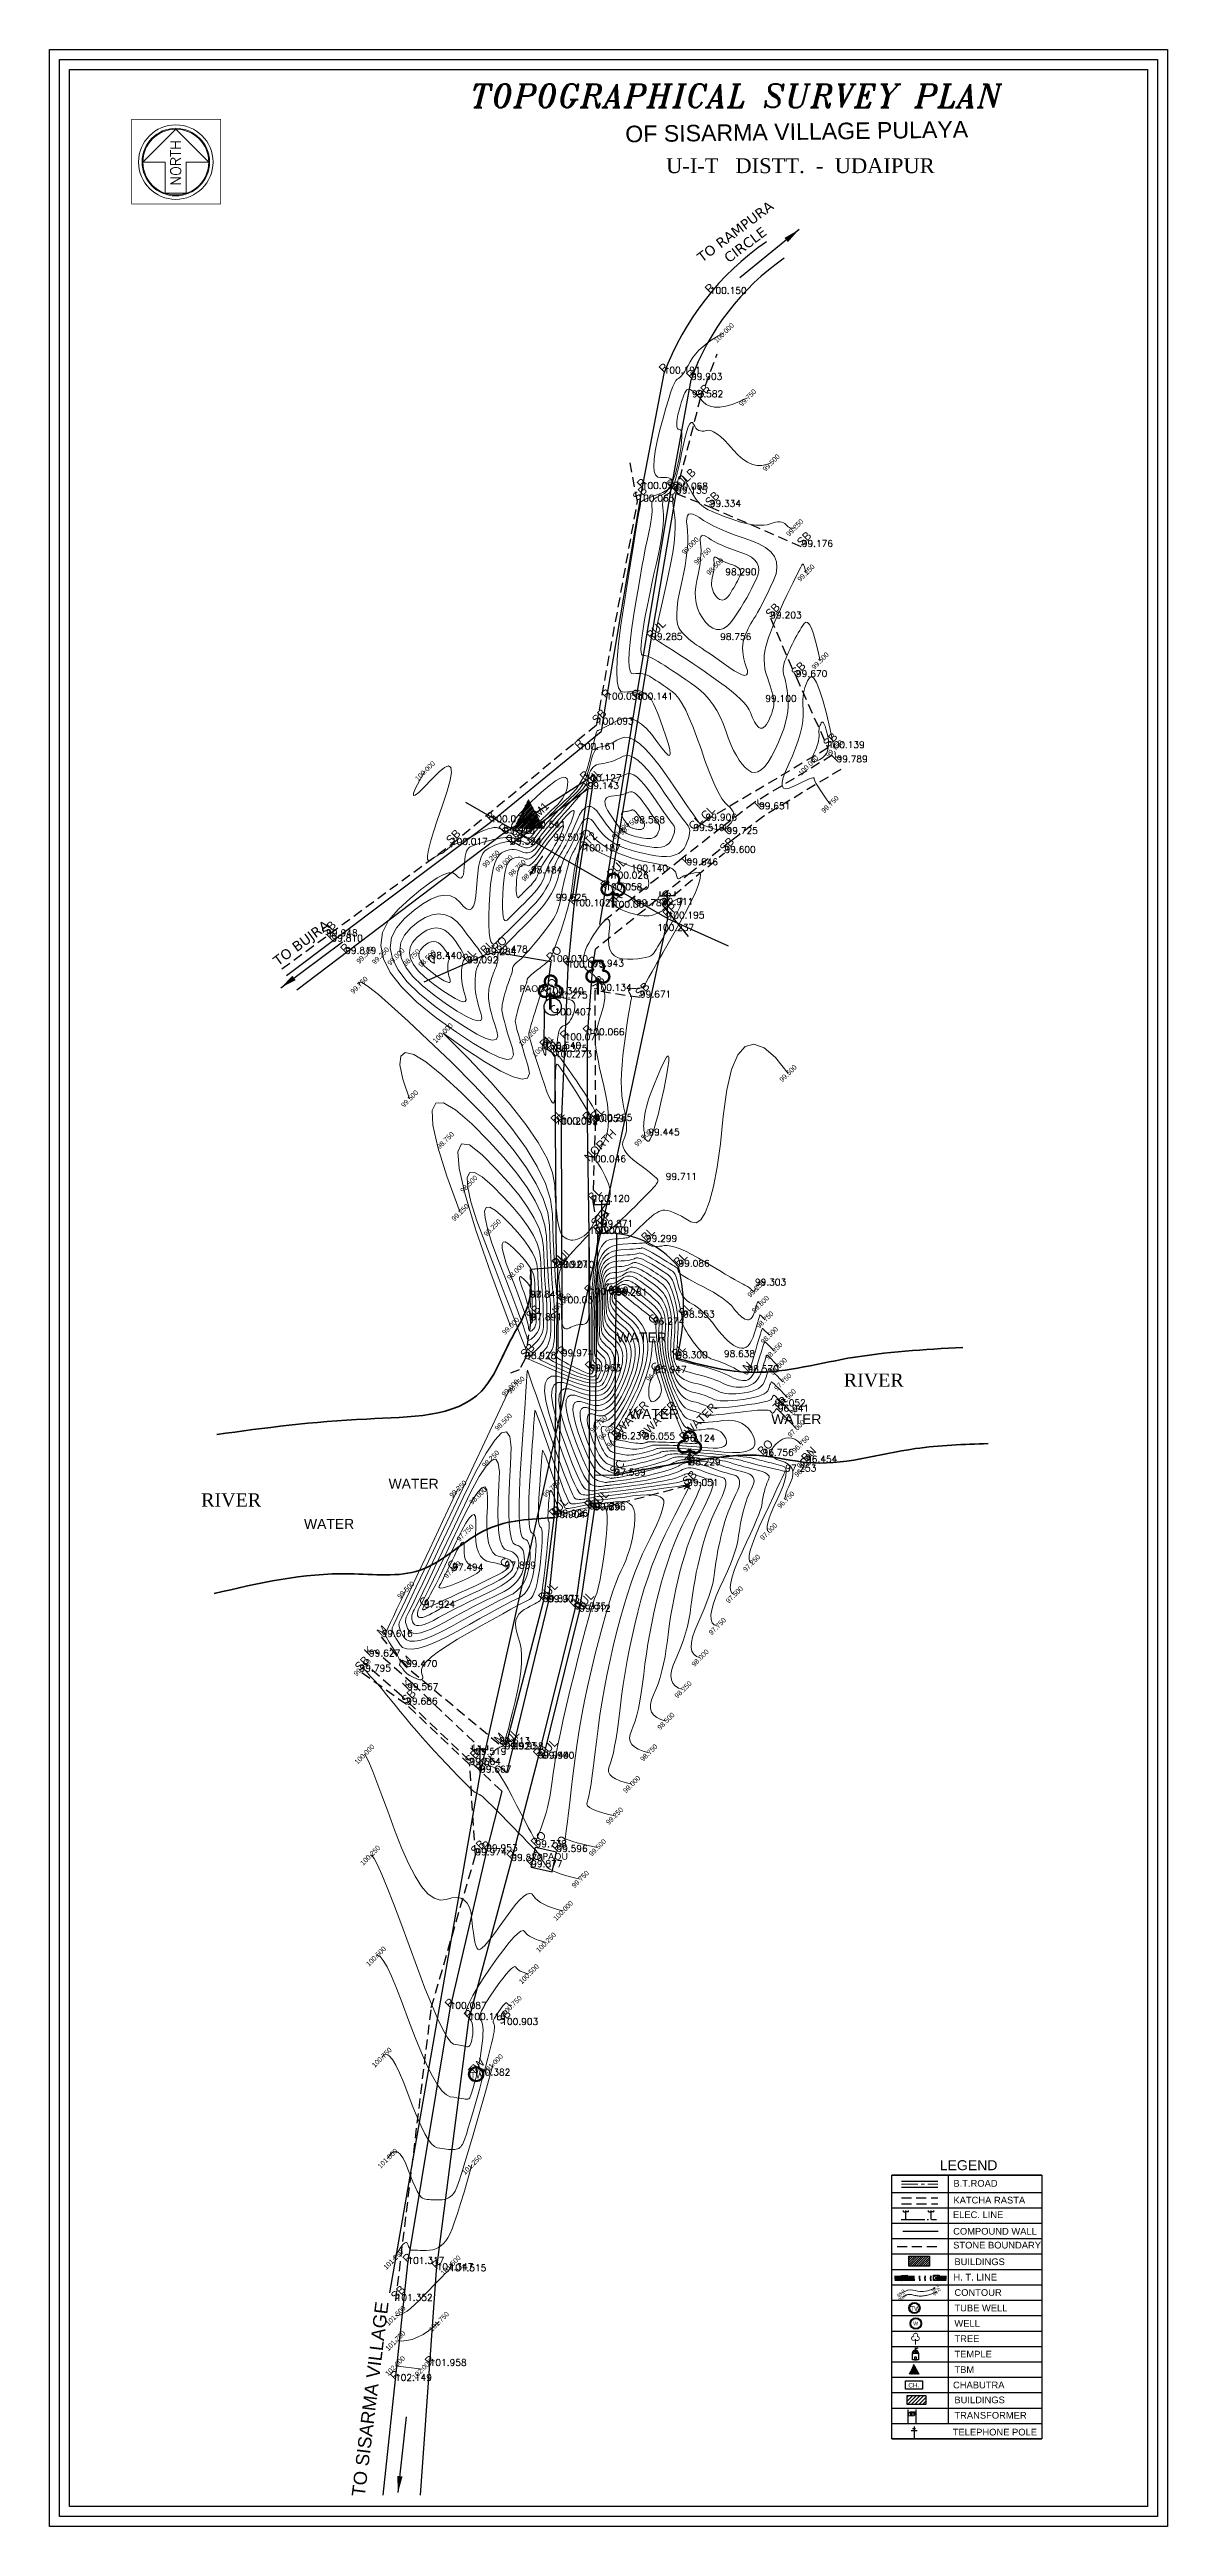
# Model space of a CAD drawing. Extents: x 0 to 10087, y 0 to 10179.
# Drawn here: x 9918.5 to 10087.4, y 9804.7 to 10178.9 of the extents above; entities outside this region: 1.
import ezdxf
from ezdxf.enums import TextEntityAlignment as Align

# ---------------------------------------------------------------- set-up
doc = ezdxf.new("R2010")
doc.units = 0
doc.header["$MEASUREMENT"] = 0
doc.header["$PDMODE"] = 35
doc.header["$PDSIZE"] = 0.5
for name, pattern in [('ACAD_ISO04W100', [30, 24, -3, 0, -3]), ('ACAD_ISO10W100', [18, 12, -3, 0, -3]), ('ACAD_ISO12W100', [21, 12, -3, 0, -3, 0, -3]), ('ACAD_ISO14W100', [24, 12, -3, 0, -3, 0, -3, 0, -3]), ('CENTERX2', [4, 2.5, -0.5, 0.5, -0.5]), ('DASHDOT', [1, 0.5, -0.25, 0, -0.25]), ('DASHED', [0.75, 0.5, -0.25]), ('HIDDEN', [0.375, 0.25, -0.125])]:
    doc.linetypes.add(name, pattern=pattern)
for name, color, linetype in [('2', 1, 'Continuous'), ('4', 3, 'Continuous'), ('Contour_RL', 44, 'Continuous'), ('FRAME', 7, 'Continuous'), ('HATCH', 253, 'Continuous'), ('T_LINE', 7, 'ACAD_ISO12W100'), ('TABLE', 7, 'Continuous'), ('TBM', 32, 'Continuous'), ('TEXT', 7, 'Continuous'), ('TRANSFORMER (DP)', 7, 'Continuous'), ('TREES', 3, 'Continuous'), ('TW', 4, 'Continuous'), ('WELL', 4, 'Continuous')]:
    doc.layers.add(name, color=color, linetype=linetype)
for name, color, linetype, lineweight in [('BT ROAD', 251, 'Continuous', 30), ('BUILDING', 6, 'Continuous', 30), ('compound wall', 4, 'Continuous', 30), ('Contours', 42, 'Continuous', 13), ('DRG', 6, 'Continuous', 30), ('E.P LINE', 5, 'ACAD_ISO04W100', 30), ('EP', 5, 'ACAD_ISO10W100', 30), ('GRASS', 3, 'DASHDOT', 25), ('H-T-LINE', 150, 'ACAD_ISO14W100', 40), ('HT LINE', 4, 'ACAD_ISO10W100', 30), ('KATCHA RASTA', 42, 'HIDDEN', 30), ('ROAD', 250, 'Continuous', 30), ('SB', 1, 'DASHED', 30)]:
    doc.layers.add(name, color=color, linetype=linetype, lineweight=lineweight)
doc.styles.add('A', font='ARIAL.TTF')
doc.styles.add('DUTCH', font='dutch.ttf')
doc.styles.add('ROMANS', font='romans.shx', dxfattribs={"height": 3})
doc.styles.add('style19', font='', dxfattribs={"height": 5})
doc.styles.add('style28', font='italict.shx', dxfattribs={"height": 5})
doc.styles.get('style19').set_extended_font_data('Swis721 Th BT')
doc.dimstyles.get("Standard").update_dxf_attribs({"dimtxt": 0.18, "dimasz": 0.18, "dimexe": 0.18, "dimexo": 0.0625, "dimgap": 0.09, "dimtad": 0, "dimtih": 1, "dimtoh": 1, "dimdec": 4, "dimzin": 0, "dimdsep": 46, "dimtxsty": 'Standard', "dimcen": 0.09, "dimadec": 0, "dimazin": 0, "dimtfac": 1, "dimtdec": 4, "dimtofl": 0, "dimtmove": 0, "dimatfit": 3, "dimfxl": 0, "dimtolj": 1, "dimtzin": 0, "dimarcsym": 0})

msp = doc.modelspace()

# ---------------------------------------------------------------- texts
at = {"layer": '2'}
for s, p in [('R', (10018.23, 10142.04)), ('R', (10011.27, 10130)), ('R', (10015.4, 10129.05)), ('SB', (10016.77, 10126.08)), ('PULB', (10013.15, 10111.86)), ('SB', (10007.3, 10110.67)), ('R', (10007.95, 10112.58)), ('R', (10012.37, 10112.5)), ('SB', (10018.24, 10109.86)), ('SB', (10032.13, 10103.81)), ('SB', (10027.38, 10093.01)), ('PUL', (10009.39, 10089.77)), ('SB', (10031.26, 10084.15)), ('R', (10002.57, 10080.76)), ('R', (10007.11, 10080.73)), ('SB', (10001.16, 10076.99)), ('R', (9998.48, 10073.17)), ('SB', (10036.07, 10073.42)), ('K', (10037.38, 10071.26)), ('R', (9999.32, 10068.4)), ('PUL', (9999.78, 10067.23)), ('R', (9985.11, 10062.23)), ('TBM1', (9990.87, 10061.34)), ('CL', (10015.76, 10060.92)), ('CL', (10017.61, 10062.46)), ('K', (10025.68, 10064.16)), ('SB', (9979.11, 10058.8)), ('R', (9987.07, 10060.48)), ('PUL', (9988.11, 10058.86)), ('ST2', (9999.17, 10057.85)), ('SB', (10020.45, 10057.6)), ('K', (10020.77, 10060.43)), ('PUL', (10003.43, 10053.72)), ('K', (10014.74, 10055.7)), ('R', (10002.45, 10051.93)), ('SB', (10011.01, 10049.71)), ('R', (9997.66, 10049.53)), ('TR', (10003.6, 10049.3)), ('K', (10007.08, 10049.55)), ('EP', (10011.85, 10047.67)), ('SB', (9960.29, 10044.98)), ('R', (9961.08, 10044.2)), ('PO', (9986, 10042.53)), ('R', (9963.13, 10042.34)), ('BL', (9981.56, 10040.92)), ('BL', (9984.29, 10042.17)), ('PO', (9994.26, 10041.09)), ('R', (9996.75, 10040.27)), ('R', (10000.53, 10040.39)), ('PO', (9993.61, 10036.21)), ('C', (9994.19, 10035.6)), ('SB', (10000.86, 10036.75)), ('SB', (10007.68, 10035.71)), ('C', (9994.76, 10033.07)), ('BL', (9993.22, 10027.97)), ('BL', (9994.15, 10027.54)), ('R', (9996.3, 10029.26)), ('R', (9999.77, 10030.03)), ('BL', (9994.85, 10026.69)), ('BL', (9994.91, 10016.55)), ('R', (9995.75, 10016.57)), ('R', (9999.73, 10016.95)), ('BL', (10000.95, 10017.1)), ('NORTH', (10000, 10010.87)), ('BL', (10000.54, 10004.84)), ('   ST1', (10000, 10000)), ('EP', (10001.93, 10001.06)), ('BL', (10001.32, 10000.05)), ('BL', (10008.58, 9998.81)), ('BL', (9995.07, 9994.94)), ('PUL', (9995.22, 9994.88)), ('BL', (10013.5, 9995.06)), ('R', (9999.99, 9990.83)), ('G', (10002.92, 9991.02)), ('G', (10004.08, 9990.72)), ('SB', (9991.18, 9986.97)), ('R', (9995.87, 9989.54)), ('BL', (10014.23, 9987.4)), ('G', (10009.64, 9986.31)), ('SB', (9990.33, 9981.15)), ('R', (9995.9, 9981.52)), ('R', (10000.09, 9979.29)), ('G', (10010.01, 9979.03)), ('BL', (10013.21, 9981.23)), ('N', (10023.92, 9979.1)), ('BWATER', (10004.03, 9968.98)), ('BWATER', (10008.27, 9968.96)), ('BWATER', (10014.33, 9968.65)), ('TR', (10028.51, 9973.16)), ('SC', (10003.84, 9963.53)), ('TR', (10015.16, 9965.05)), ('BO', (10026.2, 9966.49)), ('BN', (10032.78, 9965.48)), ('SB', (10014.83, 9961.95)), ('PUL', (9994.66, 9957.12)), ('R', (9995.11, 9957.32)), ('R', (10000.02, 9958.4)), ('PUL', (10000.78, 9958.29)), ('G', (9979.3, 9949.14)), ('G', (9987.24, 9949.44)), ('PUL', (9993.05, 9944.42)), ('G', (9975.04, 9943.58)), ('R', (9993.79, 9944.38)), ('R', (9997.86, 9943.29)), ('PUL', (9998.52, 9942.94)), ('M', (9968.63, 9939.13)), ('SB', (9965.32, 9933.91)), ('K', (9966.73, 9936.18)), ('M', (9972.34, 9934.58)), ('K', (9972.51, 9931.1)), ('SB', (9972.37, 9928.92)), ('M', (9986.36, 9922.93)), ('PUL', (9987.25, 9922.17)), ('SB', (9981.94, 9919.79)), ('K', (9982.78, 9921.33)), ('EP', (9983.53, 9918.65)), ('R', (9988.41, 9922.14)), ('R', (9992.27, 9920.78)), ('PUL', (9993.04, 9920.73)), ('PO', (9991.91, 9907.34)), ('SB', (9982.82, 9906.14)), ('R', (9984.46, 9906.75)), ('R', (9988.25, 9905.31)), ('PO', (9991.25, 9904.34)), ('PO', (9995.06, 9906.64)), ('R', (9978.92, 9882.95)), ('R', (9981.8, 9881.25)), ('SB', (9986.72, 9880.5)), ('TW', (9982.51, 9872.86)), ('R', (9972.54, 9844.42)), ('R', (9976.94, 9843.46)), ('SB', (9970.77, 9838.83)), ('R', (9970.66, 9826.72)), ('R', (9975.91, 9828.98))]:
    msp.add_text(s, height=1.25, rotation=45, dxfattribs=at).set_placement(p)
at = {"layer": '4', "style": 'ROMANS'}
for s, p in [('100.150', (10018.23, 10142.04)), ('100.191', (10011.27, 10130)), ('99.903', (10015.4, 10129.05)), ('99.582', (10015.53, 10126.42)), ('100.065', (10007.3, 10110.67)), ('100.052', (10007.95, 10112.58)), ('100.068', (10012.37, 10112.5)), ('99.135', (10013.15, 10111.86)), ('99.334', (10018.24, 10109.86)), ('99.176', (10032.13, 10103.81)), ('98.290', (10020.57, 10099.52)), ('99.203', (10027.38, 10093.01)), ('99.285', (10009.39, 10089.77)), ('98.756', (10019.79, 10089.74)), ('100.058', (10002.57, 10080.76)), ('100.141', (10007.11, 10080.73)), ('99.670', (10031.26, 10084.15)), ('100.093', (10001.16, 10076.99)), ('99.100', (10026.62, 10080.41)), ('100.161', (9998.48, 10073.17)), ('100.139', (10036.07, 10073.42)), ('99.789', (10037.38, 10071.26)), ('100.127', (9999.32, 10068.4)), ('99.143', (9999.78, 10067.23)), ('100.028', (9985.11, 10062.23)), ('98.568', (10006.73, 10062.08)), ('99.906', (10017.61, 10062.46)), ('99.651', (10025.68, 10064.16)), ('100.017', (9979.11, 10058.8)), ('99.910', (9987.07, 10060.48)), ('99.324', (9988.11, 10058.86)), ('100.541', (9990.87, 10061.34)), ('98.507', (9994.57, 10059.45)), ('99.519', (10015.76, 10060.92)), ('99.725', (10020.77, 10060.43)), ('98.484', (9991.21, 10054.53)), ('100.187', (9999.17, 10057.85)), ('100.140', (10006.33, 10054.75)), ('99.646', (10014.74, 10055.7)), ('99.600', (10020.45, 10057.6)), ('100.058', (10002.45, 10051.93)), ('100.026', (10003.43, 10053.72)), ('99.625', (9994.96, 10050.36)), ('100.102', (9997.66, 10049.53)), ('100.001', (10003.6, 10049.3)), ('99.784', (10007.08, 10049.55)), ('99.911', (10011.01, 10049.71)), ('100.195', (10011.85, 10047.67)), ('99.948', (9960.29, 10044.98)), ('99.810', (9961.08, 10044.2)), ('100.237', (10010.29, 10045.79)), ('99.819', (9963.13, 10042.34)), ('98.440', (9976.05, 10041.59)), ('99.092', (9981.56, 10040.92)), ('99.284', (9984.29, 10042.17)), ('99.478', (9986, 10042.53)), ('100.030', (9994.26, 10041.09)), ('100.073', (9996.75, 10040.27)), ('99.943', (10000.53, 10040.39)), ('100.340', (9993.61, 10036.21)), ('100.134', (10000.86, 10036.75)), ('99.671', (10007.68, 10035.71)), ('100.275', (9994.19, 10035.6)), ('100.407', (9994.76, 10033.07)), ('100.071', (9996.3, 10029.26)), ('100.066', (9999.77, 10030.03)), ('100.540', (9993.22, 10027.97)), ('100.375', (9994.15, 10027.54)), ('100.273', (9994.85, 10026.69)), ('100.059', (9999.73, 10016.95)), ('100.285', (10000.95, 10017.1)), ('100.209', (9994.91, 10016.55)), ('100.042', (9995.75, 10016.57)), ('99.445', (10008.95, 10014.9)), ('100.046', (10000, 10010.87)), ('99.711', (10011.57, 10008.2)), ('100.120', (10000.54, 10004.84)), ('100.000', (10000, 10000)), ('99.779', (10001.32, 10000.05)), ('99.871', (10001.93, 10001.06)), ('99.299', (10008.58, 9998.81)), ('99.927', (9995.07, 9994.94)), ('100.010', (9995.22, 9994.88)), ('99.086', (10013.5, 9995.06)), ('100.024', (9999.99, 9990.83)), ('97.077', (10002.92, 9991.02)), ('99.303', (10025.05, 9992.23)), ('97.849', (9991.04, 9990.38)), ('100.031', (9995.87, 9989.54)), ('96.281', (10004.08, 9990.72)), ('98.553', (10014.23, 9987.4)), ('97.891', (9991.18, 9986.97)), ('96.274', (10009.64, 9986.31)), ('98.928', (9990.33, 9981.15)), ('99.974', (9995.9, 9981.52)), ('98.300', (10013.21, 9981.23)), ('98.638', (10020.36, 9981.41)), ('99.963', (10000.09, 9979.29)), ('95.947', (10010.01, 9979.03)), ('98.570', (10023.92, 9979.1)), ('97.052', (10028.01, 9973.99)), ('96.941', (10028.51, 9973.16)), ('96.237', (10004.03, 9968.98)), ('96.055', (10008.27, 9968.96)), ('96.124', (10014.33, 9968.65)), ('98.229', (10015.16, 9965.05)), ('96.756', (10026.2, 9966.49)), ('96.454', (10032.78, 9965.48)), ('97.559', (10003.84, 9963.53)), ('99.051', (10014.83, 9961.95)), ('97.253', (10029.62, 9964.12)), ('99.904', (9994.66, 9957.12)), ('99.926', (9995.11, 9957.32)), ('99.926', (10000.02, 9958.4)), ('99.896', (10000.78, 9958.29)), ('97.494', (9979.3, 9949.14)), ('97.859', (9987.24, 9949.44)), ('97.924', (9975.04, 9943.58)), ('99.837', (9993.05, 9944.42)), ('99.903', (9993.79, 9944.38)), ('99.935', (9997.86, 9943.29)), ('99.912', (9998.52, 9942.94)), ('99.616', (9968.63, 9939.13)), ('99.627', (9966.73, 9936.18)), ('99.795', (9965.32, 9933.91)), ('99.470', (9972.34, 9934.58)), ('99.567', (9972.51, 9931.1)), ('99.686', (9972.37, 9928.92)), ('99.664', (9981.94, 9919.79)), ('99.519', (9982.78, 9921.33)), ('99.613', (9986.36, 9922.93)), ('99.923', (9987.25, 9922.17)), ('99.958', (9988.41, 9922.14)), ('99.944', (9992.27, 9920.78)), ('99.900', (9993.04, 9920.73)), ('99.667', (9983.53, 9918.65)), ('99.974', (9982.82, 9906.14)), ('99.953', (9984.46, 9906.75)), ('99.870', (9988.25, 9905.31)), ('99.738', (9991.91, 9907.34)), ('99.596', (9995.06, 9906.64)), ('99.877', (9991.25, 9904.34)), ('100.087', (9978.92, 9882.95)), ('100.116', (9981.8, 9881.25)), ('100.903', (9986.72, 9880.5)), ('100.382', (9982.51, 9872.86)), ('101.317', (9972.54, 9844.42)), ('101.347', (9976.94, 9843.46)), ('101.515', (9978.89, 9843.28)), ('101.352', (9970.77, 9838.83)), ('102.149', (9970.66, 9826.72)), ('101.958', (9975.91, 9828.98)), ('0.000', (0, 0))]:
    msp.add_text(s, height=1, dxfattribs=at).set_placement(p)
at = {"layer": 'BUILDING', "color": 7, "style": 'A'}
msp.add_text('CH.', height=0.675, dxfattribs=at).set_placement((10048.23, 9825.72))
at = {"layer": 'Contour_RL', "color": 122, "linetype": 'Continuous'}
for s, p in [('100.000', (10020.37, 10136.15)), ('99.750', (10023.94, 10126.34)), ('99.500', (10027.5, 10116.52)), ('99.250', (10031.07, 10106.71)), ('99.000', (10015.26, 10103.98)), ('98.750', (10017.13, 10102.41)), ('98.500', (10019, 10100.84)), ('99.250', (10032.76, 10099.88)), ('99.500', (10034.9, 10086.6)), ('99.750', (10037.04, 10073.33)), ('100.000', (9975.2, 10069.96)), ('100.000', (10033.11, 10070.78)), ('98.750', (10005.88, 10061.6)), ('99.750', (10036.39, 10064.92)), ('100.250', (9990.21, 10060.75)), ('100.500', (9990.77, 10061.25)), ('99.000', (10004.71, 10060.95)), ('99.250', (9985.16, 10056.66)), ('99.000', (9987.14, 10055.97)), ('98.750', (9989.11, 10055.27)), ('98.500', (9991.08, 10054.58)), ('99.500', (9966.12, 10042.16)), ('99.250', (9968.46, 10042.03)), ('99.000', (9970.8, 10041.89)), ('98.750', (9973.14, 10041.76)), ('98.500', (9975.49, 10041.62)), ('99.750', (9965.23, 10037.6)), ('100.000', (9977.88, 10030.37)), ('100.000', (9977.89, 10030.36)), ('100.250', (9990.85, 10029.85)), ('100.500', (9992.9, 10028.23)), ('99.500', (10030.05, 10024.26)), ('99.500', (9972.86, 10020.43)), ('98.750', (9978.27, 10014.14)), ('99.500', (10008.13, 10014.53)), ('98.500', (9981.82, 10007.55)), ('99.250', (9980.5, 10003.26)), ('98.250', (9985.36, 10000.95)), ('98.000', (9988.9, 9994.36)), ('99.250', (10025.2, 9991.74)), ('100.000', (9995.8, 9989.55)), ('100.000', (9995.8, 9989.55)), ('99.000', (10025.88, 9989.39)), ('98.750', (10026.55, 9987.04)), ('99.000', (9988.13, 9986.09)), ('98.500', (10027.23, 9984.69)), ('98.250', (10027.91, 9982.34)), ('98.000', (10028.59, 9980)), ('99.000', (9988.06, 9976.75)), ('98.750', (9988.96, 9977.18)), ('96.000', (10009.88, 9979.03)), ('97.750', (10029.26, 9977.65)), ('97.500', (10029.94, 9975.3)), ('97.250', (10030.62, 9972.95)), ('98.500', (9987.03, 9971.59)), ('96.750', (10001.42, 9971.3)), ('96.500', (10002.69, 9970.17)), ('96.250', (10003.97, 9969.04)), ('97.000', (10031.3, 9970.61)), ('96.750', (10031.98, 9968.26)), ('98.250', (9985.11, 9966.01)), ('96.500', (10032.3, 9964.6)), ('96.500', (10032.66, 9965.91)), ('99.250', (9980.17, 9961.48)), ('99.750', (9994.27, 9961.52)), ('98.000', (9983.19, 9960.43)), ('96.750', (10029.72, 9959.83)), ('97.750', (9981.26, 9954.85)), ('97.000', (10027.13, 9955.05)), ('97.250', (10024.54, 9950.27)), ('99.500', (9972.29, 9946.21)), ('97.500', (9979.34, 9949.27)), ('97.500', (10021.95, 9945.5)), ('97.750', (10019.36, 9940.73)), ('99.750', (9965.7, 9934.52)), ('98.000', (10016.77, 9935.95)), ('98.250', (10014.19, 9931.17)), ('98.500', (10011.6, 9926.4)), ('100.000', (9966.04, 9921.39)), ('98.750', (10009.01, 9921.62)), ('99.000', (10006.42, 9916.85)), ('99.250', (10003.83, 9912.07)), ('100.250', (9966.91, 9906.12)), ('99.500', (10001.25, 9907.3)), ('99.750', (9998.66, 9902.52)), ('100.000', (9996.07, 9897.75)), ('100.500', (9967.79, 9890.86)), ('100.250', (9993.48, 9892.97)), ('100.500', (9990.89, 9888.2)), ('100.750', (9988.31, 9883.42)), ('100.750', (9968.66, 9875.59)), ('101.000', (9985.48, 9874.6)), ('101.000', (9969.54, 9860.32)), ('101.250', (9982.28, 9859.39)), ('101.250', (9970.41, 9845.06)), ('101.500', (9979.08, 9844.19)), ('101.500', (9970.75, 9836.58)), ('101.750', (9977.31, 9835.69)), ('101.750', (9970.72, 9832.78)), ('102.000', (9970.68, 9828.99)), ('102.000', (9974.75, 9828.48))]:
    msp.add_text(s, height=0.75, rotation=45, dxfattribs=at).set_placement(p, align=Align.MIDDLE_CENTER)
at = {"layer": 'Contours', "color": 122, "linetype": 'Continuous'}
for s, p in [('98.0', (10047.08, 9839.94)), ('99.0', (10047.34, 9839.36)), ('98.0', (10052.3, 9840.76)), ('99.0', (10052.52, 9840.17))]:
    msp.add_text(s, height=0.506, rotation=45, dxfattribs=at).set_placement(p, align=Align.MIDDLE_CENTER)
at = {"layer": 'FRAME', "style": 'A'}
for s, height, rotation, p in [(' OF SISARMA VILLAGE PULAYA', 2.5, 0.8191, (10004.5, 10164.91)), (' TO SISARMA VILLAGE', 2, 82.9768, (9965.98, 9808.36))]:
    msp.add_text(s, height=height, rotation=rotation, dxfattribs=at).set_placement(p)
for s, height, p in [('WATER', 1.5, (10004.15, 9983.62)), ('WATER', 1.5, (10006.01, 9972.06)), ('WATER', 1.5, (10027.52, 9971.27)), ('WATER', 1.5, (9969.69, 9961.51)), ('WATER', 1.5, (9956.91, 9955.44)), ('LEGEND', 1.519, (10052.97, 9858.54)), ('B.T.ROAD', 1.012, (10055.04, 9856.05)), ('KATCHA RASTA', 1.0125, (10055.04, 9853.52)), ('COMPOUND WALL', 1.0125, (10055, 9848.81)), ('ELEC. LINE', 1.012, (10054.96, 9851.31)), ('STONE BOUNDARY', 1.0125, (10055, 9846.72)), ('H. T. LINE', 1.012, (10055.04, 9841.88)), ('BUILDINGS', 1.012, (10055.19, 9844.21)), ('CONTOUR', 1.012, (10055.19, 9839.56)), ('WELL', 1.012, (10055.19, 9834.9)), ('TUBE WELL', 1.012, (10055.19, 9837.23)), ('TREE', 1.012, (10055.19, 9832.58)), ('TEMPLE', 1.012, (10055.19, 9830.25)), ('TBM', 1.012, (10055.19, 9827.92)), ('CHABUTRA', 1.012, (10054.98, 9825.59)), ('BUILDINGS', 1.012, (10055.19, 9823.34)), ('TRANSFORMER', 1.0125, (10055.19, 9821.01)), ('TELEPHONE POLE', 1.0125, (10054.94, 9818.47))]:
    msp.add_text(s, height=height, dxfattribs=at).set_placement(p)
at = {"layer": 'SB', "ltscale": 3}
msp.add_text('SB', height=1, dxfattribs=at).set_placement((9991.04, 9990.38))
at = {"layer": 'TABLE', "style": 'ROMANS'}
msp.add_text('NORTH', height=1.559, rotation=90, dxfattribs=at).set_placement((9937.52, 10161.82), align=Align.MIDDLE)
at = {"layer": 'TBM', "style": 'style19'}
for height, p in [(0.907, (9989.65, 10062.01)), (0.306, (10048.7, 9827.99))]:
    msp.add_text('TBM', height=height, dxfattribs=at).set_placement(p)
at = {"layer": 'TEXT', "color": 7, "style": 'style28'}
msp.add_text('TOPOGRAPHICAL SURVEY PLAN', height=3.5, dxfattribs=at).set_placement((9981.98, 10170.21))
at = {"layer": 'TEXT', "color": 7, "lineweight": 9, "style": 'DUTCH'}
msp.add_text('U-I-T   DISTT.  -  UDAIPUR', height=2.25, dxfattribs=at).set_placement((10011.62, 10160.27))
at = {"layer": 'TEXT', "linetype": 'Continuous', "insert": (10021.63, 10152.05), "char_height": 1.5, "width": 18.1022, "attachment_point": 2, "rotation": 37.007}
msp.add_mtext('{\\fVerdana|b0|i0|c0|p34;\\C0;TO RAMPURA \\PCIRCLE}', dxfattribs=at)
at = {"layer": 'TEXT', "insert": (9952.08, 10041.64), "char_height": 1.5, "width": 10.6327, "attachment_point": 1, "rotation": 36.5451}
msp.add_mtext('{\\fVerdana|b0|i0|c0|p34;TO BUJRA}', dxfattribs=at)
at = {"layer": 'TEXT', "linetype": 'Continuous', "char_height": 1, "width": 1.0037, "attachment_point": 1}
for insert in [(9989.47, 10037.57), (9992.96, 9906.46)]:
    msp.add_mtext('{\\fVerdana|b0|i0|c0|p34;PAOU}', dxfattribs=dict(at, insert=insert))
at = {"layer": 'TEXT', "char_height": 2, "width": 10.6327, "attachment_point": 1}
for insert in [(10038.47, 9978.91), (9941.37, 9960.81)]:
    msp.add_mtext('{\\fTimes New Roman|b0|i0|c0|p18;RIVER}', dxfattribs=dict(at, insert=insert))

# ---------------------------------------------------------------- blocks, each defined once
blk = doc.blocks.new('EP')
at = {"layer": 'EP', "linetype": 'Continuous'}
for p, q in [((-1.43, 4.24), (-1.43, 5.08)), ((0, 4.24), (0, 5.08)), ((1.43, 4.24), (1.43, 5.08)), ((-1.43, 4.24), (0, 4.24)), ((0, 0), (0, 4.24)), ((1.43, 4.24), (0, 4.24))]:
    blk.add_line(p, q, dxfattribs=at)
blk = doc.blocks.new('TW')
at = {"layer": 'TW'}
for radius in [2.01, 1.73]:
    blk.add_circle((0.01, 0.01), radius, dxfattribs=at)
at = {"layer": 'TW', "style": 'style19'}
blk.add_text('TW', height=1.68, dxfattribs=at).set_placement((-1.53, -1.1))
blk = doc.blocks.new('W')
at = {"layer": 'WELL'}
for radius in [2.3, 2]:
    blk.add_circle((0, 0), radius, dxfattribs=at)
at = {"layer": 'WELL', "color": 7}
blk.add_text('W', height=1.5, dxfattribs=at).set_placement((-0.04, -0.78), align=Align.CENTER)
blk = doc.blocks.new('TRANSFORMER (DP)')
at = {"layer": 'TRANSFORMER (DP)', "lineweight": 9}
for p, q in [((-0.08, 2.89), (-0.07, 0)), ((-0.01, 2.89), (0, 0)), ((1.7, 2.89), (1.7, 0)), ((1.76, 2.89), (1.77, 0.01))]:
    blk.add_line(p, q, dxfattribs=at)
at = {"layer": 'TRANSFORMER (DP)', "lineweight": 30}
for p, q in [((-0.08, 2.89), (-0.01, 2.89)), ((1.7, 2.89), (1.76, 2.89))]:
    blk.add_line(p, q, dxfattribs=at)
at = {"layer": 'TRANSFORMER (DP)', "lineweight": 15}
for p, q in [((0.14, 1.85), (-0.07, 1.85)), ((0.14, 1.82), (-0.07, 1.81)), ((0.14, 2.18), (0.42, 2.41)), ((0.14, 2.18), (1.21, 2.19)), ((0.14, 2.18), (0.14, 1.52)), ((0.14, 1.52), (1.21, 1.53)), ((0.42, 2.41), (1.49, 2.41)), ((0.48, 2.19), (0.48, 1.52)), ((0.54, 2.19), (0.54, 1.52)), ((0.6, 2.19), (0.6, 1.53)), ((0.65, 2.19), (0.66, 1.53)), ((0.7, 2.19), (0.71, 1.53)), ((0.76, 2.19), (0.76, 1.53)), ((0.82, 2.19), (0.82, 1.53)), ((0.87, 2.19), (0.87, 1.53)), ((1.21, 2.19), (1.49, 2.41)), ((1.21, 1.53), (1.21, 2.19)), ((1.21, 1.53), (1.49, 1.75)), ((1.39, 1.86), (1.77, 1.86)), ((1.39, 1.82), (1.77, 1.82)), ((1.49, 1.75), (1.49, 2.41))]:
    blk.add_line(p, q, dxfattribs=at)
blk = doc.blocks.new('TP')
at = {"layer": 'T_LINE', "color": 0, "linetype": 'Continuous'}
for p, q in [((-1.3, 3.2), (1.3, 3.2)), ((-0.7, 4.1), (0.6, 4.1)), ((0, 5.1), (0, 0))]:
    blk.add_line(p, q, dxfattribs=at)
blk = doc.blocks.new('HT')
at = {"layer": 'HT LINE', "linetype": 'Continuous'}
blk.add_lwpolyline([(-1.8, 1.7), (1.8, 1.7), (1.8, -1.7), (-1.8, -1.7)], close=True, dxfattribs=at)
for points in [[(-1.8, 1.7), (1.8, -1.7)], [(1.8, 1.7), (-1.8, -1.7)]]:
    blk.add_lwpolyline(points, dxfattribs=at)

# ---------------------------------------------------------------- hatches: boundary and pattern name
at = {"layer": 'DRG', "lineweight": 13}
h = msp.add_hatch(dxfattribs=at)
h.set_pattern_fill('ANSI31', color=256, scale=1.898438, style=0)
h.set_pattern_definition([(45, (8750.37505, 8581.90383), (-0.167799754, 0.167799754), [])])
h.paths.add_polyline_path([(10048.31, 9845.54), (10051.43, 9845.54), (10051.43, 9844.03), (10048.31, 9844.03)])
at = {"layer": 'HATCH'}
h = msp.add_hatch(dxfattribs=at)
h.set_pattern_fill('ANSI31', color=256, scale=3.217619, style=0)
h.set_pattern_definition([(45, (9810.39423, 9889.18184), (-0.28440006, 0.28440006), [])])
h.paths.add_polyline_path([(10048.05, 9824.5), (10050.87, 9824.5), (10050.87, 9823.14), (10048.05, 9823.14)])
at = {"layer": 'TBM'}
h = msp.add_hatch(dxfattribs=at)
h.set_pattern_fill('ANSI31', color=1, scale=1.511708, style=0)
h.set_pattern_definition([(45, (2399.75747, 2370.95507), (-0.1336173758, 0.1336173758), [])])
h.paths.add_polyline_path([(9988.6, 10061.25), (9993.19, 10061.25), (9990.82, 10065.69)])
h.paths.add_polyline_path([(9989.42, 10061.78), (9992.25, 10061.78), (9992.25, 10063.14), (9989.42, 10063.14)], flags=24)
h = msp.add_hatch(dxfattribs=at)
h.set_pattern_fill('ANSI31', color=1, scale=0.510201, style=0)
h.set_pattern_definition([(45, (7487.109915, 7232.26312), (-0.0450958643, 0.0450958643), [])])
h.paths.add_polyline_path([(10048.34, 9827.74), (10049.89, 9827.74), (10049.09, 9829.23)])
h.paths.add_polyline_path([(10048.62, 9827.92), (10049.58, 9827.92), (10049.58, 9828.38), (10048.62, 9828.38)], flags=24)

# ---------------------------------------------------------------- linework, layer by layer
at = {"layer": '2', "linetype": 'Continuous'}
msp.add_lwpolyline([(10011.01, 10049.71), (10014.95, 10044.93)], dxfattribs=at)
at = {"layer": 'BT ROAD', "linetype": 'Continuous'}
for points in [[(10001.59, 10046.74), (10002.45, 10051.93), (10007.11, 10080.73), (10012.37, 10112.5), (10015.4, 10129.05)], [(10011.27, 10130), (10007.95, 10112.58), (10002.57, 10080.76), (10001.8, 10075.89)], [(9985.11, 10062.23), (10001.8, 10075.89)], [(9987.07, 10060.48), (10000.77, 10069.34)], [(10000.77, 10069.34), (9997.66, 10049.53), (9996.75, 10040.27), (9996.3, 10029.26), (9995.75, 10016.57), (9995.87, 9989.54), (9995.9, 9981.52), (9995.11, 9957.32), (9993.79, 9944.38), (9988.41, 9922.14), (9987.5, 9918.57)], [(9954.24, 10039.07), (9985.11, 10062.23)], [(9987.07, 10060.48), (9955.83, 10036.81)], [(9974.52, 9809.47), (9976.94, 9843.46), (9981.8, 9881.25), (9988.25, 9905.31), (9992.27, 9920.78), (9997.86, 9943.29), (10000.02, 9958.4), (10000.09, 9979.29), (9999.99, 9990.83), (10000, 10000), (9999.73, 10016.95), (9999.77, 10030.03), (10000.53, 10040.39), (10000.97, 10043.05)], [(9986.79, 9915.8), (9984.46, 9906.75), (9978.92, 9882.95), (9972.54, 9844.42), (9968.83, 9809.44)]]:
    msp.add_lwpolyline(points, dxfattribs=at)
at = {"layer": 'BT ROAD', "color": 252, "linetype": 'CENTERX2', "lineweight": 9}
msp.add_lwpolyline([(10047.18, 9856.44), (10052.69, 9856.44)], dxfattribs=at)
at = {"layer": 'BT ROAD', "linetype": 'Continuous'}
for centre, radius, start, end in [((10050.9, 10115.14), 42.32, 124.7582, 159.4414), ((10050.72, 10116.52), 37.48, 124.5179, 160.4742)]:
    msp.add_arc(centre, radius, start, end, dxfattribs=at)
at = {"layer": 'BUILDING', "linetype": 'Continuous'}
for points in [[(10003.43, 10053.72), (10009.39, 10089.77), (10013.15, 10111.86)], [(9988.11, 10058.86), (9999.78, 10067.23), (9997.43, 10050.63)], [(9993.54, 10035.23), (9993.61, 10036.21), (9994.26, 10041.09), (9986, 10042.53), (9984.29, 10042.17), (9981.56, 10040.92), (9975.02, 10038.04)], [(9993.22, 10027.97), (9993.26, 10033.89)], [(9995.07, 9994.94), (9994.91, 10016.55), (9994.85, 10026.69)], [(9993.04, 9920.73), (9998.52, 9942.94), (10000.78, 9958.29), (10001.32, 10000.05)], [(10003.84, 9963.53), (10004.16, 10000.03)], [(9995.22, 9994.88), (9994.66, 9957.12), (9993.05, 9944.42), (9987.25, 9922.17)], [(9995.07, 9994.94), (9991.14, 9994.63)], [(9995.07, 9994.94), (9994.82, 9994.92)], [(10003.84, 9963.53), (10000.85, 9963.57)], [(9991.25, 9904.34), (9991.91, 9907.34)], [(9991.91, 9907.34), (9995.06, 9906.64)], [(9994.41, 9903.63), (9995.06, 9906.64)], [(9991.25, 9904.35), (9994.41, 9903.64)]]:
    msp.add_lwpolyline(points, dxfattribs=at)
at = {"layer": 'BUILDING', "color": 30}
for points in [[(10048.85, 9830.9), (10049.76, 9830.9), (10049.76, 9829.9), (10048.85, 9829.9)], [(10049.16, 9829.9), (10049.44, 9829.9), (10049.44, 9830.3), (10049.16, 9830.3)]]:
    msp.add_lwpolyline(points, close=True, dxfattribs=at)
for points in [[(10049.31, 9831.33), (10049.31, 9831.72), (10049.64, 9831.64), (10049.31, 9831.57)], [(10049.31, 9831.32), (10049.31, 9830.9)]]:
    msp.add_lwpolyline(points, dxfattribs=at)
at = {"layer": 'BUILDING'}
for points in [[(10047.82, 9826.72), (10050.36, 9826.72), (10050.36, 9825.49), (10047.82, 9825.49)], [(10048.05, 9824.5), (10050.87, 9824.5), (10050.87, 9823.14), (10048.05, 9823.14)]]:
    msp.add_lwpolyline(points, close=True, dxfattribs=at)
at = {"layer": 'BUILDING', "linetype": 'Continuous'}
msp.add_circle((9994.48, 10034.33), 1.3, dxfattribs=at)
for centre, radius, start, end in [((9992.71, 10025.65), 2.38, 25.9125, 77.5962), ((10002.65, 9985.96), 14.15, 39.991, 95.4235), ((9987.25, 9988.68), 27.01, 343.9851, 13.6623)]:
    msp.add_arc(centre, radius, start, end, dxfattribs=at)
at = {"layer": 'BUILDING', "color": 30}
for centre, radius, start, end in [((10049.3, 9830.88), 0.471, 347.3159, 196.4881), ((10049.31, 9830.95), 0.378, 88.8257, 186.8928), ((10049.33, 9831.02), 0.306, 94.7039, 201.0258), ((10049.62, 9831), 0.446, 133.1061, 192.652), ((10049.32, 9831.04), 0.285, 332.8068, 91.4635), ((10049.33, 9830.95), 0.37, 352.9199, 92.4722), ((10049.23, 9831.05), 0.285, 329.9835, 72.8892)]:
    msp.add_arc(centre, radius, start, end, dxfattribs=at)
at = {"layer": 'compound wall', "linetype": 'Continuous', "lineweight": 30}
msp.add_lwpolyline([(10047.41, 9849.34), (10052.73, 9849.34)], dxfattribs=at)
at = {"layer": 'Contours', "color": 122, "linetype": 'Continuous'}
for points in [[(9975.2, 10069.96), (9974.34, 10068.46), (9973.76, 10067.33), (9973.47, 10066.6), (9973.45, 10066.24), (9973.71, 10066.27), (9974.26, 10066.69), (9975.08, 10067.49), (9976.19, 10068.67), (9977.31, 10069.82), (9978.16, 10070.49), (9978.76, 10070.7), (9979.09, 10070.45), (9979.17, 10069.73), (9978.98, 10068.55), (9978.54, 10066.9), (9977.83, 10064.78), (9977.07, 10062.6), (9976.46, 10060.74), (9976.01, 10059.22), (9975.71, 10058.02), (9975.56, 10057.14), (9975.57, 10056.6), (9975.73, 10056.38), (9976.05, 10056.5), (9976.42, 10056.75), (9976.75, 10056.97), (9977.02, 10057.15), (9977.25, 10057.3), (9977.43, 10057.4), (9977.56, 10057.47), (9977.65, 10057.5), (9977.68, 10057.49), (9977.71, 10057.48), (9977.75, 10057.48), (9977.81, 10057.51), (9977.89, 10057.57), (9977.99, 10057.64), (9978.11, 10057.74), (9978.25, 10057.86), (9978.41, 10058), (9978.57, 10058.14), (9978.71, 10058.26), (9978.83, 10058.36), (9978.93, 10058.43), (9979.01, 10058.49), (9979.08, 10058.52), (9979.13, 10058.53), (9979.15, 10058.51), (9979.17, 10058.49), (9979.19, 10058.48), (9979.2, 10058.47), (9979.21, 10058.48), (9979.22, 10058.49), (9979.23, 10058.51), (9979.24, 10058.54), (9979.24, 10058.58), (9979.24, 10058.62), (9979.24, 10058.66), (9979.25, 10058.69), (9979.25, 10058.71), (9979.26, 10058.74), (9979.27, 10058.75), (9979.28, 10058.77), (9979.29, 10058.78), (9979.31, 10058.78), (9979.34, 10058.79), (9979.39, 10058.81), (9979.45, 10058.83), (9979.53, 10058.85), (9979.62, 10058.87), (9979.73, 10058.9), (9979.85, 10058.93), (9980.02, 10058.99), (9980.24, 10059.08), (9980.54, 10059.21), (9980.9, 10059.38), (9981.32, 10059.58), (9981.81, 10059.83), (9982.36, 10060.12), (9982.98, 10060.44), (9983.6, 10060.75), (9984.18, 10061.01), (9984.71, 10061.19), (9985.18, 10061.32), (9985.61, 10061.39), (9985.99, 10061.39), (9986.32, 10061.33), (9986.6, 10061.21), (9986.85, 10061.06), (9987.11, 10060.93), (9987.36, 10060.81), (9987.61, 10060.71), (9987.87, 10060.62), (9988.12, 10060.54), (9988.37, 10060.47), (9988.63, 10060.42), (9988.88, 10060.37), (9989.11, 10060.32), (9989.34, 10060.26), (9989.55, 10060.2), (9989.76, 10060.13), (9989.95, 10060.05), (9990.13, 10059.98), (9990.3, 10059.89), (9990.46, 10059.82), (9990.61, 10059.78), (9990.76, 10059.77), (9990.9, 10059.8), (9991.04, 10059.85), (9991.17, 10059.93), (9991.29, 10060.05), (9991.4, 10060.19), (9991.53, 10060.37), (9991.68, 10060.56), (9991.85, 10060.78), (9992.05, 10061.02), (9992.27, 10061.29), (9992.52, 10061.58), (9992.79, 10061.89), (9993.08, 10062.23), (9993.41, 10062.59), (9993.78, 10062.98), (9994.19, 10063.4), (9994.64, 10063.85), (9995.13, 10064.33), (9995.66, 10064.83), (9996.23, 10065.37), (9996.85, 10065.93), (9997.45, 10066.54), (9998.01, 10067.19), (9998.51, 10067.89), (9998.95, 10068.64), (9999.35, 10069.44), (9999.69, 10070.29), (9999.97, 10071.19), (10000.2, 10072.14), (10000.4, 10073.05), (10000.58, 10073.84), (10000.74, 10074.51), (10000.88, 10075.06), (10001, 10075.49), (10001.11, 10075.8), (10001.19, 10075.99), (10001.26, 10076.05), (10001.36, 10076.08), (10001.54, 10076.16), (10001.8, 10076.28), (10002.14, 10076.45), (10002.55, 10076.66), (10003.05, 10076.92), (10003.63, 10077.22), (10004.29, 10077.57), (10004.99, 10077.85), (10005.7, 10077.93), (10006.43, 10077.83), (10007.17, 10077.53), (10007.92, 10077.04), (10008.68, 10076.36), (10009.46, 10075.48), (10010.24, 10074.42), (10010.96, 10073.41), (10011.51, 10072.72), (10011.92, 10072.35), (10012.16, 10072.3), (10012.25, 10072.56), (10012.18, 10073.13), (10011.96, 10074.02), (10011.58, 10075.23), (10011.14, 10076.52), (10010.74, 10077.65), (10010.37, 10078.62), (10010.04, 10079.44), (10009.74, 10080.11), (10009.48, 10080.62), (10009.26, 10080.97), (10009.07, 10081.17), (10008.91, 10081.29), (10008.75, 10081.4), (10008.6, 10081.5), (10008.45, 10081.6), (10008.31, 10081.7), (10008.18, 10081.78), (10008.06, 10081.86), (10007.94, 10081.94), (10007.8, 10082), (10007.6, 10082.04), (10007.35, 10082.06), (10007.05, 10082.05), (10006.69, 10082.03), (10006.27, 10081.98), (10005.8, 10081.92), (10005.28, 10081.83), (10004.8, 10081.95), (10004.45, 10082.52), (10004.25, 10083.52), (10004.18, 10084.97), (10004.25, 10086.86), (10004.45, 10089.19), (10004.79, 10091.97), (10005.27, 10095.18), (10005.79, 10098.42), (10006.25, 10101.24), (10006.64, 10103.65), (10006.96, 10105.66), (10007.22, 10107.26), (10007.42, 10108.45), (10007.56, 10109.23), (10007.63, 10109.6), (10007.66, 10109.76), (10007.69, 10109.91), (10007.72, 10110.04), (10007.73, 10110.16), (10007.75, 10110.27), (10007.75, 10110.36), (10007.75, 10110.44), (10007.74, 10110.51), (10007.77, 10110.58), (10007.88, 10110.67), (10008.05, 10110.78), (10008.31, 10110.91), (10008.63, 10111.05), (10009.04, 10111.22), (10009.51, 10111.4), (10010.07, 10111.61), (10010.62, 10111.82), (10011.11, 10112.04), (10011.53, 10112.26), (10011.89, 10112.49), (10012.17, 10112.72), (10012.39, 10112.96), (10012.54, 10113.21), (10012.62, 10113.45), (10012.63, 10113.68), (10012.58, 10113.88), (10012.45, 10114.04), (10012.26, 10114.16), (10012, 10114.24), (10011.67, 10114.29), (10011.27, 10114.3), (10010.8, 10114.28), (10010.36, 10114.36), (10010.04, 10114.67), (10009.84, 10115.21), (10009.77, 10116), (10009.82, 10117.02), (10009.99, 10118.27), (10010.28, 10119.76), (10010.7, 10121.49), (10011.16, 10123.23), (10011.58, 10124.74), (10011.96, 10126.03), (10012.31, 10127.09), (10012.61, 10127.93), (10012.88, 10128.55), (10013.11, 10128.95), (10013.31, 10129.12), (10013.49, 10129.22), (10013.69, 10129.38), (10013.91, 10129.61), (10014.14, 10129.9), (10014.4, 10130.27), (10014.67, 10130.7), (10014.95, 10131.19), (10015.26, 10131.76), (10015.61, 10132.35), (10016.05, 10132.93), (10016.56, 10133.5), (10017.16, 10134.05), (10017.84, 10134.6), (10018.6, 10135.13), (10019.45, 10135.64), (10020.37, 10136.15)], [(10023.94, 10126.34), (10022.73, 10125.76), (10021.63, 10125.33), (10020.63, 10125.04), (10019.74, 10124.89), (10018.95, 10124.9), (10018.26, 10125.04), (10017.67, 10125.33), (10017.19, 10125.77), (10016.77, 10126.24), (10016.4, 10126.64), (10016.06, 10126.98), (10015.75, 10127.24), (10015.49, 10127.43), (10015.26, 10127.56), (10015.06, 10127.62), (10014.91, 10127.6), (10014.77, 10127.51), (10014.62, 10127.33), (10014.46, 10127.07), (10014.3, 10126.71), (10014.13, 10126.28), (10013.96, 10125.75), (10013.78, 10125.14), (10013.59, 10124.44), (10013.42, 10123.75), (10013.3, 10123.15), (10013.24, 10122.64), (10013.22, 10122.23), (10013.25, 10121.92), (10013.33, 10121.7), (10013.45, 10121.57), (10013.63, 10121.54), (10013.81, 10121.48), (10013.93, 10121.28), (10014, 10120.93), (10014.01, 10120.43), (10013.97, 10119.78), (10013.88, 10118.98), (10013.74, 10118.04), (10013.54, 10116.95), (10013.3, 10115.84), (10013.04, 10114.87), (10012.75, 10114.02), (10012.44, 10113.3), (10012.11, 10112.7), (10011.75, 10112.24), (10011.36, 10111.89), (10010.96, 10111.68), (10010.57, 10111.52), (10010.23, 10111.34), (10009.96, 10111.14), (10009.74, 10110.93), (10009.59, 10110.7), (10009.49, 10110.44), (10009.45, 10110.17), (10009.47, 10109.89), (10009.5, 10109.56), (10009.5, 10109.16), (10009.47, 10108.7), (10009.42, 10108.18), (10009.33, 10107.6), (10009.22, 10106.95), (10009.07, 10106.24), (10008.9, 10105.46), (10008.7, 10104.57), (10008.48, 10103.49), (10008.24, 10102.24), (10007.97, 10100.8), (10007.69, 10099.19), (10007.39, 10097.4), (10007.06, 10095.44), (10006.71, 10093.29), (10006.4, 10091.2), (10006.18, 10089.4), (10006.05, 10087.88), (10006, 10086.65), (10006.05, 10085.71), (10006.18, 10085.05), (10006.4, 10084.69), (10006.72, 10084.61), (10007.07, 10084.65), (10007.42, 10084.67), (10007.77, 10084.65), (10008.11, 10084.6), (10008.44, 10084.52), (10008.77, 10084.4), (10009.1, 10084.25), (10009.42, 10084.07), (10009.74, 10083.86), (10010.09, 10083.64), (10010.45, 10083.4), (10010.84, 10083.14), (10011.24, 10082.87), (10011.66, 10082.58), (10012.1, 10082.27), (10012.56, 10081.94), (10013.04, 10081.52), (10013.54, 10080.9), (10014.05, 10080.1), (10014.58, 10079.11), (10015.13, 10077.93), (10015.7, 10076.57), (10016.29, 10075.01), (10016.9, 10073.27), (10017.5, 10071.53), (10018.07, 10069.99), (10018.62, 10068.63), (10019.14, 10067.46), (10019.64, 10066.49), (10020.1, 10065.71), (10020.54, 10065.12), (10020.95, 10064.72), (10021.31, 10064.41), (10021.58, 10064.1), (10021.77, 10063.78), (10021.87, 10063.46), (10021.89, 10063.13), (10021.83, 10062.79), (10021.68, 10062.45), (10021.44, 10062.11), (10021.16, 10061.79), (10020.85, 10061.53), (10020.53, 10061.34), (10020.18, 10061.2), (10019.82, 10061.13), (10019.43, 10061.12), (10019.03, 10061.17), (10018.6, 10061.28), (10018.19, 10061.41), (10017.83, 10061.54), (10017.51, 10061.66), (10017.24, 10061.77), (10017.01, 10061.87), (10016.83, 10061.96), (10016.69, 10062.05), (10016.61, 10062.13), (10016.47, 10062.3), (10016.2, 10062.68), (10015.79, 10063.26), (10015.24, 10064.05), (10014.56, 10065.05), (10013.74, 10066.25), (10012.78, 10067.65), (10011.68, 10069.26), (10010.55, 10070.84), (10009.49, 10072.17), (10008.51, 10073.25), (10007.6, 10074.08), (10006.77, 10074.65), (10006.01, 10074.98), (10005.32, 10075.05), (10004.71, 10074.87), (10004.16, 10074.58), (10003.65, 10074.32), (10003.19, 10074.1), (10002.77, 10073.92), (10002.39, 10073.77), (10002.06, 10073.66), (10001.78, 10073.59), (10001.54, 10073.55), (10001.32, 10073.49), (10001.12, 10073.34), (10000.92, 10073.11), (10000.73, 10072.8), (10000.56, 10072.4), (10000.39, 10071.92), (10000.23, 10071.35), (10000.08, 10070.71), (9999.91, 10070.04), (9999.71, 10069.4), (9999.47, 10068.8), (9999.19, 10068.23), (9998.88, 10067.7), (9998.52, 10067.2), (9998.13, 10066.74), (9997.7, 10066.31), (9997.25, 10065.89), (9996.8, 10065.47), (9996.35, 10065.03), (9995.91, 10064.57), (9995.46, 10064.11), (9995.01, 10063.63), (9994.56, 10063.14), (9994.11, 10062.64), (9993.67, 10062.15), (9993.28, 10061.69), (9992.92, 10061.27), (9992.59, 10060.88), (9992.3, 10060.52), (9992.05, 10060.2), (9991.83, 10059.91), (9991.65, 10059.66), (9991.48, 10059.45), (9991.3, 10059.28), (9991.12, 10059.16), (9990.92, 10059.08), (9990.71, 10059.05), (9990.5, 10059.06), (9990.27, 10059.12), (9990.04, 10059.22), (9989.8, 10059.34), (9989.56, 10059.45), (9989.33, 10059.55), (9989.1, 10059.64), (9988.87, 10059.72), (9988.65, 10059.78), (9988.43, 10059.84), (9988.22, 10059.88), (9987.98, 10059.91), (9987.69, 10059.91), (9987.36, 10059.89), (9986.97, 10059.85), (9986.54, 10059.78), (9986.07, 10059.69), (9985.54, 10059.57), (9984.97, 10059.43), (9984.4, 10059.28), (9983.88, 10059.14), (9983.42, 10059.01), (9983.01, 10058.88), (9982.65, 10058.76), (9982.35, 10058.64), (9982.1, 10058.54), (9981.9, 10058.44), (9981.74, 10058.31), (9981.59, 10058.1), (9981.47, 10057.83), (9981.36, 10057.49), (9981.27, 10057.07), (9981.2, 10056.58), (9981.14, 10056.03), (9981.11, 10055.4), (9981.06, 10054.8), (9980.99, 10054.33), (9980.87, 10054), (9980.73, 10053.8), (9980.54, 10053.73), (9980.33, 10053.79), (9980.08, 10053.99), (9979.8, 10054.31), (9979.4, 10054.57), (9978.81, 10054.58), (9978.02, 10054.31), (9977.04, 10053.79), (9975.87, 10053.01), (9974.5, 10051.97), (9972.94, 10050.66), (9971.18, 10049.09), (9969.65, 10047.35), (9968.76, 10045.52), (9968.51, 10043.6), (9968.91, 10041.59), (9969.94, 10039.49), (9971.62, 10037.31), (9973.94, 10035.04), (9976.9, 10032.67), (9979.95, 10030.5), (9982.53, 10028.78), (9984.66, 10027.51), (9986.33, 10026.71), (9987.54, 10026.36), (9988.28, 10026.48), (9988.57, 10027.04), (9988.39, 10028.07), (9988.01, 10029.26), (9987.68, 10030.33), (9987.4, 10031.27), (9987.18, 10032.08), (9987.01, 10032.77), (9986.89, 10033.33), (9986.82, 10033.76), (9986.81, 10034.07), (9986.83, 10034.32), (9986.86, 10034.6), (9986.91, 10034.9), (9986.98, 10035.22), (9987.06, 10035.56), (9987.15, 10035.93), (9987.26, 10036.32), (9987.39, 10036.74), (9987.51, 10037.14), (9987.63, 10037.51), (9987.74, 10037.85), (9987.84, 10038.15), (9987.94, 10038.41), (9988.02, 10038.64), (9988.09, 10038.83), (9988.16, 10038.99), (9988.22, 10039.12), (9988.27, 10039.26), (9988.31, 10039.39), (9988.35, 10039.53), (9988.37, 10039.66), (9988.39, 10039.79), (9988.4, 10039.91), (9988.41, 10040.04), (9988.42, 10040.16), (9988.46, 10040.3), (9988.52, 10040.43), (9988.61, 10040.57), (9988.73, 10040.72), (9988.88, 10040.87), (9989.04, 10041.02), (9989.24, 10041.18), (9989.47, 10041.37), (9989.75, 10041.64), (9990.08, 10041.97), (9990.45, 10042.37), (9990.87, 10042.84), (9991.34, 10043.38), (9991.85, 10043.99), (9992.41, 10044.66), (9992.96, 10045.35), (9993.46, 10045.99), (9993.9, 10046.58), (9994.28, 10047.12), (9994.6, 10047.62), (9994.86, 10048.07), (9995.06, 10048.47), (9995.21, 10048.83), (9995.32, 10049.15), (9995.41, 10049.46), (9995.5, 10049.76), (9995.58, 10050.05), (9995.65, 10050.33), (9995.7, 10050.59), (9995.75, 10050.85), (9995.78, 10051.09), (9995.82, 10051.35), (9995.87, 10051.66), (9995.94, 10052.01), (9996.02, 10052.42), (9996.12, 10052.87), (9996.23, 10053.37), (9996.36, 10053.92), (9996.51, 10054.51), (9996.66, 10055.11), (9996.8, 10055.64), (9996.94, 10056.12), (9997.08, 10056.54), (9997.2, 10056.9), (9997.32, 10057.2), (9997.44, 10057.45), (9997.55, 10057.63), (9997.66, 10057.81), (9997.78, 10058.02), (9997.91, 10058.27), (9998.05, 10058.55), (9998.19, 10058.86), (9998.35, 10059.21), (9998.52, 10059.6), (9998.7, 10060.02), (9998.88, 10060.41), (9999.07, 10060.7), (9999.26, 10060.89), (9999.46, 10060.99), (9999.67, 10060.99), (9999.88, 10060.88), (10000.09, 10060.68), (10000.32, 10060.38), (10000.57, 10060.04), (10000.87, 10059.7), (10001.23, 10059.37), (10001.64, 10059.04), (10002.1, 10058.72), (10002.62, 10058.4), (10003.19, 10058.09), (10003.82, 10057.78), (10004.48, 10057.49), (10005.17, 10057.22), (10005.87, 10056.97), (10006.6, 10056.74), (10007.34, 10056.53), (10008.11, 10056.34), (10008.89, 10056.18), (10009.7, 10056.03), (10010.47, 10055.89), (10011.14, 10055.73), (10011.71, 10055.56), (10012.19, 10055.37), (10012.57, 10055.16), (10012.85, 10054.93), (10013.04, 10054.69), (10013.12, 10054.42), (10013.17, 10054.18), (10013.22, 10053.98), (10013.28, 10053.83), (10013.35, 10053.72), (10013.43, 10053.66), (10013.52, 10053.65), (10013.62, 10053.68), (10013.73, 10053.76), (10013.87, 10053.87), (10014.06, 10053.97), (10014.3, 10054.08), (10014.59, 10054.19), (10014.93, 10054.3), (10015.31, 10054.41), (10015.75, 10054.53), (10016.24, 10054.64), (10016.64, 10054.61), (10016.82, 10054.29), (10016.78, 10053.68), (10016.52, 10052.79), (10016.04, 10051.6), (10015.35, 10050.12), (10014.43, 10048.36), (10013.29, 10046.31), (10012.12, 10044.24), (10011.11, 10042.45), (10010.24, 10040.92), (10009.52, 10039.66), (10008.96, 10038.67), (10008.55, 10037.95), (10008.29, 10037.5), (10008.18, 10037.31), (10008.13, 10037.27), (10008.04, 10037.22), (10007.93, 10037.19), (10007.77, 10037.16), (10007.59, 10037.13), (10007.37, 10037.11), (10007.11, 10037.1), (10006.83, 10037.09), (10006.55, 10037.08), (10006.32, 10037.04), (10006.15, 10036.99), (10006.02, 10036.93), (10005.95, 10036.84), (10005.94, 10036.74), (10005.97, 10036.62), (10006.06, 10036.48), (10006.16, 10036.33), (10006.25, 10036.18), (10006.31, 10036.02), (10006.35, 10035.87), (10006.37, 10035.71), (10006.37, 10035.55), (10006.35, 10035.39), (10006.31, 10035.23), (10006.25, 10034.98), (10006.17, 10034.56), (10006.07, 10033.97), (10005.95, 10033.21), (10005.81, 10032.27), (10005.65, 10031.17), (10005.47, 10029.9), (10005.27, 10028.45), (10005.09, 10026.97), (10004.96, 10025.57), (10004.88, 10024.26), (10004.85, 10023.03), (10004.87, 10021.9), (10004.95, 10020.85), (10005.07, 10019.89), (10005.25, 10019.02), (10005.42, 10018.22), (10005.55, 10017.48), (10005.62, 10016.79), (10005.64, 10016.17), (10005.62, 10015.61), (10005.54, 10015.11), (10005.41, 10014.66), (10005.23, 10014.28), (10005.08, 10013.91), (10005.05, 10013.52), (10005.14, 10013.11), (10005.34, 10012.67), (10005.66, 10012.21), (10006.09, 10011.72), (10006.65, 10011.22), (10007.32, 10010.68), (10008, 10010.17), (10008.6, 10009.72), (10009.11, 10009.32), (10009.53, 10008.98), (10009.87, 10008.7), (10010.12, 10008.47), (10010.29, 10008.31), (10010.37, 10008.2), (10010.39, 10008.11), (10010.39, 10008.02), (10010.37, 10007.91), (10010.32, 10007.78), (10010.24, 10007.65), (10010.14, 10007.5), (10010.02, 10007.34), (10009.87, 10007.17), (10009.67, 10006.96), (10009.4, 10006.68), (10009.06, 10006.33), (10008.65, 10005.91), (10008.16, 10005.41), (10007.61, 10004.85), (10006.98, 10004.22), (10006.28, 10003.52), (10005.58, 10002.83), (10004.94, 10002.22), (10004.38, 10001.69), (10003.88, 10001.24), (10003.44, 10000.88), (10003.08, 10000.6), (10002.78, 10000.4), (10002.55, 10000.28), (10002.36, 10000.21), (10002.19, 10000.15), (10002.04, 10000.09), (10001.9, 10000.05), (10001.78, 10000.01), (10001.69, 9999.99), (10001.61, 9999.97), (10001.55, 9999.96), (10001.49, 9999.89), (10001.42, 9999.67), (10001.34, 9999.32), (10001.25, 9998.82), (10001.15, 9998.18), (10001.05, 9997.39), (10000.93, 9996.47), (10000.8, 9995.4), (10000.67, 9994.25), (10000.56, 9993.07), (10000.47, 9991.87), (10000.4, 9990.65), (10000.34, 9989.4), (10000.31, 9988.12), (10000.28, 9986.83), (10000.28, 9985.5), (10000.29, 9984.25), (10000.29, 9983.16), (10000.29, 9982.23), (10000.3, 9981.47), (10000.3, 9980.87), (10000.3, 9980.43), (10000.31, 9980.16), (10000.31, 9980.05), (10000.32, 9980.03), (10000.33, 9980), (10000.34, 9979.97), (10000.36, 9979.94), (10000.38, 9979.92), (10000.41, 9979.89), (10000.44, 9979.85), (10000.48, 9979.82), (10000.52, 9979.79), (10000.55, 9979.75), (10000.58, 9979.72), (10000.6, 9979.67), (10000.61, 9979.63), (10000.62, 9979.59), (10000.63, 9979.54), (10000.63, 9979.49), (10000.62, 9979.43), (10000.61, 9979.38), (10000.6, 9979.32), (10000.58, 9979.26), (10000.56, 9979.19), (10000.53, 9979.13), (10000.5, 9979.06), (10000.47, 9978.99), (10000.41, 9978.93), (10000.33, 9978.89), (10000.22, 9978.88), (10000.07, 9978.89), (9999.9, 9978.93), (9999.7, 9978.99), (9999.46, 9979.08), (9999.2, 9979.19), (9998.91, 9979.31), (9998.6, 9979.45), (9998.28, 9979.61), (9997.94, 9979.77), (9997.58, 9979.95), (9997.2, 9980.14), (9996.81, 9980.34), (9996.4, 9980.56), (9996.01, 9980.77), (9995.68, 9980.96), (9995.42, 9981.14), (9995.22, 9981.3), (9995.08, 9981.45), (9995.01, 9981.57), (9995, 9981.68), (9995.05, 9981.77), (9995.13, 9981.91), (9995.2, 9982.14), (9995.25, 9982.48), (9995.29, 9982.91), (9995.32, 9983.45), (9995.33, 9984.08), (9995.33, 9984.82), (9995.32, 9985.66), (9995.31, 9986.49), (9995.29, 9987.22), (9995.28, 9987.85), (9995.27, 9988.37), (9995.26, 9988.79), (9995.25, 9989.11), (9995.25, 9989.32), (9995.25, 9989.43), (9995.24, 9989.52), (9995.23, 9989.68), (9995.21, 9989.91), (9995.18, 9990.21), (9995.14, 9990.58), (9995.1, 9991.01), (9995.05, 9991.52), (9994.99, 9992.1), (9994.92, 9992.81), (9994.85, 9993.7), (9994.79, 9994.78), (9994.72, 9996.05), (9994.65, 9997.51), (9994.58, 9999.15), (9994.51, 10000.99), (9994.44, 10003.01), (9994.14, 10005.21), (9993.38, 10007.61), (9992.16, 10010.2), (9990.47, 10012.98), (9988.33, 10015.95), (9985.72, 10019.1), (9982.66, 10022.45), (9979.13, 10025.99), (9975.63, 10029.35), (9972.63, 10032.16), (9970.13, 10034.43), (9968.14, 10036.16), (9966.66, 10037.33), (9965.68, 10037.97), (9965.2, 10038.06), (9965.23, 10037.6)], [(10034.9, 10086.6), (10034.55, 10088.22), (10034.21, 10089.57), (10033.89, 10090.67), (10033.58, 10091.5), (10033.29, 10092.08), (10033.01, 10092.4), (10032.75, 10092.45), (10032.5, 10092.25), (10032.27, 10091.91), (10032.04, 10091.55), (10031.81, 10091.19), (10031.58, 10090.81), (10031.36, 10090.41), (10031.13, 10090), (10030.92, 10089.58), (10030.7, 10089.15), (10030.49, 10088.71), (10030.3, 10088.3), (10030.13, 10087.91), (10029.97, 10087.55), (10029.82, 10087.2), (10029.7, 10086.87), (10029.58, 10086.57), (10029.48, 10086.28), (10029.41, 10086.01), (10029.35, 10085.74), (10029.32, 10085.47), (10029.31, 10085.19), (10029.32, 10084.92), (10029.36, 10084.65), (10029.42, 10084.38), (10029.5, 10084.11), (10029.59, 10083.82), (10029.68, 10083.47), (10029.76, 10083.08), (10029.83, 10082.64), (10029.9, 10082.15), (10029.96, 10081.61), (10030.02, 10081.02), (10030.07, 10080.38), (10030.08, 10079.68), (10030.02, 10078.93), (10029.88, 10078.12), (10029.67, 10077.25), (10029.39, 10076.31), (10029.03, 10075.32), (10028.6, 10074.28), (10028.1, 10073.17), (10027.56, 10072.12), (10027.04, 10071.26), (10026.52, 10070.6), (10026.01, 10070.11), (10025.5, 10069.82), (10025.01, 10069.71), (10024.52, 10069.79), (10024.05, 10070.06), (10023.58, 10070.47), (10023.12, 10070.97), (10022.68, 10071.57), (10022.25, 10072.27), (10021.83, 10073.06), (10021.42, 10073.95), (10021.02, 10074.94), (10020.64, 10076.02), (10020.24, 10077.11), (10019.78, 10078.13), (10019.28, 10079.08), (10018.73, 10079.95), (10018.14, 10080.75), (10017.49, 10081.48), (10016.79, 10082.14), (10016.05, 10082.72), (10015.3, 10083.25), (10014.57, 10083.76), (10013.88, 10084.23), (10013.22, 10084.68), (10012.6, 10085.1), (10012, 10085.5), (10011.43, 10085.86), (10010.9, 10086.2), (10010.4, 10086.51), (10009.95, 10086.76), (10009.54, 10086.98), (10009.17, 10087.15), (10008.85, 10087.27), (10008.58, 10087.35), (10008.34, 10087.39), (10008.16, 10087.38), (10008.01, 10087.42), (10007.91, 10087.59), (10007.84, 10087.89), (10007.82, 10088.33), (10007.84, 10088.9), (10007.91, 10089.6), (10008.01, 10090.43), (10008.15, 10091.4), (10008.33, 10092.46), (10008.53, 10093.57), (10008.75, 10094.73), (10008.99, 10095.95), (10009.25, 10097.22), (10009.53, 10098.53), (10009.84, 10099.91), (10010.17, 10101.33), (10010.48, 10102.72), (10010.74, 10104), (10010.95, 10105.16), (10011.1, 10106.21), (10011.2, 10107.14), (10011.25, 10107.96), (10011.24, 10108.67), (10011.19, 10109.26), (10011.12, 10109.77), (10011.1, 10110.22), (10011.12, 10110.61), (10011.18, 10110.95), (10011.29, 10111.23), (10011.43, 10111.46), (10011.62, 10111.64), (10011.85, 10111.75), (10012.1, 10111.93), (10012.35, 10112.27), (10012.61, 10112.79), (10012.87, 10113.48), (10013.14, 10114.33), (10013.41, 10115.36), (10013.69, 10116.56), (10013.97, 10117.93), (10014.24, 10119.27), (10014.5, 10120.39), (10014.75, 10121.28), (10014.98, 10121.94), (10015.2, 10122.38), (10015.4, 10122.6), (10015.59, 10122.58), (10015.76, 10122.35), (10015.94, 10122.02), (10016.13, 10121.76), (10016.34, 10121.56), (10016.57, 10121.41), (10016.81, 10121.32), (10017.08, 10121.29), (10017.36, 10121.31), (10017.66, 10121.4), (10017.99, 10121.45), (10018.37, 10121.38), (10018.81, 10121.2), (10019.3, 10120.89), (10019.84, 10120.46), (10020.43, 10119.91), (10021.08, 10119.24), (10021.78, 10118.45), (10022.5, 10117.68), (10023.22, 10117.06), (10023.94, 10116.59), (10024.66, 10116.27), (10025.37, 10116.11), (10026.08, 10116.09), (10026.79, 10116.23), (10027.5, 10116.52)], [(10032.76, 10099.88), (10032.68, 10100.25), (10032.6, 10100.56), (10032.53, 10100.81), (10032.46, 10101), (10032.39, 10101.13), (10032.33, 10101.2), (10032.27, 10101.21), (10032.21, 10101.17), (10032.13, 10101.03), (10031.99, 10100.76), (10031.78, 10100.37), (10031.52, 10099.85), (10031.2, 10099.2), (10030.82, 10098.42), (10030.38, 10097.52), (10029.88, 10096.49), (10029.37, 10095.43), (10028.9, 10094.41), (10028.47, 10093.45), (10028.07, 10092.54), (10027.72, 10091.68), (10027.4, 10090.88), (10027.12, 10090.12), (10026.88, 10089.42), (10026.68, 10088.75), (10026.55, 10088.07), (10026.46, 10087.4), (10026.44, 10086.73), (10026.47, 10086.06), (10026.56, 10085.39), (10026.71, 10084.72), (10026.92, 10084.06), (10027.13, 10083.42), (10027.33, 10082.83), (10027.49, 10082.29), (10027.63, 10081.81), (10027.74, 10081.38), (10027.83, 10081), (10027.88, 10080.67), (10027.92, 10080.4), (10027.92, 10080.14), (10027.9, 10079.85), (10027.85, 10079.55), (10027.77, 10079.22), (10027.66, 10078.87), (10027.53, 10078.5), (10027.37, 10078.11), (10027.18, 10077.69), (10026.98, 10077.3), (10026.78, 10076.98), (10026.58, 10076.73), (10026.39, 10076.55), (10026.2, 10076.44), (10026.02, 10076.4), (10025.84, 10076.43), (10025.66, 10076.53), (10025.48, 10076.68), (10025.31, 10076.87), (10025.15, 10077.1), (10024.98, 10077.36), (10024.83, 10077.65), (10024.67, 10077.99), (10024.52, 10078.36), (10024.38, 10078.76), (10024.18, 10079.21), (10023.86, 10079.69), (10023.43, 10080.22), (10022.89, 10080.79), (10022.22, 10081.4), (10021.44, 10082.06), (10020.55, 10082.75), (10019.54, 10083.49), (10018.5, 10084.23), (10017.51, 10084.92), (10016.57, 10085.57), (10015.68, 10086.18), (10014.85, 10086.74), (10014.07, 10087.25), (10013.35, 10087.72), (10012.67, 10088.15), (10012.06, 10088.53), (10011.53, 10088.87), (10011.07, 10089.16), (10010.69, 10089.41), (10010.39, 10089.61), (10010.16, 10089.77), (10010.01, 10089.88), (10009.93, 10089.94), (10009.93, 10090.1), (10009.98, 10090.5), (10010.1, 10091.13), (10010.27, 10092), (10010.51, 10093.11), (10010.81, 10094.45), (10011.17, 10096.02), (10011.59, 10097.83), (10012, 10099.69), (10012.35, 10101.4), (10012.62, 10102.97), (10012.82, 10104.39), (10012.95, 10105.67), (10013.01, 10106.8), (10012.99, 10107.79), (10012.91, 10108.63), (10012.8, 10109.36), (10012.71, 10109.99), (10012.66, 10110.53), (10012.62, 10110.97), (10012.61, 10111.33), (10012.63, 10111.59), (10012.67, 10111.75), (10012.74, 10111.83), (10012.82, 10111.88), (10012.9, 10111.99), (10012.98, 10112.15), (10013.06, 10112.37), (10013.14, 10112.64), (10013.23, 10112.97), (10013.32, 10113.34), (10013.4, 10113.77), (10013.51, 10114.17), (10013.63, 10114.42), (10013.78, 10114.55), (10013.96, 10114.54), (10014.16, 10114.39), (10014.39, 10114.11), (10014.65, 10113.7), (10014.92, 10113.16), (10015.22, 10112.57), (10015.51, 10112.03), (10015.8, 10111.54), (10016.09, 10111.11), (10016.38, 10110.72), (10016.67, 10110.38), (10016.97, 10110.1), (10017.26, 10109.86), (10017.59, 10109.65), (10017.99, 10109.42), (10018.48, 10109.19), (10019.03, 10108.94), (10019.67, 10108.68), (10020.38, 10108.41), (10021.16, 10108.13), (10022.02, 10107.83), (10022.89, 10107.56), (10023.71, 10107.35), (10024.46, 10107.2), (10025.16, 10107.1), (10025.8, 10107.06), (10026.38, 10107.08), (10026.9, 10107.15), (10027.36, 10107.28), (10027.78, 10107.42), (10028.16, 10107.52), (10028.51, 10107.57), (10028.83, 10107.57), (10029.11, 10107.53), (10029.36, 10107.45), (10029.58, 10107.32), (10029.76, 10107.15), (10029.93, 10106.97), (10030.09, 10106.83), (10030.26, 10106.73), (10030.42, 10106.65), (10030.58, 10106.62), (10030.75, 10106.61), (10030.91, 10106.64), (10031.07, 10106.71)], [(10037.04, 10073.33), (10036.42, 10076.2), (10035.85, 10078.63), (10035.31, 10080.63), (10034.82, 10082.18), (10034.37, 10083.3), (10033.96, 10083.97), (10033.6, 10084.21), (10033.28, 10084.01), (10033, 10083.56), (10032.77, 10083.07), (10032.58, 10082.54), (10032.44, 10081.96), (10032.34, 10081.33), (10032.28, 10080.66), (10032.27, 10079.94), (10032.31, 10079.18), (10032.32, 10078.36), (10032.26, 10077.49), (10032.11, 10076.56), (10031.89, 10075.57), (10031.58, 10074.53), (10031.19, 10073.42), (10030.72, 10072.26), (10030.16, 10071.04), (10029.66, 10069.89), (10029.32, 10068.95), (10029.16, 10068.22), (10029.17, 10067.69), (10029.35, 10067.37), (10029.7, 10067.26), (10030.23, 10067.35), (10030.93, 10067.65), (10031.67, 10068.02), (10032.3, 10068.32), (10032.83, 10068.57), (10033.26, 10068.75), (10033.59, 10068.87), (10033.82, 10068.92), (10033.95, 10068.92), (10033.98, 10068.85), (10034, 10068.7), (10034.09, 10068.45), (10034.27, 10068.1), (10034.53, 10067.66), (10034.88, 10067.12), (10035.3, 10066.48), (10035.8, 10065.75), (10036.39, 10064.92)], [(9977.88, 10030.37), (9981.79, 10026.48), (9985.19, 10022.88), (9988.08, 10019.57), (9990.45, 10016.56), (9992.31, 10013.83), (9993.65, 10011.39), (9994.48, 10009.24), (9994.8, 10007.38), (9994.87, 10005.76), (9994.96, 10004.33), (9995.09, 10003.08), (9995.23, 10002.01), (9995.41, 10001.14), (9995.61, 10000.44), (9995.83, 9999.93), (9996.08, 9999.61), (9996.35, 9999.4), (9996.63, 9999.24), (9996.93, 9999.14), (9997.23, 9999.08), (9997.55, 9999.07), (9997.88, 9999.11), (9998.22, 9999.2), (9998.57, 9999.34), (9998.91, 9999.52), (9999.23, 9999.73), (9999.53, 9999.96), (9999.79, 10000.22), (10000.04, 10000.5), (10000.25, 10000.81), (10000.44, 10001.15), (10000.61, 10001.51), (10000.77, 10001.89), (10000.95, 10002.26), (10001.16, 10002.63), (10001.38, 10002.99), (10001.63, 10003.35), (10001.89, 10003.71), (10002.18, 10004.07), (10002.49, 10004.42), (10002.78, 10004.79), (10002.99, 10005.18), (10003.12, 10005.6), (10003.18, 10006.06), (10003.17, 10006.54), (10003.08, 10007.05), (10002.92, 10007.59), (10002.68, 10008.16), (10002.42, 10008.72), (10002.17, 10009.21), (10001.95, 10009.64), (10001.75, 10010), (10001.56, 10010.31), (10001.4, 10010.55), (10001.26, 10010.73), (10001.13, 10010.84), (10001.05, 10010.96), (10001.03, 10011.15), (10001.07, 10011.41), (10001.17, 10011.74), (10001.33, 10012.14), (10001.55, 10012.61), (10001.83, 10013.15), (10002.17, 10013.77), (10002.5, 10014.47), (10002.74, 10015.27), (10002.88, 10016.19), (10002.93, 10017.22), (10002.89, 10018.35), (10002.75, 10019.59), (10002.52, 10020.93), (10002.21, 10022.39), (10001.87, 10023.83), (10001.58, 10025.11), (10001.34, 10026.25), (10001.15, 10027.24), (10001.02, 10028.08), (10000.93, 10028.77), (10000.9, 10029.31), (10000.92, 10029.7), (10000.97, 10030.05), (10001.05, 10030.43), (10001.15, 10030.87), (10001.27, 10031.35), (10001.41, 10031.87), (10001.57, 10032.44), (10001.76, 10033.05), (10001.96, 10033.71), (10002.15, 10034.38), (10002.27, 10035), (10002.34, 10035.58), (10002.34, 10036.12), (10002.28, 10036.62), (10002.16, 10037.08), (10001.98, 10037.5), (10001.73, 10037.88), (10001.46, 10038.22), (10001.19, 10038.53), (10000.93, 10038.82), (10000.68, 10039.08), (10000.44, 10039.31), (10000.2, 10039.51), (9999.97, 10039.68), (9999.75, 10039.82), (9999.55, 10039.97), (9999.38, 10040.15), (9999.26, 10040.37), (9999.17, 10040.63), (9999.11, 10040.92), (9999.1, 10041.25), (9999.12, 10041.61), (9999.18, 10042.01), (9999.29, 10042.44), (9999.45, 10042.91), (9999.66, 10043.41), (9999.93, 10043.94), (10000.25, 10044.51), (10000.62, 10045.11), (10001.04, 10045.75), (10001.52, 10046.42), (10001.99, 10047), (10002.38, 10047.37), (10002.68, 10047.54), (10002.9, 10047.51), (10003.05, 10047.26), (10003.11, 10046.82), (10003.09, 10046.16), (10002.99, 10045.3), (10002.91, 10044.4), (10002.95, 10043.62), (10003.12, 10042.96), (10003.41, 10042.42), (10003.83, 10042.01), (10004.37, 10041.72), (10005.03, 10041.55), (10005.81, 10041.51), (10006.61, 10041.53), (10007.33, 10041.59), (10007.95, 10041.66), (10008.49, 10041.76), (10008.94, 10041.88), (10009.3, 10042.03), (10009.57, 10042.2), (10009.75, 10042.4), (10009.91, 10042.65), (10010.13, 10043), (10010.39, 10043.44), (10010.71, 10043.98), (10011.07, 10044.61), (10011.49, 10045.34), (10011.96, 10046.16), (10012.48, 10047.07), (10012.98, 10047.97), (10013.38, 10048.75), (10013.69, 10049.39), (10013.9, 10049.91), (10014.01, 10050.3), (10014.03, 10050.57), (10013.95, 10050.71), (10013.77, 10050.72), (10013.55, 10050.66), (10013.33, 10050.59), (10013.11, 10050.5), (10012.9, 10050.39), (10012.69, 10050.27), (10012.48, 10050.13), (10012.28, 10049.97), (10012.07, 10049.8), (10011.88, 10049.62), (10011.71, 10049.46), (10011.55, 10049.32), (10011.42, 10049.2), (10011.3, 10049.09), (10011.19, 10048.99), (10011.11, 10048.91), (10011.04, 10048.85), (10010.97, 10048.79), (10010.87, 10048.73), (10010.75, 10048.66), (10010.59, 10048.58), (10010.41, 10048.49), (10010.21, 10048.4), (10009.97, 10048.3), (10009.71, 10048.2), (10009.41, 10048.1), (10009.07, 10048.05), (10008.69, 10048.04), (10008.26, 10048.06), (10007.79, 10048.12), (10007.27, 10048.22), (10006.71, 10048.35), (10006.11, 10048.53), (10005.52, 10048.72), (10005.01, 10048.93), (10004.58, 10049.14), (10004.21, 10049.37), (10003.93, 10049.6), (10003.72, 10049.85), (10003.58, 10050.1), (10003.52, 10050.36), (10003.5, 10050.63), (10003.49, 10050.89), (10003.49, 10051.14), (10003.5, 10051.39), (10003.52, 10051.64), (10003.54, 10051.88), (10003.58, 10052.12), (10003.62, 10052.35), (10003.69, 10052.56), (10003.8, 10052.74), (10003.94, 10052.87), (10004.12, 10052.97), (10004.34, 10053.03), (10004.6, 10053.06), (10004.89, 10053.04), (10005.22, 10052.99), (10005.57, 10052.91), (10005.92, 10052.83), (10006.26, 10052.74), (10006.59, 10052.65), (10006.93, 10052.54), (10007.26, 10052.43), (10007.59, 10052.31), (10007.91, 10052.19), (10008.2, 10052.09), (10008.45, 10052.06), (10008.66, 10052.11), (10008.81, 10052.22), (10008.92, 10052.4), (10008.98, 10052.64), (10008.99, 10052.96), (10008.95, 10053.34), (10008.88, 10053.74), (10008.77, 10054.09), (10008.64, 10054.39), (10008.48, 10054.65), (10008.29, 10054.86), (10008.07, 10055.02), (10007.82, 10055.14), (10007.54, 10055.21), (10007.22, 10055.28), (10006.83, 10055.39), (10006.38, 10055.53), (10005.87, 10055.72), (10005.3, 10055.95), (10004.66, 10056.22), (10003.96, 10056.52), (10003.2, 10056.87), (10002.46, 10057.22), (10001.8, 10057.55), (10001.22, 10057.85), (10000.74, 10058.12), (10000.34, 10058.37), (10000.02, 10058.58), (9999.8, 10058.77), (9999.66, 10058.93), (9999.56, 10059.06), (9999.47, 10059.15), (9999.38, 10059.19), (9999.29, 10059.19), (9999.21, 10059.15), (9999.13, 10059.07), (9999.04, 10058.95), (9998.97, 10058.78), (9998.89, 10058.6), (9998.82, 10058.43), (9998.75, 10058.28), (9998.69, 10058.15), (9998.63, 10058.03), (9998.57, 10057.92), (9998.52, 10057.83), (9998.47, 10057.76), (9998.43, 10057.68), (9998.38, 10057.57), (9998.33, 10057.44), (9998.27, 10057.29), (9998.22, 10057.11), (9998.16, 10056.91), (9998.09, 10056.68), (9998.03, 10056.42), (9997.96, 10056.13), (9997.89, 10055.78), (9997.82, 10055.38), (9997.75, 10054.92), (9997.67, 10054.41), (9997.59, 10053.84), (9997.51, 10053.22), (9997.43, 10052.54), (9997.32, 10051.81), (9997.19, 10051.05), (9997.02, 10050.26), (9996.82, 10049.43), (9996.59, 10048.56), (9996.33, 10047.66), (9996.03, 10046.72), (9995.7, 10045.75), (9995.37, 10044.81), (9995.08, 10043.99), (9994.82, 10043.28), (9994.6, 10042.69), (9994.41, 10042.22), (9994.26, 10041.86), (9994.15, 10041.61), (9994.07, 10041.47), (9993.98, 10041.38), (9993.86, 10041.26), (9993.69, 10041.12), (9993.48, 10040.94), (9993.23, 10040.73), (9992.93, 10040.5), (9992.6, 10040.23), (9992.22, 10039.94), (9991.84, 10039.64), (9991.52, 10039.38), (9991.24, 10039.14), (9991.01, 10038.94), (9990.84, 10038.76), (9990.71, 10038.62), (9990.64, 10038.5), (9990.61, 10038.42), (9990.61, 10038.34), (9990.61, 10038.27), (9990.59, 10038.2), (9990.58, 10038.12), (9990.56, 10038.04), (9990.53, 10037.97), (9990.51, 10037.89), (9990.47, 10037.81), (9990.43, 10037.7), (9990.36, 10037.52), (9990.28, 10037.29), (9990.18, 10036.99), (9990.07, 10036.62), (9989.93, 10036.19), (9989.77, 10035.7), (9989.6, 10035.15), (9989.43, 10034.59), (9989.28, 10034.08), (9989.15, 10033.62), (9989.05, 10033.22), (9988.96, 10032.87), (9988.9, 10032.57), (9988.86, 10032.33), (9988.84, 10032.14), (9988.86, 10031.89), (9988.95, 10031.47), (9989.09, 10030.89), (9989.3, 10030.14), (9989.57, 10029.23), (9989.9, 10028.15), (9990.29, 10026.9), (9990.75, 10025.49), (9990.97, 10024.26), (9990.67, 10023.55), (9989.85, 10023.37), (9988.5, 10023.72), (9986.63, 10024.59), (9984.24, 10025.99), (9981.32, 10027.91), (9977.89, 10030.36)], [(10030.05, 10024.26), (10028.14, 10026.64), (10026.42, 10028.11), (10024.9, 10028.66), (10023.58, 10028.3), (10022.46, 10027.04), (10021.53, 10024.86), (10020.8, 10021.77), (10020.27, 10017.77), (10019.82, 10013.62), (10019.32, 10010.09), (10018.77, 10007.18), (10018.18, 10004.88), (10017.55, 10003.2), (10016.87, 10002.13), (10016.15, 10001.69), (10015.38, 10001.85), (10014.62, 10002.3), (10013.93, 10002.68), (10013.3, 10002.99), (10012.74, 10003.24), (10012.24, 10003.42), (10011.8, 10003.54), (10011.43, 10003.59), (10011.13, 10003.58), (10010.84, 10003.51), (10010.53, 10003.38), (10010.2, 10003.2), (10009.84, 10002.97), (10009.45, 10002.68), (10009.04, 10002.34), (10008.61, 10001.95), (10008.14, 10001.5), (10007.69, 10001.05), (10007.29, 10000.66), (10006.94, 10000.32), (10006.63, 10000.04), (10006.38, 9999.82), (10006.17, 9999.64), (10006.01, 9999.53), (10005.89, 9999.47), (10005.78, 9999.43), (10005.61, 9999.4), (10005.39, 9999.37), (10005.12, 9999.34), (10004.8, 9999.31), (10004.42, 9999.28), (10003.99, 9999.25), (10003.51, 9999.22), (10003.03, 9999.13), (10002.59, 9998.92), (10002.21, 9998.58), (10001.87, 9998.11), (10001.58, 9997.52), (10001.34, 9996.8), (10001.14, 9995.96), (10001, 9994.99), (10000.88, 9993.95), (10000.79, 9992.88), (10000.7, 9991.79), (10000.64, 9990.68), (10000.59, 9989.55), (10000.55, 9988.4), (10000.53, 9987.22), (10000.53, 9986.02), (10000.53, 9984.88), (10000.54, 9983.88), (10000.54, 9983.03), (10000.55, 9982.33), (10000.55, 9981.77), (10000.56, 9981.35), (10000.56, 9981.08), (10000.57, 9980.95), (10000.58, 9980.89), (10000.6, 9980.84), (10000.63, 9980.78), (10000.67, 9980.71), (10000.72, 9980.65), (10000.79, 9980.59), (10000.86, 9980.52), (10000.94, 9980.45), (10001.02, 9980.38), (10001.09, 9980.3), (10001.15, 9980.22), (10001.19, 9980.13), (10001.23, 9980.03), (10001.25, 9979.93), (10001.26, 9979.83), (10001.26, 9979.72), (10001.25, 9979.6), (10001.23, 9979.48), (10001.2, 9979.35), (10001.16, 9979.22), (10001.11, 9979.08), (10001.05, 9978.94), (10000.98, 9978.79), (10000.91, 9978.63), (10000.79, 9978.5), (10000.61, 9978.43), (10000.37, 9978.4), (10000.06, 9978.43), (9999.68, 9978.51), (9999.24, 9978.64), (9998.73, 9978.83), (9998.15, 9979.07), (9997.56, 9979.32), (9997.02, 9979.57), (9996.51, 9979.8), (9996.04, 9980.01), (9995.61, 9980.21), (9995.21, 9980.4), (9994.86, 9980.58), (9994.55, 9980.74), (9994.29, 9980.89), (9994.08, 9981.05), (9993.94, 9981.21), (9993.85, 9981.37), (9993.82, 9981.54), (9993.86, 9981.71), (9993.95, 9981.88), (9994.1, 9982.06), (9994.27, 9982.27), (9994.42, 9982.56), (9994.54, 9982.92), (9994.63, 9983.35), (9994.7, 9983.86), (9994.75, 9984.44), (9994.77, 9985.1), (9994.77, 9985.83), (9994.75, 9986.56), (9994.74, 9987.2), (9994.73, 9987.76), (9994.72, 9988.24), (9994.71, 9988.64), (9994.71, 9988.95), (9994.7, 9989.18), (9994.7, 9989.32), (9994.69, 9989.46), (9994.68, 9989.64), (9994.66, 9989.88), (9994.64, 9990.17), (9994.6, 9990.52), (9994.57, 9990.92), (9994.52, 9991.37), (9994.47, 9991.87), (9994.41, 9992.49), (9994.35, 9993.26), (9994.29, 9994.2), (9994.24, 9995.31), (9994.18, 9996.57), (9994.12, 9998), (9994.06, 9999.59), (9993.99, 10001.34), (9993.73, 10003.26), (9993.07, 10005.35), (9992.01, 10007.59), (9990.55, 10010.01), (9988.68, 10012.58), (9986.42, 10015.33), (9983.76, 10018.23), (9980.7, 10021.31), (9977.72, 10024.05), (9975.31, 10025.98), (9973.48, 10027.1), (9972.21, 10027.4), (9971.52, 10026.88), (9971.4, 10025.54), (9971.85, 10023.4), (9972.86, 10020.43)], [(10025.2, 9991.74), (10025.18, 9991.75), (10025.17, 9991.77), (10025.16, 9991.78), (10025.15, 9991.79), (10025.14, 9991.79), (10025.13, 9991.8), (10025.13, 9991.8), (10025.13, 9991.8), (10025.12, 9991.8), (10025.12, 9991.79), (10025.11, 9991.77), (10025.1, 9991.74), (10025.09, 9991.7), (10025.08, 9991.66), (10025.06, 9991.6), (10025.05, 9991.54), (10025.03, 9991.48), (10025, 9991.43), (10024.98, 9991.39), (10024.95, 9991.36), (10024.92, 9991.34), (10024.89, 9991.32), (10024.86, 9991.32), (10024.83, 9991.33), (10024.79, 9991.34), (10024.75, 9991.36), (10024.71, 9991.39), (10024.67, 9991.42), (10024.62, 9991.47), (10024.58, 9991.51), (10024.53, 9991.57), (10024.48, 9991.63), (10024.42, 9991.7), (10024.33, 9991.78), (10024.22, 9991.86), (10024.08, 9991.95), (10023.91, 9992.06), (10023.72, 9992.16), (10023.5, 9992.28), (10023.26, 9992.41), (10022.95, 9992.57), (10022.52, 9992.81), (10021.98, 9993.11), (10021.33, 9993.49), (10020.57, 9993.94), (10019.7, 9994.46), (10018.71, 9995.05), (10017.61, 9995.71), (10016.5, 9996.36), (10015.49, 9996.92), (10014.57, 9997.38), (10013.74, 9997.74), (10013, 9998), (10012.36, 9998.17), (10011.81, 9998.25), (10011.35, 9998.23), (10010.96, 9998.17), (10010.6, 9998.13), (10010.27, 9998.11), (10009.97, 9998.11), (10009.71, 9998.13), (10009.48, 9998.17), (10009.28, 9998.23), (10009.11, 9998.31), (10008.97, 9998.4), (10008.85, 9998.47), (10008.74, 9998.53), (10008.66, 9998.58), (10008.59, 9998.62), (10008.53, 9998.65), (10008.5, 9998.66), (10008.49, 9998.66), (10008.43, 9998.65), (10008.26, 9998.64), (10007.99, 9998.62), (10007.61, 9998.6), (10007.13, 9998.57), (10006.54, 9998.54), (10005.85, 9998.5), (10005.05, 9998.46), (10004.24, 9998.36), (10003.52, 9998.15), (10002.9, 9997.83), (10002.37, 9997.4), (10001.94, 9996.86), (10001.6, 9996.21), (10001.35, 9995.45), (10001.19, 9994.58), (10001.09, 9993.64), (10001, 9992.69), (10000.93, 9991.71), (10000.87, 9990.72), (10000.83, 9989.7), (10000.79, 9988.67), (10000.78, 9987.61), (10000.77, 9986.53), (10000.78, 9985.51), (10000.78, 9984.61), (10000.79, 9983.84), (10000.79, 9983.19), (10000.8, 9982.66), (10000.81, 9982.27), (10000.82, 9981.99), (10000.83, 9981.85), (10000.84, 9981.76), (10000.88, 9981.67), (10000.92, 9981.58), (10000.99, 9981.48), (10001.07, 9981.38), (10001.16, 9981.28), (10001.27, 9981.18), (10001.4, 9981.08), (10001.52, 9980.96), (10001.63, 9980.84), (10001.72, 9980.72), (10001.79, 9980.58), (10001.84, 9980.43), (10001.88, 9980.28), (10001.9, 9980.12), (10001.89, 9979.94), (10001.88, 9979.77), (10001.84, 9979.58), (10001.8, 9979.38), (10001.74, 9979.18), (10001.66, 9978.97), (10001.57, 9978.75), (10001.47, 9978.52), (10001.35, 9978.28), (10001.17, 9978.08), (10000.89, 9977.96), (10000.52, 9977.92), (10000.04, 9977.96), (9999.45, 9978.09), (9998.77, 9978.29), (9997.99, 9978.58), (9997.1, 9978.94), (9996.22, 9979.33), (9995.43, 9979.68), (9994.73, 9979.98), (9994.13, 9980.25), (9993.63, 9980.48), (9993.23, 9980.66), (9992.92, 9980.81), (9992.7, 9980.92), (9992.57, 9981.01), (9992.48, 9981.14), (9992.46, 9981.28), (9992.49, 9981.45), (9992.57, 9981.63), (9992.71, 9981.85), (9992.9, 9982.08), (9993.15, 9982.34), (9993.41, 9982.63), (9993.63, 9982.97), (9993.82, 9983.36), (9993.97, 9983.79), (9994.09, 9984.28), (9994.16, 9984.81), (9994.2, 9985.38), (9994.21, 9986.01), (9994.2, 9986.63), (9994.19, 9987.18), (9994.18, 9987.68), (9994.17, 9988.11), (9994.16, 9988.48), (9994.16, 9988.79), (9994.15, 9989.04), (9994.15, 9989.22), (9994.14, 9989.4), (9994.13, 9989.61), (9994.12, 9989.85), (9994.09, 9990.14), (9994.07, 9990.46), (9994.03, 9990.82), (9993.99, 9991.21), (9993.95, 9991.65), (9993.9, 9992.17), (9993.85, 9992.83), (9993.8, 9993.62), (9993.75, 9994.56), (9993.7, 9995.63), (9993.65, 9996.85), (9993.6, 9998.2), (9993.55, 9999.68), (9993.32, 10001.31), (9992.76, 10003.08), (9991.86, 10004.99), (9990.62, 10007.03), (9989.04, 10009.22), (9987.12, 10011.55), (9984.86, 10014.02), (9982.26, 10016.62), (9979.81, 10018.76), (9978, 10019.8), (9976.82, 10019.76), (9976.28, 10018.64), (9976.38, 10016.42), (9977.12, 10013.12), (9978.49, 10008.74), (9980.5, 10003.26)], [(10025.88, 9989.39), (10025.79, 9989.48), (10025.71, 9989.56), (10025.64, 9989.63), (10025.59, 9989.69), (10025.54, 9989.73), (10025.51, 9989.76), (10025.48, 9989.78), (10025.47, 9989.78), (10025.46, 9989.76), (10025.44, 9989.69), (10025.4, 9989.57), (10025.35, 9989.41), (10025.29, 9989.2), (10025.21, 9988.94), (10025.12, 9988.64), (10025.02, 9988.29), (10024.9, 9987.95), (10024.78, 9987.66), (10024.64, 9987.42), (10024.48, 9987.24), (10024.32, 9987.11), (10024.14, 9987.04), (10023.95, 9987.02), (10023.75, 9987.05), (10023.54, 9987.13), (10023.31, 9987.26), (10023.08, 9987.41), (10022.84, 9987.61), (10022.59, 9987.85), (10022.34, 9988.12), (10022.07, 9988.44), (10021.8, 9988.79), (10021.48, 9989.17), (10021.09, 9989.55), (10020.62, 9989.95), (10020.08, 9990.35), (10019.46, 9990.76), (10018.76, 9991.18), (10017.99, 9991.61), (10017.15, 9992.05), (10016.32, 9992.47), (10015.6, 9992.86), (10014.98, 9993.2), (10014.47, 9993.5), (10014.07, 9993.76), (10013.77, 9993.98), (10013.58, 9994.16), (10013.5, 9994.3), (10013.47, 9994.42), (10013.44, 9994.52), (10013.41, 9994.61), (10013.39, 9994.68), (10013.36, 9994.75), (10013.34, 9994.8), (10013.32, 9994.83), (10013.29, 9994.86), (10013.23, 9994.9), (10013.1, 9994.98), (10012.89, 9995.11), (10012.6, 9995.29), (10012.23, 9995.52), (10011.79, 9995.79), (10011.27, 9996.1), (10010.67, 9996.47), (10010.08, 9996.83), (10009.55, 9997.13), (10009.11, 9997.39), (10008.73, 9997.59), (10008.43, 9997.74), (10008.21, 9997.84), (10008.06, 9997.89), (10007.98, 9997.89), (10007.9, 9997.85), (10007.72, 9997.82), (10007.46, 9997.79), (10007.11, 9997.75), (10006.66, 9997.72), (10006.13, 9997.68), (10005.51, 9997.64), (10004.8, 9997.6), (10004.09, 9997.52), (10003.45, 9997.33), (10002.9, 9997.05), (10002.44, 9996.67), (10002.05, 9996.19), (10001.75, 9995.61), (10001.53, 9994.94), (10001.39, 9994.17), (10001.3, 9993.34), (10001.22, 9992.5), (10001.16, 9991.63), (10001.11, 9990.75), (10001.07, 9989.85), (10001.04, 9988.94), (10001.02, 9988), (10001.02, 9987.05), (10001.02, 9986.14), (10001.03, 9985.34), (10001.04, 9984.64), (10001.04, 9984.05), (10001.05, 9983.56), (10001.06, 9983.18), (10001.07, 9982.91), (10001.08, 9982.74), (10001.11, 9982.62), (10001.15, 9982.5), (10001.22, 9982.38), (10001.3, 9982.25), (10001.41, 9982.12), (10001.54, 9981.98), (10001.69, 9981.84), (10001.86, 9981.7), (10002.03, 9981.55), (10002.17, 9981.39), (10002.29, 9981.21), (10002.39, 9981.03), (10002.46, 9980.83), (10002.5, 9980.63), (10002.53, 9980.41), (10002.53, 9980.17), (10002.5, 9979.93), (10002.46, 9979.68), (10002.4, 9979.41), (10002.31, 9979.14), (10002.21, 9978.85), (10002.09, 9978.55), (10001.95, 9978.25), (10001.79, 9977.93), (10001.55, 9977.66), (10001.18, 9977.49), (10000.66, 9977.44), (10000.02, 9977.5), (9999.23, 9977.67), (9998.31, 9977.94), (9997.25, 9978.33), (9996.06, 9978.82), (9994.87, 9979.34), (9993.84, 9979.79), (9992.96, 9980.17), (9992.23, 9980.49), (9991.66, 9980.74), (9991.24, 9980.93), (9990.97, 9981.05), (9990.86, 9981.1), (9990.85, 9981.14), (9990.89, 9981.22), (9990.98, 9981.35), (9991.12, 9981.52), (9991.31, 9981.73), (9991.56, 9981.98), (9991.86, 9982.28), (9992.2, 9982.62), (9992.55, 9982.99), (9992.85, 9983.39), (9993.11, 9983.8), (9993.31, 9984.24), (9993.47, 9984.69), (9993.58, 9985.17), (9993.64, 9985.67), (9993.65, 9986.19), (9993.64, 9986.7), (9993.63, 9987.16), (9993.63, 9987.59), (9993.62, 9987.98), (9993.61, 9988.33), (9993.61, 9988.63), (9993.6, 9988.9), (9993.6, 9989.12), (9993.59, 9989.34), (9993.58, 9989.57), (9993.57, 9989.83), (9993.55, 9990.1), (9993.53, 9990.4), (9993.5, 9990.72), (9993.46, 9991.06), (9993.43, 9991.42), (9993.39, 9991.85), (9993.35, 9992.39), (9993.31, 9993.04), (9993.27, 9993.81), (9993.23, 9994.7), (9993.18, 9995.69), (9993.14, 9996.8), (9993.1, 9998.02), (9992.92, 9999.36), (9992.46, 10000.81), (9991.71, 10002.38), (9990.7, 10004.06), (9989.4, 10005.86), (9987.82, 10007.77), (9985.96, 10009.8), (9983.83, 10011.94), (9981.91, 10013.46), (9980.69, 10013.62), (9980.17, 10012.43), (9980.35, 10009.88), (9981.24, 10005.97), (9982.84, 10000.7), (9985.13, 9994.07), (9988.13, 9986.09)], [(9995.8, 9989.55), (9995.8, 9989.51), (9995.8, 9989.4), (9995.8, 9989.22), (9995.81, 9988.98), (9995.82, 9988.67), (9995.82, 9988.29), (9995.83, 9987.85), (9995.84, 9987.34), (9995.87, 9986.84), (9995.93, 9986.43), (9996.02, 9986.11), (9996.14, 9985.87), (9996.3, 9985.71), (9996.49, 9985.65), (9996.71, 9985.67), (9996.96, 9985.77), (9997.22, 9985.91), (9997.49, 9986.03), (9997.75, 9986.13), (9998.01, 9986.2), (9998.27, 9986.26), (9998.52, 9986.3), (9998.78, 9986.32), (9999.03, 9986.33), (9999.26, 9986.35), (9999.47, 9986.45), (9999.64, 9986.62), (9999.78, 9986.87), (9999.89, 9987.18), (9999.96, 9987.57), (10000.01, 9988.03), (10000.02, 9988.56), (10000.02, 9989.1), (10000.02, 9989.58), (10000.02, 9990.01), (10000.03, 9990.38), (10000.04, 9990.69), (10000.04, 9990.94), (10000.05, 9991.14), (10000.07, 9991.28), (10000.08, 9991.45), (10000.09, 9991.74), (10000.09, 9992.14), (10000.09, 9992.65), (10000.09, 9993.28), (10000.08, 9994.02), (10000.07, 9994.88), (10000.06, 9995.85), (10000.05, 9996.81), (10000.03, 9997.65), (10000.02, 9998.35), (10000.01, 9998.93), (10000, 9999.38), (9999.99, 9999.7), (9999.98, 9999.89), (9999.98, 9999.96), (9999.93, 9999.91), (9999.82, 9999.79), (9999.63, 9999.6), (9999.36, 9999.32), (9999.03, 9998.96), (9998.62, 9998.53), (9998.13, 9998.01), (9997.58, 9997.42), (9997.02, 9996.8), (9996.55, 9996.2), (9996.16, 9995.62), (9995.85, 9995.06), (9995.62, 9994.52), (9995.47, 9994), (9995.4, 9993.5), (9995.42, 9993.02), (9995.47, 9992.55), (9995.52, 9992.1), (9995.57, 9991.65), (9995.62, 9991.22), (9995.67, 9990.79), (9995.71, 9990.37), (9995.76, 9989.96), (9995.8, 9989.55)], [(10009.01, 9921.62), (10008.14, 9921.86), (10007.42, 9922.15), (10006.86, 9922.49), (10006.46, 9922.88), (10006.21, 9923.32), (10006.11, 9923.81), (10006.17, 9924.35), (10006.38, 9924.94), (10006.66, 9925.61), (10006.93, 9926.39), (10007.19, 9927.29), (10007.43, 9928.3), (10007.65, 9929.43), (10007.86, 9930.67), (10008.06, 9932.02), (10008.24, 9933.49), (10008.43, 9935.01), (10008.64, 9936.55), (10008.88, 9938.09), (10009.16, 9939.63), (10009.46, 9941.19), (10009.78, 9942.75), (10010.14, 9944.31), (10010.52, 9945.89), (10010.94, 9947.44), (10011.38, 9948.96), (10011.86, 9950.44), (10012.36, 9951.88), (10012.9, 9953.28), (10013.47, 9954.65), (10014.07, 9955.97), (10014.71, 9957.25), (10015.31, 9958.44), (10015.81, 9959.47), (10016.22, 9960.35), (10016.53, 9961.08), (10016.75, 9961.64), (10016.87, 9962.06), (10016.89, 9962.32), (10016.81, 9962.43), (10016.69, 9962.46), (10016.56, 9962.49), (10016.42, 9962.54), (10016.27, 9962.58), (10016.12, 9962.63), (10015.97, 9962.69), (10015.8, 9962.75), (10015.64, 9962.81), (10015.47, 9962.87), (10015.31, 9962.92), (10015.16, 9962.95), (10015.02, 9962.96), (10014.89, 9962.96), (10014.77, 9962.95), (10014.66, 9962.92), (10014.56, 9962.87), (10014.46, 9962.82), (10014.34, 9962.76), (10014.21, 9962.71), (10014.07, 9962.66), (10013.92, 9962.61), (10013.76, 9962.56), (10013.58, 9962.51), (10013.39, 9962.46), (10013.13, 9962.4), (10012.73, 9962.33), (10012.19, 9962.24), (10011.52, 9962.14), (10010.7, 9962.02), (10009.75, 9961.88), (10008.67, 9961.73), (10007.45, 9961.56), (10006.23, 9961.4), (10005.17, 9961.26), (10004.27, 9961.14), (10003.53, 9961.05), (10002.93, 9960.98), (10002.5, 9960.93), (10002.22, 9960.9), (10002.1, 9960.9), (10002.04, 9960.91), (10001.94, 9960.91), (10001.81, 9960.89), (10001.65, 9960.87), (10001.46, 9960.84), (10001.23, 9960.79), (10000.97, 9960.74), (10000.68, 9960.68), (10000.38, 9960.62), (10000.1, 9960.58), (9999.82, 9960.55), (9999.57, 9960.55), (9999.33, 9960.57), (9999.1, 9960.6), (9998.9, 9960.65), (9998.7, 9960.72), (9998.47, 9960.94), (9998.16, 9961.46), (9997.77, 9962.27), (9997.3, 9963.37), (9996.75, 9964.76), (9996.11, 9966.45), (9995.39, 9968.42), (9994.59, 9970.69), (9993.89, 9972.92), (9993.44, 9974.78), (9993.26, 9976.26), (9993.34, 9977.38), (9993.69, 9978.12), (9994.3, 9978.5), (9995.17, 9978.5), (9996.3, 9978.14), (9997.51, 9977.65), (9998.58, 9977.28), (9999.51, 9977.03), (10000.32, 9976.89), (10001, 9976.88), (10001.54, 9976.99), (10001.95, 9977.22), (10002.23, 9977.57), (10002.43, 9977.97), (10002.61, 9978.36), (10002.76, 9978.74), (10002.89, 9979.1), (10002.99, 9979.45), (10003.07, 9979.78), (10003.13, 9980.1), (10003.16, 9980.4), (10003.16, 9980.7), (10003.13, 9980.97), (10003.07, 9981.23), (10002.98, 9981.48), (10002.86, 9981.71), (10002.71, 9981.93), (10002.53, 9982.14), (10002.32, 9982.33), (10002.1, 9982.51), (10001.91, 9982.68), (10001.75, 9982.85), (10001.62, 9983.02), (10001.51, 9983.18), (10001.43, 9983.34), (10001.37, 9983.49), (10001.34, 9983.64), (10001.33, 9983.83), (10001.31, 9984.1), (10001.3, 9984.46), (10001.29, 9984.91), (10001.28, 9985.44), (10001.28, 9986.06), (10001.27, 9986.77), (10001.27, 9987.56), (10001.27, 9988.39), (10001.28, 9989.21), (10001.31, 9990), (10001.34, 9990.79), (10001.39, 9991.55), (10001.45, 9992.3), (10001.51, 9993.04), (10001.59, 9993.76), (10001.71, 9994.43), (10001.9, 9995.02), (10002.17, 9995.52), (10002.5, 9995.93), (10002.91, 9996.26), (10003.38, 9996.51), (10003.93, 9996.67), (10004.56, 9996.75), (10005.18, 9996.78), (10005.72, 9996.82), (10006.2, 9996.86), (10006.6, 9996.91), (10006.93, 9996.95), (10007.18, 9997), (10007.37, 9997.06), (10007.48, 9997.11), (10007.58, 9997.14), (10007.75, 9997.12), (10007.98, 9997.05), (10008.27, 9996.93), (10008.62, 9996.76), (10009.04, 9996.54), (10009.52, 9996.26), (10010.07, 9995.94), (10010.61, 9995.61), (10011.09, 9995.31), (10011.52, 9995.05), (10011.88, 9994.82), (10012.18, 9994.63), (10012.41, 9994.48), (10012.59, 9994.36), (10012.7, 9994.27), (10012.79, 9994.18), (10012.88, 9994.04), (10012.97, 9993.85), (10013.07, 9993.6), (10013.17, 9993.31), (10013.28, 9992.96), (10013.38, 9992.57), (10013.5, 9992.12), (10013.63, 9991.66), (10013.8, 9991.24), (10014, 9990.86), (10014.23, 9990.51), (10014.5, 9990.19), (10014.81, 9989.91), (10015.15, 9989.66), (10015.52, 9989.45), (10015.91, 9989.22), (10016.33, 9988.94), (10016.75, 9988.59), (10017.19, 9988.18), (10017.65, 9987.72), (10018.12, 9987.19), (10018.61, 9986.6), (10019.11, 9985.95), (10019.61, 9985.31), (10020.1, 9984.74), (10020.57, 9984.23), (10021.02, 9983.8), (10021.46, 9983.44), (10021.88, 9983.15), (10022.28, 9982.93), (10022.67, 9982.78), (10023.04, 9982.72), (10023.39, 9982.75), (10023.71, 9982.88), (10024.01, 9983.12), (10024.29, 9983.45), (10024.55, 9983.88), (10024.78, 9984.41), (10024.99, 9985.04), (10025.17, 9985.67), (10025.34, 9986.23), (10025.48, 9986.69), (10025.59, 9987.08), (10025.68, 9987.37), (10025.75, 9987.59), (10025.8, 9987.72), (10025.82, 9987.76), (10025.84, 9987.75), (10025.88, 9987.72), (10025.94, 9987.66), (10026.02, 9987.58), (10026.13, 9987.48), (10026.25, 9987.36), (10026.39, 9987.21), (10026.55, 9987.04)], [(10011.6, 9926.4), (10010.83, 9926.63), (10010.21, 9926.93), (10009.75, 9927.31), (10009.44, 9927.77), (10009.28, 9928.3), (10009.28, 9928.91), (10009.42, 9929.59), (10009.72, 9930.35), (10010.09, 9931.17), (10010.42, 9932.05), (10010.72, 9933), (10011, 9934), (10011.24, 9935.06), (10011.46, 9936.18), (10011.65, 9937.36), (10011.81, 9938.6), (10011.97, 9939.87), (10012.14, 9941.15), (10012.35, 9942.43), (10012.57, 9943.72), (10012.82, 9945.02), (10013.1, 9946.32), (10013.39, 9947.62), (10013.71, 9948.93), (10014.06, 9950.23), (10014.43, 9951.49), (10014.82, 9952.73), (10015.25, 9953.93), (10015.69, 9955.09), (10016.17, 9956.23), (10016.67, 9957.33), (10017.2, 9958.4), (10017.69, 9959.39), (10018.09, 9960.26), (10018.39, 9961), (10018.6, 9961.61), (10018.71, 9962.1), (10018.72, 9962.47), (10018.64, 9962.71), (10018.46, 9962.83), (10018.23, 9962.88), (10017.99, 9962.95), (10017.74, 9963.02), (10017.47, 9963.11), (10017.2, 9963.2), (10016.91, 9963.3), (10016.61, 9963.41), (10016.31, 9963.53), (10016, 9963.64), (10015.71, 9963.73), (10015.44, 9963.78), (10015.19, 9963.81), (10014.95, 9963.8), (10014.73, 9963.78), (10014.52, 9963.72), (10014.34, 9963.63), (10014.15, 9963.54), (10013.94, 9963.44), (10013.7, 9963.34), (10013.45, 9963.25), (10013.17, 9963.16), (10012.87, 9963.06), (10012.54, 9962.97), (10012.2, 9962.89), (10011.8, 9962.79), (10011.32, 9962.7), (10010.75, 9962.59), (10010.11, 9962.48), (10009.38, 9962.36), (10008.56, 9962.24), (10007.67, 9962.11), (10006.69, 9961.98), (10005.73, 9961.85), (10004.89, 9961.73), (10004.18, 9961.64), (10003.59, 9961.57), (10003.12, 9961.51), (10002.78, 9961.47), (10002.56, 9961.46), (10002.46, 9961.45), (10002.41, 9961.46), (10002.34, 9961.46), (10002.24, 9961.45), (10002.11, 9961.43), (10001.96, 9961.4), (10001.78, 9961.37), (10001.58, 9961.33), (10001.34, 9961.28), (10001.1, 9961.23), (10000.86, 9961.21), (10000.62, 9961.2), (10000.39, 9961.21), (10000.15, 9961.24), (9999.92, 9961.29), (9999.69, 9961.36), (9999.46, 9961.44), (9999.21, 9961.67), (9998.88, 9962.15), (9998.49, 9962.9), (9998.03, 9963.9), (9997.5, 9965.17), (9996.91, 9966.69), (9996.26, 9968.47), (9995.53, 9970.52), (9994.9, 9972.53), (9994.49, 9974.2), (9994.33, 9975.54), (9994.4, 9976.54), (9994.72, 9977.21), (9995.26, 9977.55), (9996.05, 9977.56), (9997.07, 9977.23), (9998.16, 9976.79), (9999.13, 9976.48), (10000, 9976.29), (10000.75, 9976.23), (10001.4, 9976.29), (10001.93, 9976.48), (10002.36, 9976.79), (10002.67, 9977.22), (10002.91, 9977.7), (10003.13, 9978.17), (10003.31, 9978.63), (10003.47, 9979.06), (10003.59, 9979.48), (10003.69, 9979.88), (10003.75, 9980.27), (10003.79, 9980.63), (10003.79, 9980.99), (10003.76, 9981.32), (10003.69, 9981.63), (10003.58, 9981.93), (10003.43, 9982.21), (10003.25, 9982.48), (10003.03, 9982.72), (10002.77, 9982.95), (10002.52, 9983.17), (10002.29, 9983.38), (10002.09, 9983.59), (10001.93, 9983.79), (10001.8, 9983.98), (10001.7, 9984.17), (10001.63, 9984.35), (10001.6, 9984.53), (10001.58, 9984.74), (10001.57, 9985.02), (10001.55, 9985.36), (10001.54, 9985.77), (10001.53, 9986.25), (10001.52, 9986.79), (10001.52, 9987.4), (10001.51, 9988.08), (10001.52, 9988.78), (10001.53, 9989.48), (10001.55, 9990.16), (10001.58, 9990.82), (10001.62, 9991.47), (10001.67, 9992.11), (10001.72, 9992.74), (10001.79, 9993.35), (10001.89, 9993.92), (10002.05, 9994.42), (10002.28, 9994.84), (10002.56, 9995.2), (10002.91, 9995.48), (10003.31, 9995.69), (10003.78, 9995.83), (10004.31, 9995.89), (10004.84, 9995.92), (10005.32, 9995.96), (10005.73, 9996.01), (10006.09, 9996.06), (10006.4, 9996.12), (10006.64, 9996.19), (10006.84, 9996.26), (10006.97, 9996.34), (10007.1, 9996.4), (10007.28, 9996.4), (10007.52, 9996.36), (10007.8, 9996.27), (10008.14, 9996.13), (10008.53, 9995.94), (10008.97, 9995.7), (10009.46, 9995.41), (10009.95, 9995.11), (10010.4, 9994.83), (10010.8, 9994.58), (10011.16, 9994.35), (10011.47, 9994.15), (10011.73, 9993.97), (10011.94, 9993.82), (10012.11, 9993.69), (10012.26, 9993.54), (10012.41, 9993.31), (10012.57, 9993), (10012.73, 9992.62), (10012.89, 9992.15), (10013.06, 9991.61), (10013.23, 9991), (10013.41, 9990.3), (10013.58, 9989.61), (10013.72, 9988.98), (10013.84, 9988.43), (10013.93, 9987.95), (10014, 9987.54), (10014.05, 9987.2), (10014.07, 9986.93), (10014.07, 9986.74), (10014.09, 9986.55), (10014.16, 9986.31), (10014.28, 9986.02), (10014.46, 9985.67), (10014.69, 9985.26), (10014.98, 9984.8), (10015.33, 9984.29), (10015.73, 9983.72), (10016.15, 9983.16), (10016.56, 9982.66), (10016.95, 9982.22), (10017.34, 9981.86), (10017.7, 9981.55), (10018.06, 9981.31), (10018.4, 9981.14), (10018.73, 9981.02), (10019.06, 9980.94), (10019.41, 9980.83), (10019.77, 9980.7), (10020.15, 9980.55), (10020.55, 9980.38), (10020.96, 9980.19), (10021.39, 9979.99), (10021.84, 9979.76), (10022.26, 9979.53), (10022.64, 9979.34), (10022.97, 9979.18), (10023.25, 9979.05), (10023.48, 9978.95), (10023.66, 9978.88), (10023.8, 9978.84), (10023.88, 9978.83), (10023.95, 9978.89), (10024.04, 9979.06), (10024.16, 9979.33), (10024.3, 9979.71), (10024.47, 9980.2), (10024.66, 9980.79), (10024.87, 9981.49), (10025.11, 9982.29), (10025.34, 9983.1), (10025.55, 9983.8), (10025.73, 9984.39), (10025.87, 9984.87), (10025.99, 9985.25), (10026.08, 9985.52), (10026.14, 9985.68), (10026.17, 9985.74), (10026.2, 9985.72), (10026.26, 9985.68), (10026.35, 9985.6), (10026.46, 9985.48), (10026.61, 9985.33), (10026.79, 9985.15), (10026.99, 9984.94), (10027.23, 9984.69)], [(10014.19, 9931.17), (10013.52, 9931.39), (10013, 9931.71), (10012.64, 9932.13), (10012.42, 9932.65), (10012.36, 9933.28), (10012.45, 9934), (10012.68, 9934.83), (10013.07, 9935.75), (10013.51, 9936.73), (10013.91, 9937.72), (10014.26, 9938.7), (10014.57, 9939.7), (10014.84, 9940.7), (10015.06, 9941.7), (10015.24, 9942.71), (10015.38, 9943.72), (10015.5, 9944.73), (10015.65, 9945.76), (10015.81, 9946.78), (10015.99, 9947.81), (10016.19, 9948.85), (10016.41, 9949.88), (10016.65, 9950.93), (10016.9, 9951.98), (10017.18, 9953.01), (10017.47, 9954.02), (10017.79, 9955.01), (10018.13, 9955.97), (10018.49, 9956.9), (10018.87, 9957.81), (10019.27, 9958.69), (10019.69, 9959.55), (10020.07, 9960.34), (10020.36, 9961.04), (10020.56, 9961.64), (10020.66, 9962.15), (10020.66, 9962.56), (10020.57, 9962.88), (10020.39, 9963.1), (10020.11, 9963.22), (10019.77, 9963.31), (10019.42, 9963.4), (10019.05, 9963.51), (10018.67, 9963.64), (10018.27, 9963.77), (10017.85, 9963.92), (10017.42, 9964.08), (10016.97, 9964.25), (10016.53, 9964.41), (10016.11, 9964.53), (10015.72, 9964.61), (10015.35, 9964.65), (10015, 9964.65), (10014.68, 9964.6), (10014.39, 9964.52), (10014.11, 9964.4), (10013.84, 9964.26), (10013.53, 9964.11), (10013.19, 9963.98), (10012.82, 9963.84), (10012.41, 9963.7), (10011.97, 9963.57), (10011.5, 9963.44), (10011, 9963.31), (10010.47, 9963.18), (10009.91, 9963.06), (10009.32, 9962.94), (10008.7, 9962.82), (10008.05, 9962.71), (10007.37, 9962.6), (10006.67, 9962.49), (10005.93, 9962.39), (10005.23, 9962.29), (10004.61, 9962.21), (10004.09, 9962.14), (10003.66, 9962.09), (10003.31, 9962.05), (10003.06, 9962.02), (10002.9, 9962.01), (10002.83, 9962.01), (10002.79, 9962.01), (10002.74, 9962.01), (10002.66, 9962), (10002.57, 9961.99), (10002.46, 9961.97), (10002.33, 9961.94), (10002.18, 9961.91), (10002.01, 9961.88), (10001.82, 9961.84), (10001.63, 9961.83), (10001.42, 9961.84), (10001.2, 9961.87), (10000.98, 9961.91), (10000.74, 9961.98), (10000.49, 9962.06), (10000.23, 9962.17), (9999.94, 9962.39), (9999.59, 9962.85), (9999.2, 9963.53), (9998.76, 9964.44), (9998.26, 9965.57), (9997.72, 9966.94), (9997.12, 9968.53), (9996.47, 9970.35), (9995.9, 9972.13), (9995.55, 9973.62), (9995.4, 9974.81), (9995.47, 9975.71), (9995.74, 9976.31), (9996.23, 9976.61), (9996.93, 9976.61), (9997.84, 9976.32), (9998.81, 9975.94), (9999.69, 9975.69), (10000.49, 9975.56), (10001.19, 9975.57), (10001.8, 9975.7), (10002.33, 9975.96), (10002.76, 9976.35), (10003.11, 9976.86), (10003.4, 9977.43), (10003.65, 9977.98), (10003.86, 9978.51), (10004.04, 9979.02), (10004.19, 9979.51), (10004.3, 9979.98), (10004.38, 9980.43), (10004.42, 9980.86), (10004.43, 9981.28), (10004.39, 9981.67), (10004.3, 9982.04), (10004.18, 9982.39), (10004.01, 9982.71), (10003.79, 9983.02), (10003.53, 9983.31), (10003.23, 9983.58), (10002.93, 9983.83), (10002.66, 9984.08), (10002.44, 9984.32), (10002.25, 9984.56), (10002.09, 9984.78), (10001.98, 9985.01), (10001.9, 9985.22), (10001.86, 9985.43), (10001.84, 9985.66), (10001.82, 9985.94), (10001.8, 9986.26), (10001.79, 9986.63), (10001.78, 9987.05), (10001.77, 9987.52), (10001.76, 9988.03), (10001.76, 9988.6), (10001.76, 9989.18), (10001.77, 9989.75), (10001.79, 9990.31), (10001.81, 9990.85), (10001.85, 9991.39), (10001.89, 9991.92), (10001.93, 9992.44), (10001.99, 9992.94), (10002.07, 9993.41), (10002.21, 9993.82), (10002.39, 9994.17), (10002.63, 9994.46), (10002.91, 9994.69), (10003.25, 9994.87), (10003.63, 9994.98), (10004.07, 9995.03), (10004.51, 9995.06), (10004.91, 9995.1), (10005.27, 9995.15), (10005.59, 9995.22), (10005.87, 9995.29), (10006.11, 9995.37), (10006.3, 9995.46), (10006.46, 9995.56), (10006.62, 9995.65), (10006.82, 9995.69), (10007.06, 9995.67), (10007.34, 9995.61), (10007.66, 9995.5), (10008.02, 9995.34), (10008.41, 9995.14), (10008.85, 9994.88), (10009.3, 9994.61), (10009.71, 9994.35), (10010.09, 9994.11), (10010.44, 9993.88), (10010.76, 9993.67), (10011.04, 9993.47), (10011.3, 9993.28), (10011.52, 9993.11), (10011.72, 9992.92), (10011.92, 9992.66), (10012.12, 9992.34), (10012.3, 9991.97), (10012.48, 9991.53), (10012.66, 9991.03), (10012.82, 9990.47), (10012.99, 9989.85), (10013.13, 9989.2), (10013.25, 9988.53), (10013.34, 9987.85), (10013.4, 9987.17), (10013.43, 9986.47), (10013.44, 9985.76), (10013.42, 9985.03), (10013.37, 9984.3), (10013.32, 9983.61), (10013.27, 9983.01), (10013.22, 9982.49), (10013.19, 9982.07), (10013.16, 9981.73), (10013.15, 9981.49), (10013.14, 9981.33), (10013.14, 9981.26), (10013.14, 9981.24), (10013.14, 9981.22), (10013.15, 9981.19), (10013.16, 9981.17), (10013.16, 9981.14), (10013.17, 9981.12), (10013.18, 9981.09), (10013.19, 9981.06), (10013.25, 9981.02), (10013.41, 9980.96), (10013.66, 9980.88), (10014, 9980.78), (10014.44, 9980.66), (10014.98, 9980.52), (10015.61, 9980.37), (10016.33, 9980.19), (10017.08, 9980), (10017.79, 9979.81), (10018.45, 9979.61), (10019.06, 9979.42), (10019.62, 9979.21), (10020.14, 9979.01), (10020.62, 9978.8), (10021.05, 9978.59), (10021.44, 9978.39), (10021.82, 9978.22), (10022.18, 9978.09), (10022.53, 9977.98), (10022.85, 9977.91), (10023.16, 9977.87), (10023.45, 9977.86), (10023.73, 9977.88), (10023.99, 9977.95), (10024.24, 9978.12), (10024.49, 9978.36), (10024.73, 9978.7), (10024.96, 9979.11), (10025.18, 9979.61), (10025.4, 9980.19), (10025.61, 9980.86), (10025.8, 9981.53), (10025.98, 9982.1), (10026.12, 9982.59), (10026.25, 9982.99), (10026.35, 9983.31), (10026.43, 9983.53), (10026.48, 9983.67), (10026.51, 9983.71), (10026.55, 9983.7), (10026.63, 9983.63), (10026.75, 9983.53), (10026.9, 9983.38), (10027.1, 9983.19), (10027.33, 9982.95), (10027.6, 9982.67), (10027.91, 9982.34)], [(10016.77, 9935.95), (10016.21, 9936.16), (10015.79, 9936.49), (10015.53, 9936.95), (10015.41, 9937.54), (10015.44, 9938.26), (10015.61, 9939.1), (10015.94, 9940.07), (10016.41, 9941.16), (10016.93, 9942.29), (10017.39, 9943.38), (10017.8, 9944.41), (10018.14, 9945.39), (10018.43, 9946.33), (10018.66, 9947.21), (10018.83, 9948.05), (10018.95, 9948.83), (10019.04, 9949.59), (10019.15, 9950.36), (10019.27, 9951.13), (10019.41, 9951.9), (10019.56, 9952.67), (10019.72, 9953.45), (10019.9, 9954.24), (10020.09, 9955.02), (10020.3, 9955.8), (10020.52, 9956.56), (10020.76, 9957.29), (10021.01, 9958.01), (10021.28, 9958.71), (10021.56, 9959.39), (10021.86, 9960.05), (10022.18, 9960.69), (10022.46, 9961.29), (10022.64, 9961.82), (10022.73, 9962.29), (10022.72, 9962.69), (10022.62, 9963.02), (10022.43, 9963.29), (10022.14, 9963.49), (10021.76, 9963.62), (10021.33, 9963.73), (10020.9, 9963.84), (10020.49, 9963.96), (10020.07, 9964.08), (10019.66, 9964.21), (10019.25, 9964.35), (10018.85, 9964.5), (10018.46, 9964.65), (10018.07, 9964.8), (10017.71, 9964.93), (10017.37, 9965.04), (10017.04, 9965.14), (10016.74, 9965.22), (10016.47, 9965.28), (10016.21, 9965.33), (10015.97, 9965.36), (10015.76, 9965.38), (10015.56, 9965.4), (10015.38, 9965.41), (10015.22, 9965.43), (10015.07, 9965.44), (10014.95, 9965.44), (10014.84, 9965.45), (10014.75, 9965.45), (10014.66, 9965.45), (10014.55, 9965.43), (10014.42, 9965.39), (10014.27, 9965.33), (10014.11, 9965.26), (10013.92, 9965.17), (10013.71, 9965.06), (10013.48, 9964.94), (10013.22, 9964.8), (10012.89, 9964.66), (10012.52, 9964.52), (10012.09, 9964.37), (10011.6, 9964.22), (10011.06, 9964.06), (10010.46, 9963.9), (10009.81, 9963.74), (10009.14, 9963.57), (10008.5, 9963.42), (10007.88, 9963.29), (10007.29, 9963.17), (10006.72, 9963.06), (10006.18, 9962.96), (10005.66, 9962.87), (10005.17, 9962.8), (10004.72, 9962.74), (10004.33, 9962.69), (10004, 9962.65), (10003.72, 9962.61), (10003.5, 9962.58), (10003.34, 9962.57), (10003.24, 9962.56), (10003.19, 9962.56), (10003.17, 9962.56), (10003.14, 9962.56), (10003.09, 9962.55), (10003.03, 9962.55), (10002.96, 9962.53), (10002.87, 9962.52), (10002.78, 9962.5), (10002.67, 9962.47), (10002.54, 9962.46), (10002.39, 9962.46), (10002.22, 9962.49), (10002.02, 9962.53), (10001.8, 9962.59), (10001.55, 9962.67), (10001.28, 9962.77), (10000.99, 9962.89), (10000.67, 9963.12), (10000.31, 9963.54), (9999.91, 9964.16), (9999.48, 9964.97), (9999.02, 9965.98), (9998.52, 9967.18), (9997.98, 9968.58), (9997.41, 9970.18), (9996.91, 9971.74), (9996.6, 9973.05), (9996.47, 9974.09), (9996.53, 9974.87), (9996.77, 9975.39), (9997.2, 9975.66), (9997.81, 9975.66), (9998.61, 9975.4), (9999.47, 9975.08), (10000.25, 9974.89), (10000.97, 9974.83), (10001.62, 9974.91), (10002.21, 9975.11), (10002.72, 9975.45), (10003.17, 9975.91), (10003.55, 9976.51), (10003.88, 9977.16), (10004.17, 9977.79), (10004.41, 9978.4), (10004.62, 9978.98), (10004.79, 9979.54), (10004.92, 9980.08), (10005.01, 9980.6), (10005.05, 9981.09), (10005.06, 9981.56), (10005.01, 9982.01), (10004.92, 9982.44), (10004.77, 9982.84), (10004.58, 9983.21), (10004.33, 9983.57), (10004.04, 9983.9), (10003.69, 9984.2), (10003.34, 9984.5), (10003.04, 9984.78), (10002.78, 9985.06), (10002.56, 9985.33), (10002.38, 9985.59), (10002.25, 9985.84), (10002.16, 9986.09), (10002.11, 9986.33), (10002.09, 9986.57), (10002.07, 9986.85), (10002.05, 9987.16), (10002.04, 9987.49), (10002.03, 9987.85), (10002.02, 9988.25), (10002.01, 9988.66), (10002.01, 9989.11), (10002.01, 9989.57), (10002.02, 9990.02), (10002.03, 9990.46), (10002.05, 9990.89), (10002.07, 9991.31), (10002.11, 9991.73), (10002.14, 9992.13), (10002.19, 9992.53), (10002.25, 9992.9), (10002.36, 9993.22), (10002.5, 9993.5), (10002.69, 9993.73), (10002.91, 9993.91), (10003.18, 9994.05), (10003.48, 9994.14), (10003.82, 9994.18), (10004.17, 9994.2), (10004.5, 9994.24), (10004.8, 9994.3), (10005.08, 9994.37), (10005.34, 9994.45), (10005.57, 9994.55), (10005.77, 9994.66), (10005.96, 9994.79), (10006.14, 9994.9), (10006.36, 9994.97), (10006.6, 9994.98), (10006.87, 9994.95), (10007.17, 9994.87), (10007.5, 9994.75), (10007.86, 9994.57), (10008.25, 9994.35), (10008.64, 9994.11), (10009.02, 9993.87), (10009.38, 9993.64), (10009.72, 9993.41), (10010.05, 9993.18), (10010.36, 9992.96), (10010.65, 9992.74), (10010.93, 9992.53), (10011.19, 9992.29), (10011.43, 9992.01), (10011.66, 9991.69), (10011.88, 9991.32), (10012.07, 9990.91), (10012.25, 9990.45), (10012.41, 9989.95), (10012.56, 9989.41), (10012.69, 9988.83), (10012.79, 9988.25), (10012.87, 9987.66), (10012.92, 9987.06), (10012.95, 9986.45), (10012.96, 9985.83), (10012.94, 9985.2), (10012.9, 9984.56), (10012.85, 9983.94), (10012.81, 9983.4), (10012.78, 9982.91), (10012.75, 9982.49), (10012.74, 9982.14), (10012.73, 9981.85), (10012.73, 9981.62), (10012.74, 9981.46), (10012.76, 9981.33), (10012.79, 9981.19), (10012.82, 9981.04), (10012.86, 9980.89), (10012.91, 9980.73), (10012.96, 9980.57), (10013.02, 9980.4), (10013.09, 9980.22), (10013.2, 9980.04), (10013.38, 9979.86), (10013.64, 9979.68), (10013.98, 9979.51), (10014.39, 9979.34), (10014.89, 9979.17), (10015.45, 9979), (10016.1, 9978.83), (10016.76, 9978.67), (10017.38, 9978.5), (10017.96, 9978.33), (10018.5, 9978.15), (10019, 9977.97), (10019.46, 9977.79), (10019.88, 9977.61), (10020.26, 9977.42), (10020.62, 9977.25), (10021, 9977.1), (10021.39, 9976.99), (10021.8, 9976.92), (10022.22, 9976.87), (10022.66, 9976.86), (10023.11, 9976.87), (10023.57, 9976.92), (10024.02, 9977.02), (10024.44, 9977.18), (10024.81, 9977.4), (10025.15, 9977.68), (10025.45, 9978.02), (10025.71, 9978.43), (10025.93, 9978.9), (10026.11, 9979.43), (10026.27, 9979.95), (10026.4, 9980.41), (10026.52, 9980.8), (10026.63, 9981.12), (10026.71, 9981.37), (10026.78, 9981.54), (10026.83, 9981.65), (10026.86, 9981.69), (10026.91, 9981.67), (10027.01, 9981.59), (10027.15, 9981.46), (10027.34, 9981.28), (10027.58, 9981.04), (10027.87, 9980.75), (10028.2, 9980.4), (10028.59, 9980)], [(10019.36, 9940.73), (10018.9, 9940.92), (10018.59, 9941.27), (10018.42, 9941.77), (10018.39, 9942.43), (10018.51, 9943.23), (10018.78, 9944.19), (10019.2, 9945.3), (10019.76, 9946.57), (10020.35, 9947.86), (10020.88, 9949.04), (10021.33, 9950.12), (10021.72, 9951.09), (10022.02, 9951.96), (10022.26, 9952.73), (10022.43, 9953.39), (10022.52, 9953.95), (10022.58, 9954.46), (10022.66, 9954.96), (10022.74, 9955.48), (10022.83, 9955.99), (10022.93, 9956.5), (10023.04, 9957.02), (10023.15, 9957.54), (10023.28, 9958.06), (10023.42, 9958.58), (10023.57, 9959.09), (10023.72, 9959.58), (10023.89, 9960.06), (10024.07, 9960.52), (10024.26, 9960.97), (10024.46, 9961.41), (10024.67, 9961.84), (10024.84, 9962.24), (10024.91, 9962.6), (10024.9, 9962.93), (10024.78, 9963.22), (10024.58, 9963.48), (10024.28, 9963.7), (10023.89, 9963.88), (10023.4, 9964.02), (10022.88, 9964.14), (10022.39, 9964.27), (10021.93, 9964.4), (10021.49, 9964.52), (10021.08, 9964.65), (10020.7, 9964.77), (10020.34, 9964.89), (10020.01, 9965.02), (10019.69, 9965.14), (10019.34, 9965.25), (10018.98, 9965.35), (10018.59, 9965.44), (10018.19, 9965.52), (10017.77, 9965.59), (10017.32, 9965.65), (10016.86, 9965.69), (10016.41, 9965.74), (10015.99, 9965.77), (10015.62, 9965.81), (10015.28, 9965.83), (10014.98, 9965.85), (10014.72, 9965.87), (10014.49, 9965.88), (10014.31, 9965.89), (10014.14, 9965.89), (10013.96, 9965.87), (10013.78, 9965.84), (10013.6, 9965.79), (10013.41, 9965.73), (10013.22, 9965.65), (10013.02, 9965.56), (10012.81, 9965.45), (10012.56, 9965.33), (10012.24, 9965.2), (10011.83, 9965.06), (10011.35, 9964.9), (10010.78, 9964.73), (10010.14, 9964.55), (10009.42, 9964.36), (10008.61, 9964.16), (10007.81, 9963.96), (10007.09, 9963.79), (10006.44, 9963.64), (10005.88, 9963.51), (10005.39, 9963.4), (10004.99, 9963.32), (10004.66, 9963.25), (10004.42, 9963.22), (10004.22, 9963.19), (10004.05, 9963.17), (10003.91, 9963.15), (10003.79, 9963.13), (10003.69, 9963.12), (10003.62, 9963.11), (10003.58, 9963.11), (10003.56, 9963.11), (10003.55, 9963.11), (10003.53, 9963.11), (10003.51, 9963.11), (10003.49, 9963.1), (10003.46, 9963.1), (10003.42, 9963.09), (10003.38, 9963.08), (10003.33, 9963.07), (10003.26, 9963.07), (10003.16, 9963.09), (10003.02, 9963.13), (10002.84, 9963.19), (10002.62, 9963.26), (10002.37, 9963.36), (10002.08, 9963.48), (10001.75, 9963.61), (10001.4, 9963.84), (10001.02, 9964.23), (10000.63, 9964.78), (10000.21, 9965.5), (9999.78, 9966.38), (9999.32, 9967.43), (9998.85, 9968.64), (9998.35, 9970.01), (9997.92, 9971.35), (9997.66, 9972.47), (9997.55, 9973.36), (9997.6, 9974.04), (9997.8, 9974.48), (9998.17, 9974.71), (9998.69, 9974.71), (9999.38, 9974.49), (10000.12, 9974.23), (10000.81, 9974.1), (10001.46, 9974.1), (10002.06, 9974.24), (10002.61, 9974.52), (10003.12, 9974.93), (10003.58, 9975.48), (10003.99, 9976.16), (10004.36, 9976.89), (10004.68, 9977.6), (10004.96, 9978.28), (10005.2, 9978.94), (10005.39, 9979.58), (10005.53, 9980.18), (10005.63, 9980.77), (10005.69, 9981.32), (10005.69, 9981.85), (10005.64, 9982.36), (10005.53, 9982.84), (10005.37, 9983.29), (10005.15, 9983.71), (10004.87, 9984.11), (10004.54, 9984.48), (10004.15, 9984.83), (10003.76, 9985.16), (10003.42, 9985.48), (10003.12, 9985.79), (10002.87, 9986.09), (10002.68, 9986.39), (10002.53, 9986.67), (10002.43, 9986.95), (10002.37, 9987.22), (10002.35, 9987.49), (10002.32, 9987.77), (10002.3, 9988.06), (10002.29, 9988.35), (10002.27, 9988.66), (10002.26, 9988.97), (10002.26, 9989.3), (10002.25, 9989.63), (10002.25, 9989.96), (10002.26, 9990.29), (10002.27, 9990.61), (10002.28, 9990.92), (10002.3, 9991.23), (10002.33, 9991.53), (10002.35, 9991.83), (10002.38, 9992.12), (10002.43, 9992.39), (10002.51, 9992.62), (10002.61, 9992.83), (10002.75, 9992.99), (10002.91, 9993.13), (10003.11, 9993.23), (10003.33, 9993.29), (10003.58, 9993.32), (10003.84, 9993.34), (10004.09, 9993.39), (10004.34, 9993.45), (10004.57, 9993.52), (10004.8, 9993.62), (10005.03, 9993.73), (10005.24, 9993.87), (10005.45, 9994.02), (10005.67, 9994.16), (10005.9, 9994.25), (10006.14, 9994.29), (10006.41, 9994.29), (10006.69, 9994.24), (10006.99, 9994.15), (10007.31, 9994.01), (10007.64, 9993.83), (10007.98, 9993.61), (10008.32, 9993.4), (10008.66, 9993.17), (10009, 9992.94), (10009.34, 9992.7), (10009.67, 9992.46), (10010, 9992.2), (10010.34, 9991.95), (10010.65, 9991.67), (10010.95, 9991.37), (10011.21, 9991.04), (10011.45, 9990.68), (10011.66, 9990.29), (10011.85, 9989.87), (10012.01, 9989.43), (10012.14, 9988.96), (10012.25, 9988.47), (10012.33, 9987.97), (10012.4, 9987.46), (10012.45, 9986.95), (10012.47, 9986.43), (10012.48, 9985.9), (10012.46, 9985.36), (10012.43, 9984.81), (10012.39, 9984.28), (10012.35, 9983.79), (10012.33, 9983.33), (10012.32, 9982.92), (10012.31, 9982.55), (10012.32, 9982.21), (10012.33, 9981.91), (10012.35, 9981.66), (10012.39, 9981.42), (10012.43, 9981.16), (10012.49, 9980.89), (10012.57, 9980.62), (10012.65, 9980.32), (10012.75, 9980.02), (10012.86, 9979.71), (10012.98, 9979.38), (10013.14, 9979.06), (10013.35, 9978.76), (10013.63, 9978.49), (10013.96, 9978.24), (10014.35, 9978.01), (10014.8, 9977.81), (10015.3, 9977.63), (10015.86, 9977.48), (10016.44, 9977.33), (10016.98, 9977.19), (10017.48, 9977.04), (10017.95, 9976.88), (10018.38, 9976.73), (10018.78, 9976.57), (10019.14, 9976.41), (10019.47, 9976.25), (10019.8, 9976.1), (10020.18, 9975.99), (10020.6, 9975.9), (10021.08, 9975.85), (10021.59, 9975.83), (10022.15, 9975.85), (10022.76, 9975.89), (10023.42, 9975.97), (10024.06, 9976.08), (10024.63, 9976.23), (10025.14, 9976.43), (10025.57, 9976.66), (10025.94, 9976.93), (10026.23, 9977.25), (10026.46, 9977.6), (10026.61, 9977.99), (10026.73, 9978.38), (10026.83, 9978.72), (10026.92, 9979), (10027, 9979.24), (10027.07, 9979.42), (10027.13, 9979.56), (10027.17, 9979.64), (10027.21, 9979.67), (10027.27, 9979.64), (10027.38, 9979.55), (10027.55, 9979.4), (10027.78, 9979.18), (10028.07, 9978.89), (10028.41, 9978.54), (10028.81, 9978.13), (10029.26, 9977.65)], [(10021.95, 9945.5), (10021.59, 9945.69), (10021.38, 9946.05), (10021.3, 9946.59), (10021.38, 9947.31), (10021.59, 9948.21), (10021.95, 9949.29), (10022.45, 9950.54), (10023.1, 9951.98), (10023.78, 9953.42), (10024.37, 9954.7), (10024.87, 9955.82), (10025.29, 9956.79), (10025.62, 9957.6), (10025.86, 9958.24), (10026.02, 9958.73), (10026.09, 9959.06), (10026.12, 9959.32), (10026.16, 9959.57), (10026.2, 9959.82), (10026.24, 9960.08), (10026.29, 9960.33), (10026.35, 9960.59), (10026.41, 9960.85), (10026.47, 9961.11), (10026.54, 9961.37), (10026.61, 9961.62), (10026.69, 9961.86), (10026.77, 9962.1), (10026.86, 9962.33), (10026.96, 9962.56), (10027.06, 9962.77), (10027.16, 9962.99), (10027.22, 9963.19), (10027.19, 9963.39), (10027.06, 9963.58), (10026.85, 9963.76), (10026.54, 9963.94), (10026.13, 9964.1), (10025.64, 9964.26), (10025.05, 9964.42), (10024.44, 9964.56), (10023.88, 9964.7), (10023.37, 9964.83), (10022.91, 9964.96), (10022.5, 9965.08), (10022.14, 9965.19), (10021.83, 9965.29), (10021.57, 9965.39), (10021.3, 9965.48), (10020.97, 9965.57), (10020.59, 9965.65), (10020.14, 9965.74), (10019.63, 9965.81), (10019.06, 9965.89), (10018.44, 9965.96), (10017.75, 9966.03), (10017.06, 9966.09), (10016.43, 9966.15), (10015.85, 9966.2), (10015.34, 9966.24), (10014.88, 9966.27), (10014.48, 9966.3), (10014.14, 9966.32), (10013.86, 9966.33), (10013.61, 9966.33), (10013.37, 9966.32), (10013.14, 9966.3), (10012.93, 9966.26), (10012.71, 9966.21), (10012.51, 9966.14), (10012.32, 9966.06), (10012.14, 9965.97), (10011.92, 9965.86), (10011.6, 9965.74), (10011.19, 9965.6), (10010.68, 9965.45), (10010.08, 9965.28), (10009.39, 9965.09), (10008.6, 9964.88), (10007.72, 9964.66), (10006.85, 9964.45), (10006.09, 9964.26), (10005.45, 9964.1), (10004.92, 9963.98), (10004.5, 9963.88), (10004.2, 9963.81), (10004.01, 9963.77), (10003.93, 9963.76), (10003.89, 9963.77), (10003.8, 9963.8), (10003.68, 9963.85), (10003.51, 9963.92), (10003.3, 9964.01), (10003.04, 9964.11), (10002.75, 9964.24), (10002.41, 9964.38), (10002.05, 9964.6), (10001.68, 9964.95), (10001.3, 9965.43), (10000.91, 9966.05), (10000.52, 9966.8), (10000.12, 9967.68), (9999.71, 9968.69), (9999.29, 9969.84), (9998.93, 9970.96), (9998.71, 9971.89), (9998.62, 9972.64), (9998.66, 9973.2), (9998.83, 9973.57), (9999.14, 9973.76), (9999.58, 9973.77), (10000.15, 9973.58), (10000.77, 9973.37), (10001.37, 9973.3), (10001.94, 9973.37), (10002.49, 9973.58), (10003.02, 9973.93), (10003.51, 9974.41), (10003.99, 9975.04), (10004.43, 9975.8), (10004.84, 9976.62), (10005.2, 9977.41), (10005.51, 9978.17), (10005.77, 9978.9), (10005.98, 9979.61), (10006.15, 9980.28), (10006.26, 9980.93), (10006.32, 9981.55), (10006.32, 9982.14), (10006.27, 9982.71), (10006.15, 9983.24), (10005.96, 9983.74), (10005.72, 9984.21), (10005.41, 9984.66), (10005.04, 9985.07), (10004.61, 9985.46), (10004.17, 9985.82), (10003.79, 9986.18), (10003.46, 9986.52), (10003.19, 9986.86), (10002.97, 9987.19), (10002.8, 9987.51), (10002.69, 9987.82), (10002.63, 9988.12), (10002.6, 9988.41), (10002.57, 9988.69), (10002.55, 9988.96), (10002.53, 9989.21), (10002.52, 9989.46), (10002.51, 9989.7), (10002.5, 9989.93), (10002.5, 9990.14), (10002.5, 9990.35), (10002.5, 9990.56), (10002.51, 9990.76), (10002.52, 9990.96), (10002.53, 9991.15), (10002.55, 9991.34), (10002.56, 9991.53), (10002.58, 9991.71), (10002.61, 9991.88), (10002.66, 9992.03), (10002.73, 9992.15), (10002.81, 9992.26), (10002.91, 9992.34), (10003.04, 9992.4), (10003.17, 9992.45), (10003.33, 9992.47), (10003.5, 9992.48), (10003.68, 9992.53), (10003.87, 9992.59), (10004.07, 9992.68), (10004.27, 9992.79), (10004.49, 9992.92), (10004.71, 9993.07), (10004.95, 9993.24), (10005.19, 9993.41), (10005.43, 9993.53), (10005.69, 9993.6), (10005.94, 9993.63), (10006.21, 9993.61), (10006.48, 9993.55), (10006.75, 9993.45), (10007.03, 9993.3), (10007.32, 9993.12), (10007.63, 9992.92), (10007.95, 9992.7), (10008.28, 9992.47), (10008.63, 9992.22), (10008.98, 9991.95), (10009.36, 9991.67), (10009.74, 9991.36), (10010.12, 9991.05), (10010.46, 9990.72), (10010.76, 9990.38), (10011.02, 9990.03), (10011.25, 9989.67), (10011.44, 9989.29), (10011.6, 9988.91), (10011.71, 9988.51), (10011.8, 9988.1), (10011.88, 9987.69), (10011.93, 9987.27), (10011.97, 9986.84), (10011.99, 9986.41), (10012, 9985.97), (10011.98, 9985.52), (10011.95, 9985.06), (10011.92, 9984.61), (10011.9, 9984.18), (10011.88, 9983.75), (10011.88, 9983.35), (10011.89, 9982.95), (10011.9, 9982.57), (10011.93, 9982.21), (10011.96, 9981.85), (10012.01, 9981.5), (10012.08, 9981.13), (10012.17, 9980.74), (10012.27, 9980.34), (10012.39, 9979.91), (10012.54, 9979.47), (10012.7, 9979.02), (10012.87, 9978.54), (10013.08, 9978.08), (10013.33, 9977.66), (10013.61, 9977.29), (10013.94, 9976.97), (10014.3, 9976.69), (10014.7, 9976.45), (10015.15, 9976.26), (10015.63, 9976.12), (10016.11, 9976), (10016.57, 9975.87), (10017, 9975.75), (10017.39, 9975.62), (10017.76, 9975.49), (10018.09, 9975.36), (10018.4, 9975.22), (10018.68, 9975.08), (10018.98, 9974.96), (10019.36, 9974.87), (10019.81, 9974.81), (10020.35, 9974.79), (10020.96, 9974.8), (10021.65, 9974.84), (10022.42, 9974.91), (10023.26, 9975.01), (10024.1, 9975.14), (10024.83, 9975.29), (10025.46, 9975.46), (10026, 9975.64), (10026.43, 9975.85), (10026.76, 9976.07), (10026.98, 9976.3), (10027.11, 9976.56), (10027.19, 9976.81), (10027.26, 9977.03), (10027.32, 9977.21), (10027.38, 9977.36), (10027.43, 9977.48), (10027.48, 9977.57), (10027.52, 9977.62), (10027.56, 9977.65), (10027.62, 9977.62), (10027.76, 9977.51), (10027.96, 9977.33), (10028.22, 9977.07), (10028.55, 9976.74), (10028.95, 9976.34), (10029.41, 9975.86), (10029.94, 9975.3)], [(10024.54, 9950.27), (10024.28, 9950.45), (10024.16, 9950.83), (10024.19, 9951.41), (10024.35, 9952.19), (10024.66, 9953.18), (10025.11, 9954.37), (10025.7, 9955.76), (10026.43, 9957.35), (10027.18, 9958.94), (10027.83, 9960.31), (10028.38, 9961.48), (10028.83, 9962.43), (10029.18, 9963.17), (10029.42, 9963.7), (10029.57, 9964.02), (10029.62, 9964.13), (10029.57, 9964.14), (10029.43, 9964.17), (10029.2, 9964.23), (10028.87, 9964.3), (10028.46, 9964.4), (10027.96, 9964.52), (10027.36, 9964.66), (10026.68, 9964.82), (10025.98, 9964.99), (10025.36, 9965.14), (10024.81, 9965.27), (10024.33, 9965.4), (10023.92, 9965.51), (10023.58, 9965.61), (10023.32, 9965.69), (10023.12, 9965.76), (10022.92, 9965.82), (10022.61, 9965.89), (10022.2, 9965.96), (10021.69, 9966.03), (10021.08, 9966.11), (10020.36, 9966.19), (10019.55, 9966.28), (10018.64, 9966.37), (10017.71, 9966.45), (10016.86, 9966.53), (10016.09, 9966.59), (10015.4, 9966.65), (10014.79, 9966.69), (10014.25, 9966.73), (10013.79, 9966.75), (10013.42, 9966.77), (10013.09, 9966.77), (10012.78, 9966.77), (10012.51, 9966.75), (10012.25, 9966.72), (10012.02, 9966.68), (10011.81, 9966.63), (10011.63, 9966.56), (10011.47, 9966.49), (10011.29, 9966.4), (10011.02, 9966.3), (10010.68, 9966.18), (10010.27, 9966.06), (10009.77, 9965.91), (10009.2, 9965.76), (10008.55, 9965.59), (10007.82, 9965.41), (10007.09, 9965.23), (10006.45, 9965.08), (10005.89, 9964.95), (10005.41, 9964.86), (10005.01, 9964.78), (10004.7, 9964.74), (10004.47, 9964.72), (10004.32, 9964.73), (10004.2, 9964.75), (10004.05, 9964.79), (10003.89, 9964.84), (10003.7, 9964.91), (10003.49, 9964.98), (10003.26, 9965.07), (10003.01, 9965.17), (10002.73, 9965.29), (10002.44, 9965.46), (10002.14, 9965.75), (10001.84, 9966.13), (10001.53, 9966.63), (10001.21, 9967.23), (10000.89, 9967.93), (10000.56, 9968.75), (10000.23, 9969.67), (9999.94, 9970.57), (9999.76, 9971.32), (9999.69, 9971.91), (9999.72, 9972.36), (9999.86, 9972.67), (10000.11, 9972.82), (10000.46, 9972.82), (10000.92, 9972.67), (10001.42, 9972.52), (10001.93, 9972.51), (10002.43, 9972.64), (10002.93, 9972.92), (10003.42, 9973.34), (10003.91, 9973.9), (10004.39, 9974.6), (10004.88, 9975.45), (10005.33, 9976.35), (10005.72, 9977.22), (10006.06, 9978.06), (10006.35, 9978.86), (10006.58, 9979.64), (10006.76, 9980.39), (10006.88, 9981.1), (10006.95, 9981.78), (10006.96, 9982.43), (10006.89, 9983.05), (10006.76, 9983.64), (10006.56, 9984.19), (10006.29, 9984.71), (10005.95, 9985.2), (10005.54, 9985.66), (10005.07, 9986.08), (10004.59, 9986.48), (10004.17, 9986.88), (10003.8, 9987.26), (10003.5, 9987.63), (10003.26, 9987.99), (10003.08, 9988.34), (10002.95, 9988.68), (10002.89, 9989.01), (10002.86, 9989.32), (10002.83, 9989.6), (10002.8, 9989.85), (10002.78, 9990.07), (10002.77, 9990.27), (10002.76, 9990.43), (10002.75, 9990.56), (10002.75, 9990.66), (10002.75, 9990.74), (10002.75, 9990.83), (10002.75, 9990.91), (10002.75, 9990.99), (10002.76, 9991.07), (10002.77, 9991.15), (10002.77, 9991.23), (10002.78, 9991.3), (10002.79, 9991.37), (10002.81, 9991.43), (10002.84, 9991.48), (10002.87, 9991.52), (10002.92, 9991.56), (10002.97, 9991.58), (10003.02, 9991.6), (10003.09, 9991.61), (10003.17, 9991.63), (10003.27, 9991.67), (10003.4, 9991.74), (10003.56, 9991.83), (10003.74, 9991.95), (10003.95, 9992.1), (10004.18, 9992.27), (10004.44, 9992.47), (10004.71, 9992.66), (10004.97, 9992.81), (10005.23, 9992.91), (10005.48, 9992.97), (10005.72, 9992.98), (10005.96, 9992.96), (10006.2, 9992.88), (10006.43, 9992.77), (10006.67, 9992.62), (10006.94, 9992.44), (10007.23, 9992.23), (10007.56, 9992), (10007.92, 9991.73), (10008.3, 9991.44), (10008.71, 9991.13), (10009.15, 9990.78), (10009.59, 9990.42), (10009.97, 9990.07), (10010.31, 9989.72), (10010.6, 9989.38), (10010.84, 9989.04), (10011.04, 9988.71), (10011.19, 9988.38), (10011.29, 9988.06), (10011.36, 9987.74), (10011.42, 9987.41), (10011.46, 9987.07), (10011.49, 9986.73), (10011.51, 9986.39), (10011.52, 9986.04), (10011.51, 9985.68), (10011.48, 9985.32), (10011.46, 9984.95), (10011.44, 9984.57), (10011.44, 9984.17), (10011.44, 9983.77), (10011.46, 9983.36), (10011.49, 9982.93), (10011.52, 9982.5), (10011.57, 9982.05), (10011.64, 9981.59), (10011.73, 9981.1), (10011.84, 9980.59), (10011.98, 9980.06), (10012.14, 9979.51), (10012.32, 9978.93), (10012.53, 9978.33), (10012.77, 9977.7), (10013.03, 9977.1), (10013.3, 9976.56), (10013.6, 9976.1), (10013.92, 9975.69), (10014.26, 9975.36), (10014.61, 9975.09), (10014.99, 9974.89), (10015.39, 9974.76), (10015.79, 9974.66), (10016.16, 9974.56), (10016.51, 9974.46), (10016.84, 9974.35), (10017.14, 9974.25), (10017.41, 9974.14), (10017.66, 9974.03), (10017.89, 9973.91), (10018.16, 9973.82), (10018.54, 9973.75), (10019.03, 9973.72), (10019.62, 9973.72), (10020.33, 9973.76), (10021.15, 9973.83), (10022.08, 9973.93), (10023.11, 9974.06), (10024.14, 9974.21), (10025.03, 9974.35), (10025.79, 9974.49), (10026.42, 9974.63), (10026.92, 9974.76), (10027.28, 9974.88), (10027.51, 9975.01), (10027.61, 9975.13), (10027.65, 9975.24), (10027.68, 9975.33), (10027.72, 9975.42), (10027.75, 9975.49), (10027.79, 9975.54), (10027.83, 9975.58), (10027.87, 9975.61), (10027.9, 9975.62), (10027.98, 9975.59), (10028.13, 9975.47), (10028.36, 9975.26), (10028.66, 9974.97), (10029.04, 9974.6), (10029.49, 9974.13), (10030.02, 9973.59), (10030.62, 9972.95)], [(10027.13, 9955.05), (10026.95, 9955.17), (10026.87, 9955.43), (10026.89, 9955.83), (10027, 9956.37), (10027.21, 9957.04), (10027.52, 9957.86), (10027.92, 9958.81), (10028.42, 9959.9), (10028.92, 9961), (10029.3, 9961.96), (10029.57, 9962.79), (10029.73, 9963.48), (10029.78, 9964.05), (10029.71, 9964.48), (10029.54, 9964.77), (10029.25, 9964.94), (10028.91, 9965.03), (10028.56, 9965.13), (10028.21, 9965.22), (10027.86, 9965.31), (10027.51, 9965.4), (10027.15, 9965.49), (10026.79, 9965.58), (10026.43, 9965.66), (10026.09, 9965.75), (10025.78, 9965.82), (10025.51, 9965.89), (10025.27, 9965.95), (10025.07, 9966), (10024.91, 9966.05), (10024.78, 9966.09), (10024.68, 9966.13), (10024.53, 9966.16), (10024.24, 9966.21), (10023.81, 9966.26), (10023.24, 9966.33), (10022.52, 9966.41), (10021.66, 9966.49), (10020.66, 9966.59), (10019.52, 9966.7), (10018.36, 9966.81), (10017.3, 9966.9), (10016.33, 9966.98), (10015.46, 9967.05), (10014.69, 9967.11), (10014.02, 9967.16), (10013.45, 9967.19), (10012.97, 9967.21), (10012.56, 9967.22), (10012.2, 9967.22), (10011.87, 9967.2), (10011.58, 9967.18), (10011.32, 9967.15), (10011.11, 9967.11), (10010.94, 9967.06), (10010.8, 9967.01), (10010.66, 9966.94), (10010.45, 9966.86), (10010.18, 9966.76), (10009.85, 9966.66), (10009.46, 9966.55), (10009, 9966.43), (10008.49, 9966.29), (10007.91, 9966.15), (10007.33, 9966.01), (10006.8, 9965.9), (10006.32, 9965.8), (10005.9, 9965.73), (10005.52, 9965.69), (10005.2, 9965.67), (10004.92, 9965.67), (10004.7, 9965.69), (10004.51, 9965.73), (10004.31, 9965.78), (10004.1, 9965.83), (10003.9, 9965.89), (10003.69, 9965.96), (10003.48, 9966.03), (10003.27, 9966.11), (10003.05, 9966.2), (10002.83, 9966.33), (10002.61, 9966.54), (10002.38, 9966.84), (10002.15, 9967.21), (10001.91, 9967.66), (10001.67, 9968.19), (10001.42, 9968.8), (10001.17, 9969.5), (10000.95, 9970.17), (10000.82, 9970.74), (10000.76, 9971.19), (10000.78, 9971.53), (10000.89, 9971.76), (10001.07, 9971.87), (10001.34, 9971.87), (10001.68, 9971.76), (10002.08, 9971.67), (10002.49, 9971.72), (10002.92, 9971.91), (10003.36, 9972.26), (10003.82, 9972.75), (10004.3, 9973.38), (10004.8, 9974.17), (10005.32, 9975.09), (10005.81, 9976.08), (10006.24, 9977.03), (10006.61, 9977.94), (10006.93, 9978.82), (10007.18, 9979.67), (10007.37, 9980.49), (10007.51, 9981.27), (10007.58, 9982.01), (10007.59, 9982.72), (10007.52, 9983.4), (10007.38, 9984.04), (10007.16, 9984.64), (10006.86, 9985.21), (10006.49, 9985.75), (10006.05, 9986.25), (10005.53, 9986.71), (10005, 9987.15), (10004.54, 9987.57), (10004.15, 9987.97), (10003.82, 9988.36), (10003.56, 9988.73), (10003.36, 9989.08), (10003.23, 9989.42), (10003.16, 9989.74), (10003.15, 9990.04), (10003.17, 9990.34), (10003.23, 9990.62), (10003.33, 9990.88), (10003.46, 9991.14), (10003.63, 9991.38), (10003.84, 9991.6), (10004.09, 9991.82), (10004.35, 9992.01), (10004.59, 9992.16), (10004.83, 9992.27), (10005.05, 9992.34), (10005.26, 9992.37), (10005.46, 9992.37), (10005.65, 9992.32), (10005.82, 9992.24), (10006.01, 9992.12), (10006.24, 9991.96), (10006.52, 9991.76), (10006.84, 9991.53), (10007.2, 9991.25), (10007.61, 9990.94), (10008.07, 9990.59), (10008.56, 9990.2), (10009.05, 9989.8), (10009.48, 9989.43), (10009.86, 9989.07), (10010.17, 9988.74), (10010.43, 9988.42), (10010.63, 9988.13), (10010.78, 9987.86), (10010.87, 9987.61), (10010.92, 9987.37), (10010.96, 9987.13), (10011, 9986.88), (10011.02, 9986.62), (10011.03, 9986.37), (10011.03, 9986.11), (10011.03, 9985.84), (10011.01, 9985.57), (10010.99, 9985.28), (10010.99, 9984.96), (10010.99, 9984.6), (10011.01, 9984.2), (10011.03, 9983.77), (10011.07, 9983.3), (10011.12, 9982.79), (10011.18, 9982.25), (10011.26, 9981.68), (10011.37, 9981.07), (10011.51, 9980.44), (10011.68, 9979.78), (10011.88, 9979.1), (10012.11, 9978.38), (10012.37, 9977.64), (10012.66, 9976.86), (10012.97, 9976.12), (10013.28, 9975.47), (10013.59, 9974.9), (10013.9, 9974.42), (10014.21, 9974.04), (10014.52, 9973.74), (10014.84, 9973.53), (10015.16, 9973.41), (10015.47, 9973.33), (10015.76, 9973.25), (10016.03, 9973.17), (10016.28, 9973.09), (10016.51, 9973), (10016.73, 9972.92), (10016.92, 9972.83), (10017.1, 9972.74), (10017.33, 9972.67), (10017.69, 9972.63), (10018.17, 9972.62), (10018.78, 9972.64), (10019.52, 9972.7), (10020.39, 9972.78), (10021.38, 9972.9), (10022.51, 9973.04), (10023.62, 9973.19), (10024.59, 9973.3), (10025.42, 9973.37), (10026.12, 9973.4), (10026.67, 9973.4), (10027.07, 9973.37), (10027.34, 9973.29), (10027.47, 9973.18), (10027.52, 9973.07), (10027.58, 9972.99), (10027.64, 9972.94), (10027.7, 9972.92), (10027.77, 9972.93), (10027.83, 9972.97), (10027.9, 9973.04), (10027.97, 9973.14), (10028.03, 9973.25), (10028.09, 9973.34), (10028.15, 9973.42), (10028.2, 9973.49), (10028.24, 9973.54), (10028.28, 9973.58), (10028.31, 9973.61), (10028.33, 9973.62), (10028.4, 9973.57), (10028.55, 9973.43), (10028.79, 9973.2), (10029.12, 9972.87), (10029.53, 9972.45), (10030.04, 9971.93), (10030.62, 9971.32), (10031.3, 9970.61)], [(9988.06, 9976.75), (9984.22, 9968.6), (9980.89, 9961.52), (9978.05, 9955.5), (9975.71, 9950.55), (9973.88, 9946.66), (9972.53, 9943.84), (9971.69, 9942.08), (9971.35, 9941.39), (9971.27, 9941.21), (9971.25, 9941), (9971.27, 9940.76), (9971.33, 9940.48), (9971.45, 9940.17), (9971.61, 9939.82), (9971.81, 9939.44), (9972.06, 9939.03), (9972.41, 9938.68), (9972.92, 9938.49), (9973.58, 9938.46), (9974.39, 9938.59), (9975.35, 9938.87), (9976.47, 9939.32), (9977.74, 9939.92), (9979.17, 9940.69), (9980.61, 9941.5), (9981.96, 9942.24), (9983.2, 9942.91), (9984.34, 9943.53), (9985.38, 9944.07), (9986.32, 9944.55), (9987.15, 9944.96), (9987.88, 9945.3), (9988.52, 9945.65), (9989.09, 9946.07), (9989.59, 9946.57), (9990.01, 9947.13), (9990.36, 9947.77), (9990.64, 9948.49), (9990.85, 9949.28), (9990.98, 9950.14), (9991.06, 9950.98), (9991.08, 9951.72), (9991.05, 9952.35), (9990.97, 9952.88), (9990.84, 9953.3), (9990.66, 9953.61), (9990.42, 9953.82), (9990.14, 9953.92), (9989.86, 9954.17), (9989.65, 9954.8), (9989.51, 9955.82), (9989.43, 9957.23), (9989.41, 9959.03), (9989.47, 9961.21), (9989.59, 9963.79), (9989.77, 9966.75), (9989.98, 9969.71), (9990.16, 9972.28), (9990.31, 9974.45), (9990.43, 9976.23), (9990.53, 9977.61), (9990.6, 9978.6), (9990.64, 9979.2), (9990.66, 9979.4), (9990.71, 9979.26), (9990.87, 9978.82), (9991.14, 9978.07), (9991.5, 9977.02), (9991.97, 9975.68), (9992.55, 9974.03), (9993.23, 9972.08), (9994.01, 9969.84), (9994.8, 9967.58), (9995.51, 9965.62), (9996.13, 9963.96), (9996.66, 9962.58), (9997.11, 9961.5), (9997.47, 9960.7), (9997.75, 9960.2), (9997.94, 9959.99), (9998.1, 9959.94), (9998.29, 9959.91), (9998.51, 9959.89), (9998.75, 9959.89), (9999.03, 9959.91), (9999.33, 9959.95), (9999.66, 9960), (10000.02, 9960.08), (10000.37, 9960.15), (10000.69, 9960.22), (10000.96, 9960.27), (10001.2, 9960.31), (10001.39, 9960.34), (10001.54, 9960.36), (10001.66, 9960.36), (10001.73, 9960.35), (10001.88, 9960.35), (10002.22, 9960.38), (10002.74, 9960.44), (10003.46, 9960.52), (10004.36, 9960.64), (10005.45, 9960.78), (10006.73, 9960.95), (10008.2, 9961.15), (10009.67, 9961.35), (10010.95, 9961.52), (10012.03, 9961.67), (10012.92, 9961.8), (10013.63, 9961.89), (10014.14, 9961.97), (10014.46, 9962.01), (10014.59, 9962.03), (10014.62, 9962.04), (10014.65, 9962.05), (10014.68, 9962.06), (10014.7, 9962.07), (10014.73, 9962.08), (10014.75, 9962.09), (10014.77, 9962.09), (10014.78, 9962.1), (10014.8, 9962.11), (10014.82, 9962.12), (10014.84, 9962.12), (10014.86, 9962.12), (10014.89, 9962.12), (10014.91, 9962.11), (10014.94, 9962.11), (10014.97, 9962.1), (10015, 9962.08), (10015.02, 9962.07), (10015.05, 9962.06), (10015.07, 9962.06), (10015.1, 9962.05), (10015.12, 9962.04), (10015.15, 9962.03), (10015.17, 9962.03), (10015.14, 9961.93), (10015.01, 9961.65), (10014.79, 9961.19), (10014.47, 9960.54), (10014.05, 9959.71), (10013.54, 9958.69), (10012.93, 9957.49), (10012.22, 9956.11), (10011.48, 9954.61), (10010.78, 9953.06), (10010.11, 9951.47), (10009.48, 9949.84), (10008.89, 9948.16), (10008.33, 9946.43), (10007.81, 9944.66), (10007.33, 9942.84), (10006.89, 9941), (10006.47, 9939.18), (10006.09, 9937.36), (10005.74, 9935.54), (10005.42, 9933.74), (10005.14, 9931.94), (10004.89, 9930.15), (10004.67, 9928.37), (10004.46, 9926.68), (10004.26, 9925.15), (10004.06, 9923.79), (10003.85, 9922.61), (10003.65, 9921.58), (10003.44, 9920.73), (10003.24, 9920.05), (10003.04, 9919.53), (10002.91, 9919.11), (10002.94, 9918.71), (10003.13, 9918.34), (10003.47, 9918), (10003.98, 9917.67), (10004.63, 9917.37), (10005.45, 9917.1), (10006.42, 9916.85)], [(9980.17, 9961.48), (9977.9, 9956.64), (9975.92, 9952.43), (9974.23, 9948.86), (9972.84, 9945.91), (9971.75, 9943.6), (9970.95, 9941.93), (9970.45, 9940.88), (9970.24, 9940.47), (9970.21, 9940.35), (9970.23, 9940.17), (9970.3, 9939.94), (9970.41, 9939.66), (9970.58, 9939.32), (9970.79, 9938.92), (9971.06, 9938.48), (9971.37, 9937.98), (9971.81, 9937.54), (9972.43, 9937.31), (9973.24, 9937.27), (9974.24, 9937.43), (9975.43, 9937.78), (9976.8, 9938.33), (9978.37, 9939.07), (9980.12, 9940.01), (9981.89, 9941), (9983.48, 9941.88), (9984.9, 9942.67), (9986.15, 9943.35), (9987.22, 9943.92), (9988.13, 9944.4), (9988.86, 9944.77), (9989.42, 9945.04), (9989.88, 9945.31), (9990.28, 9945.7), (9990.65, 9946.19), (9990.97, 9946.79), (9991.24, 9947.5), (9991.48, 9948.32), (9991.66, 9949.25), (9991.81, 9950.29), (9991.9, 9951.32), (9991.96, 9952.21), (9991.97, 9952.97), (9991.94, 9953.6), (9991.87, 9954.1), (9991.75, 9954.47), (9991.59, 9954.7), (9991.39, 9954.81), (9991.19, 9954.98), (9991.04, 9955.44), (9990.93, 9956.18), (9990.87, 9957.2), (9990.87, 9958.5), (9990.9, 9960.08), (9990.99, 9961.94), (9991.12, 9964.09), (9991.27, 9966.23), (9991.4, 9968.09), (9991.52, 9969.67), (9991.61, 9970.97), (9991.69, 9971.98), (9991.75, 9972.72), (9991.79, 9973.17), (9991.81, 9973.34), (9991.87, 9973.26), (9991.99, 9972.95), (9992.19, 9972.43), (9992.47, 9971.68), (9992.82, 9970.71), (9993.24, 9969.51), (9993.74, 9968.1), (9994.31, 9966.46), (9994.89, 9964.81), (9995.4, 9963.38), (9995.85, 9962.16), (9996.24, 9961.16), (9996.57, 9960.37), (9996.83, 9959.79), (9997.04, 9959.42), (9997.17, 9959.27), (9997.3, 9959.24), (9997.47, 9959.22), (9997.68, 9959.22), (9997.93, 9959.23), (9998.23, 9959.27), (9998.56, 9959.32), (9998.94, 9959.39), (9999.36, 9959.48), (9999.77, 9959.57), (10000.14, 9959.64), (10000.46, 9959.7), (10000.74, 9959.75), (10000.96, 9959.79), (10001.15, 9959.8), (10001.28, 9959.81), (10001.37, 9959.8), (10001.5, 9959.8), (10001.79, 9959.82), (10002.22, 9959.86), (10002.8, 9959.92), (10003.52, 9960.01), (10004.39, 9960.12), (10005.41, 9960.25), (10006.57, 9960.41), (10007.73, 9960.54), (10008.72, 9960.6), (10009.56, 9960.57), (10010.23, 9960.48), (10010.74, 9960.3), (10011.08, 9960.05), (10011.27, 9959.72), (10011.29, 9959.32), (10011.2, 9958.83), (10011.04, 9958.26), (10010.81, 9957.59), (10010.52, 9956.83), (10010.16, 9955.98), (10009.72, 9955.04), (10009.23, 9954), (10008.66, 9952.88), (10008.07, 9951.66), (10007.48, 9950.31), (10006.9, 9948.85), (10006.33, 9947.28), (10005.77, 9945.58), (10005.22, 9943.77), (10004.68, 9941.84), (10004.14, 9939.8), (10003.63, 9937.7), (10003.16, 9935.61), (10002.72, 9933.53), (10002.32, 9931.45), (10001.96, 9929.39), (10001.63, 9927.34), (10001.35, 9925.29), (10001.1, 9923.26), (10000.87, 9921.33), (10000.66, 9919.64), (10000.46, 9918.16), (10000.28, 9916.91), (10000.11, 9915.88), (9999.96, 9915.07), (9999.82, 9914.49), (9999.69, 9914.12), (9999.65, 9913.87), (9999.77, 9913.62), (10000.05, 9913.36), (10000.49, 9913.11), (10001.09, 9912.85), (10001.84, 9912.59), (10002.76, 9912.33), (10003.83, 9912.07)], [(9972.29, 9946.21), (9971.57, 9944.68), (9970.94, 9943.34), (9970.41, 9942.21), (9969.97, 9941.28), (9969.62, 9940.55), (9969.37, 9940.01), (9969.21, 9939.68), (9969.14, 9939.55), (9969.15, 9939.49), (9969.19, 9939.38), (9969.28, 9939.2), (9969.4, 9938.97), (9969.57, 9938.68), (9969.78, 9938.34), (9970.03, 9937.93), (9970.33, 9937.47), (9970.62, 9937.01), (9970.87, 9936.6), (9971.07, 9936.23), (9971.23, 9935.92), (9971.34, 9935.67), (9971.42, 9935.46), (9971.44, 9935.3), (9971.43, 9935.2), (9971.39, 9935.12), (9971.37, 9935.05), (9971.36, 9934.98), (9971.36, 9934.92), (9971.38, 9934.86), (9971.4, 9934.8), (9971.44, 9934.75), (9971.48, 9934.7), (9971.54, 9934.65), (9971.6, 9934.59), (9971.66, 9934.52), (9971.73, 9934.44), (9971.8, 9934.34), (9971.88, 9934.24), (9971.96, 9934.13), (9972.05, 9934.01), (9972.15, 9933.88), (9972.29, 9933.74), (9972.46, 9933.6), (9972.67, 9933.46), (9972.91, 9933.31), (9973.19, 9933.15), (9973.5, 9932.99), (9973.84, 9932.82), (9974.17, 9932.68), (9974.43, 9932.62), (9974.63, 9932.63), (9974.77, 9932.71), (9974.84, 9932.87), (9974.84, 9933.09), (9974.78, 9933.39), (9974.66, 9933.76), (9974.64, 9934.21), (9974.88, 9934.75), (9975.39, 9935.37), (9976.17, 9936.09), (9977.22, 9936.89), (9978.53, 9937.78), (9980.11, 9938.76), (9981.95, 9939.83), (9983.83, 9940.88), (9985.49, 9941.81), (9986.93, 9942.61), (9988.17, 9943.29), (9989.19, 9943.85), (9989.99, 9944.28), (9990.59, 9944.59), (9990.97, 9944.78), (9991.23, 9944.98), (9991.48, 9945.32), (9991.71, 9945.81), (9991.93, 9946.44), (9992.13, 9947.22), (9992.31, 9948.15), (9992.48, 9949.22), (9992.63, 9950.44), (9992.75, 9951.65), (9992.84, 9952.7), (9992.89, 9953.6), (9992.91, 9954.33), (9992.9, 9954.91), (9992.85, 9955.33), (9992.76, 9955.59), (9992.64, 9955.69), (9992.52, 9955.8), (9992.42, 9956.08), (9992.36, 9956.54), (9992.32, 9957.17), (9992.32, 9957.97), (9992.34, 9958.95), (9992.39, 9960.1), (9992.48, 9961.42), (9992.57, 9962.75), (9992.65, 9963.9), (9992.73, 9964.89), (9992.8, 9965.71), (9992.85, 9966.35), (9992.9, 9966.83), (9992.94, 9967.14), (9992.97, 9967.28), (9993.02, 9967.26), (9993.11, 9967.09), (9993.25, 9966.79), (9993.43, 9966.33), (9993.66, 9965.74), (9993.93, 9964.99), (9994.24, 9964.11), (9994.61, 9963.08), (9994.97, 9962.04), (9995.29, 9961.14), (9995.58, 9960.37), (9995.83, 9959.74), (9996.03, 9959.24), (9996.2, 9958.87), (9996.32, 9958.64), (9996.41, 9958.55), (9996.51, 9958.53), (9996.66, 9958.53), (9996.86, 9958.54), (9997.12, 9958.57), (9997.43, 9958.62), (9997.8, 9958.69), (9998.22, 9958.78), (9998.69, 9958.88), (9999.17, 9958.98), (9999.59, 9959.07), (9999.96, 9959.14), (10000.28, 9959.19), (10000.54, 9959.23), (10000.75, 9959.25), (10000.9, 9959.26), (10001, 9959.25), (10001.12, 9959.24), (10001.32, 9959.24), (10001.61, 9959.26), (10001.98, 9959.3), (10002.44, 9959.35), (10002.98, 9959.41), (10003.61, 9959.49), (10004.33, 9959.59), (10005.03, 9959.62), (10005.62, 9959.52), (10006.11, 9959.28), (10006.47, 9958.9), (10006.73, 9958.39), (10006.88, 9957.74), (10006.92, 9956.95), (10006.84, 9956.02), (10006.7, 9955.04), (10006.52, 9954.09), (10006.32, 9953.18), (10006.08, 9952.3), (10005.81, 9951.46), (10005.52, 9950.65), (10005.19, 9949.87), (10004.83, 9949.13), (10004.44, 9948.3), (10004.03, 9947.26), (10003.59, 9946.02), (10003.12, 9944.58), (10002.62, 9942.93), (10002.09, 9941.08), (10001.54, 9939.02), (10000.95, 9936.75), (10000.38, 9934.39), (9999.84, 9932.04), (9999.35, 9929.7), (9998.9, 9927.36), (9998.5, 9925.04), (9998.13, 9922.73), (9997.81, 9920.43), (9997.52, 9918.14), (9997.28, 9915.99), (9997.06, 9914.12), (9996.87, 9912.53), (9996.71, 9911.21), (9996.58, 9910.17), (9996.47, 9909.41), (9996.4, 9908.92), (9996.35, 9908.72), (9996.4, 9908.63), (9996.6, 9908.52), (9996.97, 9908.39), (9997.51, 9908.22), (9998.2, 9908.03), (9999.05, 9907.81), (10000.07, 9907.57), (10001.25, 9907.3)], [(10031.98, 9968.26), (10031.53, 9968.67), (10031.07, 9968.97), (10030.61, 9969.15), (10030.15, 9969.21), (10029.68, 9969.16), (10029.21, 9968.99), (10028.74, 9968.71), (10028.26, 9968.31), (10027.85, 9967.86), (10027.58, 9967.45), (10027.45, 9967.08), (10027.47, 9966.74), (10027.63, 9966.43), (10027.94, 9966.16), (10028.38, 9965.92), (10028.97, 9965.72), (10029.57, 9965.51), (10030.05, 9965.24), (10030.41, 9964.91), (10030.65, 9964.53), (10030.77, 9964.1), (10030.77, 9963.6), (10030.66, 9963.06), (10030.42, 9962.46), (10030.15, 9961.86), (10029.93, 9961.35), (10029.76, 9960.91), (10029.65, 9960.54), (10029.59, 9960.25), (10029.58, 9960.03), (10029.62, 9959.89), (10029.72, 9959.83)], [(10032.66, 9965.91), (10032.59, 9965.98), (10032.51, 9966.02), (10032.44, 9966.05), (10032.37, 9966.06), (10032.3, 9966.05), (10032.23, 9966.03), (10032.15, 9965.98), (10032.08, 9965.92), (10032.01, 9965.85), (10031.97, 9965.79), (10031.95, 9965.73), (10031.96, 9965.68), (10031.98, 9965.63), (10032.03, 9965.59), (10032.1, 9965.55), (10032.19, 9965.52), (10032.28, 9965.48), (10032.36, 9965.44), (10032.41, 9965.39), (10032.45, 9965.33), (10032.47, 9965.27), (10032.47, 9965.19), (10032.45, 9965.1), (10032.41, 9965.01), (10032.37, 9964.92), (10032.34, 9964.84), (10032.31, 9964.77), (10032.29, 9964.71), (10032.28, 9964.67), (10032.28, 9964.63), (10032.29, 9964.61), (10032.3, 9964.6)], [(9965.7, 9934.52), (9965.84, 9934.39), (9965.97, 9934.27), (9966.09, 9934.16), (9966.2, 9934.05), (9966.3, 9933.95), (9966.38, 9933.85), (9966.45, 9933.76), (9966.52, 9933.68), (9966.58, 9933.59), (9966.66, 9933.49), (9966.76, 9933.37), (9966.87, 9933.25), (9967, 9933.11), (9967.15, 9932.95), (9967.31, 9932.78), (9967.49, 9932.6), (9967.71, 9932.36), (9968.01, 9932.02), (9968.39, 9931.58), (9968.85, 9931.04), (9969.39, 9930.39), (9970, 9929.65), (9970.69, 9928.8), (9971.46, 9927.85), (9972.28, 9926.86), (9973.11, 9925.86), (9973.96, 9924.87), (9974.82, 9923.87), (9975.7, 9922.88), (9976.6, 9921.9), (9977.51, 9920.91), (9978.44, 9919.93), (9979.33, 9919), (9980.11, 9918.19), (9980.8, 9917.48), (9981.39, 9916.89), (9981.88, 9916.41), (9982.28, 9916.04), (9982.57, 9915.78), (9982.76, 9915.63), (9982.9, 9915.54), (9983.03, 9915.47), (9983.15, 9915.4), (9983.25, 9915.35), (9983.35, 9915.3), (9983.43, 9915.27), (9983.51, 9915.24), (9983.57, 9915.23), (9983.68, 9915.16), (9983.91, 9914.97), (9984.25, 9914.65), (9984.7, 9914.22), (9985.27, 9913.66), (9985.95, 9912.98), (9986.74, 9912.18), (9987.65, 9911.25), (9988.55, 9910.33), (9989.33, 9909.52), (9990, 9908.84), (9990.54, 9908.27), (9990.97, 9907.83), (9991.28, 9907.51), (9991.46, 9907.31), (9991.53, 9907.23), (9991.55, 9907.21), (9991.56, 9907.2), (9991.58, 9907.18), (9991.6, 9907.17), (9991.62, 9907.15), (9991.65, 9907.14), (9991.68, 9907.13), (9991.71, 9907.12), (9991.75, 9907.1), (9991.81, 9907.05), (9991.88, 9906.98), (9991.96, 9906.88), (9992.05, 9906.75), (9992.16, 9906.6), (9992.28, 9906.43), (9992.41, 9906.23), (9992.55, 9906.02), (9992.69, 9905.8), (9992.83, 9905.58), (9992.97, 9905.36), (9993.11, 9905.14), (9993.25, 9904.92), (9993.39, 9904.69), (9993.53, 9904.47), (9993.73, 9904.24), (9994.06, 9904.01), (9994.51, 9903.77), (9995.09, 9903.53), (9995.79, 9903.28), (9996.62, 9903.03), (9997.58, 9902.78), (9998.66, 9902.52)], [(9966.04, 9921.39), (9966.16, 9921.31), (9966.42, 9920.85), (9966.8, 9920.01), (9967.3, 9918.77), (9967.93, 9917.16), (9968.69, 9915.15), (9969.57, 9912.77), (9970.58, 9909.99), (9971.64, 9907.24), (9972.68, 9904.89), (9973.69, 9902.96), (9974.68, 9901.43), (9975.64, 9900.32), (9976.58, 9899.63), (9977.5, 9899.34), (9978.4, 9899.47), (9979.23, 9899.71), (9979.96, 9899.77), (9980.6, 9899.66), (9981.13, 9899.36), (9981.57, 9898.88), (9981.91, 9898.22), (9982.15, 9897.38), (9982.29, 9896.36), (9982.39, 9895.32), (9982.5, 9894.41), (9982.61, 9893.64), (9982.74, 9893.01), (9982.88, 9892.52), (9983.02, 9892.16), (9983.18, 9891.95), (9983.35, 9891.86), (9983.56, 9891.93), (9983.85, 9892.14), (9984.23, 9892.51), (9984.69, 9893.03), (9985.24, 9893.71), (9985.86, 9894.53), (9986.57, 9895.51), (9987.37, 9896.65), (9988.16, 9897.75), (9988.88, 9898.67), (9989.53, 9899.38), (9990.09, 9899.9), (9990.58, 9900.23), (9991, 9900.35), (9991.34, 9900.29), (9991.6, 9900.02), (9991.86, 9899.66), (9992.21, 9899.33), (9992.64, 9899.01), (9993.16, 9898.72), (9993.76, 9898.45), (9994.45, 9898.19), (9995.22, 9897.96), (9996.07, 9897.75)], [(9966.91, 9906.12), (9967.13, 9906.14), (9967.49, 9905.66), (9968, 9904.69), (9968.66, 9903.23), (9969.47, 9901.28), (9970.42, 9898.85), (9971.53, 9895.92), (9972.78, 9892.5), (9974.04, 9889.06), (9975.18, 9886.07), (9976.2, 9883.54), (9977.1, 9881.45), (9977.88, 9879.82), (9978.54, 9878.63), (9979.07, 9877.9), (9979.49, 9877.61), (9979.83, 9877.56), (9980.15, 9877.5), (9980.44, 9877.45), (9980.71, 9877.39), (9980.95, 9877.34), (9981.17, 9877.29), (9981.36, 9877.25), (9981.53, 9877.2), (9981.68, 9877.19), (9981.82, 9877.25), (9981.94, 9877.38), (9982.06, 9877.58), (9982.16, 9877.85), (9982.25, 9878.19), (9982.33, 9878.6), (9982.4, 9879.07), (9982.43, 9879.56), (9982.43, 9880.01), (9982.39, 9880.42), (9982.31, 9880.78), (9982.18, 9881.1), (9982.01, 9881.37), (9981.81, 9881.6), (9981.56, 9881.79), (9981.38, 9882.05), (9981.37, 9882.5), (9981.54, 9883.13), (9981.89, 9883.95), (9982.41, 9884.95), (9983.11, 9886.14), (9983.99, 9887.51), (9985.04, 9889.07), (9986.12, 9890.6), (9987.08, 9891.89), (9987.91, 9892.94), (9988.62, 9893.76), (9989.21, 9894.33), (9989.68, 9894.66), (9990.02, 9894.76), (9990.25, 9894.61), (9990.44, 9894.36), (9990.69, 9894.12), (9991, 9893.89), (9991.38, 9893.68), (9991.81, 9893.48), (9992.31, 9893.29), (9992.86, 9893.13), (9993.48, 9892.97)], [(9967.79, 9890.86), (9968.06, 9891.06), (9968.43, 9890.85), (9968.89, 9890.25), (9969.46, 9889.25), (9970.13, 9887.85), (9970.89, 9886.04), (9971.76, 9883.84), (9972.72, 9881.23), (9973.71, 9878.6), (9974.64, 9876.3), (9975.51, 9874.34), (9976.32, 9872.73), (9977.08, 9871.45), (9977.78, 9870.51), (9978.43, 9869.91), (9979.01, 9869.64), (9979.54, 9869.56), (9980.01, 9869.48), (9980.42, 9869.42), (9980.76, 9869.37), (9981.05, 9869.33), (9981.27, 9869.3), (9981.44, 9869.28), (9981.54, 9869.27), (9981.61, 9869.28), (9981.68, 9869.29), (9981.74, 9869.31), (9981.79, 9869.33), (9981.85, 9869.37), (9981.9, 9869.41), (9981.94, 9869.47), (9981.98, 9869.53), (9982.03, 9869.62), (9982.09, 9869.79), (9982.17, 9870.02), (9982.26, 9870.32), (9982.37, 9870.69), (9982.5, 9871.12), (9982.64, 9871.62), (9982.8, 9872.19), (9982.96, 9872.8), (9983.11, 9873.44), (9983.25, 9874.1), (9983.39, 9874.78), (9983.51, 9875.48), (9983.63, 9876.21), (9983.73, 9876.96), (9983.83, 9877.74), (9983.91, 9878.48), (9983.95, 9879.14), (9983.96, 9879.71), (9983.94, 9880.2), (9983.89, 9880.6), (9983.8, 9880.92), (9983.68, 9881.15), (9983.53, 9881.3), (9983.42, 9881.46), (9983.42, 9881.73), (9983.52, 9882.12), (9983.74, 9882.63), (9984.06, 9883.24), (9984.49, 9883.98), (9985.03, 9884.82), (9985.68, 9885.79), (9986.35, 9886.73), (9986.94, 9887.53), (9987.46, 9888.18), (9987.9, 9888.68), (9988.26, 9889.03), (9988.55, 9889.24), (9988.76, 9889.3), (9988.9, 9889.21), (9989.01, 9889.05), (9989.17, 9888.9), (9989.36, 9888.76), (9989.59, 9888.63), (9989.86, 9888.51), (9990.17, 9888.4), (9990.51, 9888.29), (9990.89, 9888.2)], [(9968.66, 9875.59), (9968.98, 9875.98), (9969.36, 9876.05), (9969.78, 9875.81), (9970.26, 9875.27), (9970.78, 9874.41), (9971.36, 9873.24), (9971.99, 9871.76), (9972.67, 9869.97), (9973.35, 9868.14), (9974, 9866.54), (9974.6, 9865.19), (9975.17, 9864.06), (9975.69, 9863.18), (9976.18, 9862.52), (9976.63, 9862.11), (9977.03, 9861.92), (9977.41, 9861.86), (9977.77, 9861.81), (9978.11, 9861.77), (9978.42, 9861.73), (9978.72, 9861.7), (9979, 9861.68), (9979.25, 9861.67), (9979.49, 9861.66), (9979.7, 9861.67), (9979.91, 9861.71), (9980.1, 9861.77), (9980.28, 9861.85), (9980.44, 9861.97), (9980.6, 9862.1), (9980.73, 9862.26), (9980.86, 9862.45), (9981, 9862.76), (9981.2, 9863.27), (9981.44, 9864), (9981.73, 9864.93), (9982.08, 9866.07), (9982.47, 9867.42), (9982.92, 9868.98), (9983.41, 9870.76), (9983.9, 9872.53), (9984.33, 9874.11), (9984.69, 9875.49), (9985, 9876.68), (9985.25, 9877.67), (9985.43, 9878.46), (9985.56, 9879.05), (9985.62, 9879.45), (9985.65, 9879.73), (9985.67, 9879.98), (9985.67, 9880.2), (9985.67, 9880.38), (9985.65, 9880.54), (9985.61, 9880.66), (9985.57, 9880.75), (9985.51, 9880.8), (9985.47, 9880.86), (9985.47, 9880.97), (9985.51, 9881.11), (9985.59, 9881.31), (9985.71, 9881.54), (9985.88, 9881.82), (9986.08, 9882.14), (9986.33, 9882.51), (9986.58, 9882.86), (9986.8, 9883.17), (9987, 9883.41), (9987.17, 9883.6), (9987.3, 9883.74), (9987.41, 9883.82), (9987.49, 9883.84), (9987.55, 9883.81), (9987.59, 9883.75), (9987.65, 9883.69), (9987.72, 9883.64), (9987.81, 9883.59), (9987.91, 9883.54), (9988.03, 9883.5), (9988.16, 9883.46), (9988.31, 9883.42)], [(9969.54, 9860.32), (9969.91, 9860.9), (9970.29, 9861.25), (9970.67, 9861.38), (9971.06, 9861.28), (9971.44, 9860.97), (9971.83, 9860.43), (9972.22, 9859.68), (9972.61, 9858.7), (9973, 9857.68), (9973.36, 9856.79), (9973.69, 9856.03), (9974.01, 9855.4), (9974.3, 9854.9), (9974.58, 9854.54), (9974.83, 9854.31), (9975.05, 9854.2), (9975.28, 9854.17), (9975.53, 9854.14), (9975.8, 9854.11), (9976.08, 9854.09), (9976.39, 9854.08), (9976.72, 9854.06), (9977.06, 9854.05), (9977.43, 9854.05), (9977.8, 9854.06), (9978.14, 9854.12), (9978.46, 9854.23), (9978.76, 9854.37), (9979.04, 9854.56), (9979.3, 9854.79), (9979.53, 9855.06), (9979.74, 9855.38), (9980, 9855.97), (9980.4, 9857.09), (9980.92, 9858.71), (9981.57, 9860.86), (9982.36, 9863.52), (9983.27, 9866.69), (9984.31, 9870.39), (9985.48, 9874.6)], [(9970.41, 9845.06), (9970.84, 9845.82), (9971.23, 9846.44), (9971.56, 9846.94), (9971.85, 9847.3), (9972.1, 9847.53), (9972.3, 9847.63), (9972.45, 9847.6), (9972.56, 9847.43), (9972.64, 9847.22), (9972.71, 9847.03), (9972.79, 9846.87), (9972.85, 9846.74), (9972.91, 9846.63), (9972.97, 9846.55), (9973.03, 9846.51), (9973.07, 9846.48), (9973.15, 9846.48), (9973.29, 9846.47), (9973.48, 9846.46), (9973.74, 9846.46), (9974.06, 9846.45), (9974.44, 9846.44), (9974.88, 9846.44), (9975.38, 9846.43), (9975.89, 9846.46), (9976.38, 9846.54), (9976.83, 9846.69), (9977.25, 9846.89), (9977.64, 9847.16), (9978, 9847.48), (9978.32, 9847.86), (9978.62, 9848.31), (9978.92, 9848.89), (9979.27, 9849.71), (9979.66, 9850.75), (9980.09, 9852.02), (9980.57, 9853.52), (9981.1, 9855.25), (9981.67, 9857.21), (9982.28, 9859.39)], [(9970.75, 9836.58), (9971.1, 9836.59), (9971.5, 9836.71), (9971.96, 9836.94), (9972.47, 9837.27), (9973.04, 9837.7), (9973.66, 9838.25), (9974.35, 9838.89), (9975.08, 9839.65), (9975.8, 9840.4), (9976.44, 9841.07), (9976.99, 9841.64), (9977.45, 9842.11), (9977.82, 9842.5), (9978.11, 9842.79), (9978.31, 9842.98), (9978.43, 9843.08), (9978.5, 9843.13), (9978.56, 9843.18), (9978.62, 9843.24), (9978.67, 9843.29), (9978.72, 9843.34), (9978.76, 9843.38), (9978.8, 9843.43), (9978.83, 9843.48), (9978.86, 9843.53), (9978.89, 9843.59), (9978.92, 9843.67), (9978.95, 9843.75), (9978.98, 9843.84), (9979.01, 9843.95), (9979.05, 9844.06), (9979.08, 9844.19)], [(9970.72, 9832.78), (9971.57, 9832.74), (9972.41, 9832.81), (9973.25, 9832.99), (9974.08, 9833.3), (9974.9, 9833.72), (9975.71, 9834.26), (9976.51, 9834.92), (9977.31, 9835.69)]]:
    msp.add_lwpolyline(points, dxfattribs=at)
for points in [[(10013.93, 10098.27), (10013.63, 10096.91), (10013.42, 10095.69), (10013.28, 10094.6), (10013.23, 10093.64), (10013.25, 10092.82), (10013.35, 10092.13), (10013.53, 10091.58), (10013.79, 10091.16), (10014.09, 10090.82), (10014.4, 10090.5), (10014.7, 10090.19), (10015.01, 10089.91), (10015.32, 10089.64), (10015.64, 10089.39), (10015.95, 10089.17), (10016.27, 10088.96), (10016.63, 10088.73), (10017.05, 10088.45), (10017.55, 10088.11), (10018.12, 10087.73), (10018.76, 10087.28), (10019.47, 10086.79), (10020.24, 10086.24), (10021.09, 10085.64), (10021.91, 10085.09), (10022.59, 10084.7), (10023.13, 10084.47), (10023.53, 10084.39), (10023.79, 10084.48), (10023.91, 10084.72), (10023.9, 10085.12), (10023.74, 10085.69), (10023.54, 10086.31), (10023.39, 10086.91), (10023.27, 10087.48), (10023.21, 10088.02), (10023.19, 10088.53), (10023.21, 10089.01), (10023.28, 10089.46), (10023.39, 10089.89), (10023.53, 10090.3), (10023.69, 10090.7), (10023.86, 10091.09), (10024.04, 10091.48), (10024.23, 10091.87), (10024.44, 10092.25), (10024.66, 10092.63), (10024.9, 10092.99), (10025.16, 10093.4), (10025.44, 10093.9), (10025.77, 10094.49), (10026.12, 10095.16), (10026.5, 10095.91), (10026.92, 10096.76), (10027.37, 10097.69), (10027.85, 10098.71), (10028.23, 10099.73), (10028.38, 10100.68), (10028.29, 10101.55), (10027.98, 10102.34), (10027.43, 10103.06), (10026.66, 10103.7), (10025.65, 10104.26), (10024.41, 10104.75), (10023.1, 10105.2), (10021.89, 10105.64), (10020.78, 10106.08), (10019.76, 10106.52), (10018.84, 10106.95), (10018.01, 10107.38), (10017.29, 10107.8), (10016.66, 10108.22), (10016.12, 10108.57), (10015.67, 10108.77), (10015.31, 10108.82), (10015.03, 10108.73), (10014.84, 10108.5), (10014.74, 10108.12), (10014.72, 10107.6), (10014.8, 10106.94), (10014.88, 10106.16), (10014.92, 10105.29), (10014.89, 10104.33), (10014.81, 10103.29), (10014.67, 10102.17), (10014.48, 10100.96), (10014.23, 10099.66)], [(10016.26, 10098.71), (10016.1, 10097.81), (10016.02, 10096.93), (10016.05, 10096.1), (10016.17, 10095.3), (10016.38, 10094.53), (10016.69, 10093.8), (10017.1, 10093.1), (10017.6, 10092.44), (10018.15, 10091.89), (10018.69, 10091.51), (10019.23, 10091.32), (10019.77, 10091.31), (10020.31, 10091.48), (10020.84, 10091.82), (10021.37, 10092.35), (10021.9, 10093.06), (10022.41, 10093.85), (10022.9, 10094.62), (10023.36, 10095.39), (10023.8, 10096.13), (10024.21, 10096.87), (10024.59, 10097.59), (10024.95, 10098.3), (10025.28, 10099), (10025.53, 10099.66), (10025.63, 10100.27), (10025.57, 10100.84), (10025.37, 10101.35), (10025.02, 10101.81), (10024.51, 10102.23), (10023.86, 10102.6), (10023.06, 10102.91), (10022.21, 10103.2), (10021.42, 10103.49), (10020.7, 10103.77), (10020.04, 10104.06), (10019.45, 10104.33), (10018.91, 10104.61), (10018.44, 10104.89), (10018.03, 10105.16), (10017.69, 10105.38), (10017.39, 10105.51), (10017.16, 10105.55), (10016.98, 10105.49), (10016.86, 10105.34), (10016.79, 10105.1), (10016.78, 10104.76), (10016.83, 10104.33), (10016.89, 10103.82), (10016.91, 10103.26), (10016.89, 10102.64), (10016.84, 10101.97), (10016.75, 10101.24), (10016.62, 10100.45), (10016.46, 10099.61)], [(10018.6, 10099.15), (10018.53, 10098.74), (10018.49, 10098.34), (10018.5, 10097.96), (10018.56, 10097.59), (10018.66, 10097.24), (10018.8, 10096.91), (10018.98, 10096.59), (10019.21, 10096.29), (10019.46, 10096.04), (10019.71, 10095.87), (10019.96, 10095.78), (10020.2, 10095.77), (10020.45, 10095.85), (10020.69, 10096.01), (10020.93, 10096.25), (10021.18, 10096.57), (10021.41, 10096.93), (10021.63, 10097.29), (10021.84, 10097.63), (10022.04, 10097.98), (10022.23, 10098.31), (10022.4, 10098.64), (10022.57, 10098.96), (10022.72, 10099.28), (10022.83, 10099.58), (10022.88, 10099.86), (10022.85, 10100.12), (10022.76, 10100.36), (10022.6, 10100.57), (10022.37, 10100.76), (10022.07, 10100.93), (10021.7, 10101.07), (10021.32, 10101.2), (10020.96, 10101.33), (10020.63, 10101.46), (10020.33, 10101.59), (10020.06, 10101.72), (10019.81, 10101.85), (10019.6, 10101.97), (10019.41, 10102.09), (10019.25, 10102.2), (10019.12, 10102.26), (10019.01, 10102.27), (10018.93, 10102.25), (10018.87, 10102.18), (10018.84, 10102.07), (10018.84, 10101.91), (10018.86, 10101.72), (10018.89, 10101.48), (10018.9, 10101.23), (10018.89, 10100.95), (10018.86, 10100.64), (10018.82, 10100.31), (10018.77, 10099.95), (10018.69, 10099.56)], [(10034.85, 10071.67), (10035.25, 10071.92), (10035.58, 10072.22), (10035.84, 10072.58), (10036.02, 10072.99), (10036.13, 10073.46), (10036.18, 10073.98), (10036.15, 10074.55), (10036.05, 10075.18), (10035.91, 10075.79), (10035.78, 10076.29), (10035.66, 10076.7), (10035.53, 10077), (10035.41, 10077.2), (10035.3, 10077.3), (10035.18, 10077.3), (10035.07, 10077.2), (10034.98, 10077.04), (10034.89, 10076.87), (10034.82, 10076.68), (10034.77, 10076.47), (10034.74, 10076.25), (10034.72, 10076.01), (10034.72, 10075.75), (10034.73, 10075.48), (10034.73, 10075.19), (10034.71, 10074.87), (10034.66, 10074.54), (10034.58, 10074.19), (10034.47, 10073.81), (10034.33, 10073.42), (10034.16, 10073), (10033.96, 10072.57), (10033.79, 10072.16), (10033.7, 10071.84), (10033.69, 10071.6), (10033.76, 10071.45), (10033.91, 10071.38), (10034.14, 10071.39), (10034.46, 10071.49)], [(9976.73, 10034.38), (9979.2, 10032.61), (9981.3, 10031.22), (9983.02, 10030.2), (9984.37, 10029.55), (9985.34, 10029.27), (9985.95, 10029.36), (9986.18, 10029.82), (9986.03, 10030.65), (9985.73, 10031.62), (9985.46, 10032.51), (9985.24, 10033.31), (9985.06, 10034.02), (9984.93, 10034.64), (9984.83, 10035.18), (9984.79, 10035.63), (9984.78, 10035.99), (9984.8, 10036.31), (9984.83, 10036.62), (9984.86, 10036.92), (9984.91, 10037.22), (9984.96, 10037.5), (9985.02, 10037.78), (9985.09, 10038.06), (9985.17, 10038.33), (9985.25, 10038.58), (9985.34, 10038.84), (9985.42, 10039.08), (9985.5, 10039.31), (9985.59, 10039.54), (9985.67, 10039.75), (9985.76, 10039.96), (9985.85, 10040.16), (9985.93, 10040.36), (9986, 10040.55), (9986.06, 10040.74), (9986.11, 10040.93), (9986.15, 10041.12), (9986.18, 10041.3), (9986.19, 10041.48), (9986.2, 10041.66), (9986.2, 10041.83), (9986.2, 10041.97), (9986.21, 10042.1), (9986.22, 10042.21), (9986.22, 10042.29), (9986.24, 10042.35), (9986.25, 10042.4), (9986.27, 10042.42), (9986.29, 10042.44), (9986.33, 10042.48), (9986.38, 10042.54), (9986.44, 10042.61), (9986.52, 10042.71), (9986.61, 10042.82), (9986.72, 10042.94), (9986.84, 10043.09), (9987.01, 10043.29), (9987.28, 10043.58), (9987.65, 10043.96), (9988.12, 10044.44), (9988.68, 10045.01), (9989.34, 10045.67), (9990.09, 10046.42), (9990.95, 10047.26), (9991.8, 10048.14), (9992.57, 10049), (9993.24, 10049.83), (9993.82, 10050.64), (9994.32, 10051.43), (9994.72, 10052.2), (9995.03, 10052.94), (9995.25, 10053.67), (9995.43, 10054.35), (9995.6, 10054.97), (9995.77, 10055.54), (9995.95, 10056.05), (9996.12, 10056.5), (9996.29, 10056.9), (9996.45, 10057.23), (9996.62, 10057.51), (9996.79, 10057.79), (9996.98, 10058.12), (9997.19, 10058.5), (9997.4, 10058.95), (9997.64, 10059.44), (9997.89, 10059.99), (9998.15, 10060.6), (9998.43, 10061.26), (9998.72, 10061.88), (9999.01, 10062.33), (9999.32, 10062.64), (9999.63, 10062.78), (9999.96, 10062.78), (10000.29, 10062.62), (10000.62, 10062.3), (10000.97, 10061.83), (10001.33, 10061.31), (10001.71, 10060.82), (10002.12, 10060.37), (10002.54, 10059.95), (10002.98, 10059.58), (10003.45, 10059.24), (10003.93, 10058.95), (10004.43, 10058.69), (10004.97, 10058.46), (10005.56, 10058.24), (10006.19, 10058.03), (10006.87, 10057.83), (10007.6, 10057.64), (10008.38, 10057.46), (10009.2, 10057.3), (10010.07, 10057.15), (10010.93, 10057.05), (10011.7, 10057.03), (10012.39, 10057.1), (10013, 10057.26), (10013.53, 10057.5), (10013.97, 10057.83), (10014.34, 10058.25), (10014.62, 10058.75), (10014.83, 10059.28), (10015, 10059.75), (10015.12, 10060.18), (10015.18, 10060.57), (10015.2, 10060.91), (10015.16, 10061.2), (10015.08, 10061.44), (10014.95, 10061.64), (10014.74, 10061.89), (10014.44, 10062.29), (10014.04, 10062.83), (10013.55, 10063.52), (10012.96, 10064.35), (10012.28, 10065.33), (10011.5, 10066.46), (10010.63, 10067.74), (10009.74, 10068.99), (10008.91, 10070.04), (10008.13, 10070.89), (10007.42, 10071.54), (10006.76, 10071.99), (10006.16, 10072.25), (10005.62, 10072.3), (10005.14, 10072.16), (10004.69, 10071.93), (10004.25, 10071.73), (10003.82, 10071.55), (10003.4, 10071.4), (10002.99, 10071.27), (10002.59, 10071.17), (10002.19, 10071.09), (10001.81, 10071.04), (10001.45, 10070.98), (10001.13, 10070.88), (10000.84, 10070.72), (10000.59, 10070.53), (10000.38, 10070.28), (10000.2, 10069.99), (10000.06, 10069.66), (9999.95, 10069.27), (9999.86, 10068.88), (9999.74, 10068.5), (9999.6, 10068.15), (9999.43, 10067.82), (9999.25, 10067.5), (9999.04, 10067.21), (9998.81, 10066.94), (9998.56, 10066.69), (9998.27, 10066.42), (9997.95, 10066.1), (9997.58, 10065.72), (9997.17, 10065.3), (9996.72, 10064.81), (9996.23, 10064.28), (9995.7, 10063.69), (9995.13, 10063.05), (9994.56, 10062.4), (9994.04, 10061.8), (9993.56, 10061.24), (9993.14, 10060.73), (9992.76, 10060.26), (9992.42, 10059.84), (9992.14, 10059.47), (9991.9, 10059.13), (9991.68, 10058.85), (9991.44, 10058.63), (9991.2, 10058.47), (9990.94, 10058.37), (9990.67, 10058.33), (9990.38, 10058.34), (9990.08, 10058.42), (9989.77, 10058.56), (9989.47, 10058.71), (9989.2, 10058.85), (9988.95, 10058.97), (9988.74, 10059.07), (9988.55, 10059.15), (9988.39, 10059.21), (9988.26, 10059.26), (9988.15, 10059.28), (9988.06, 10059.29), (9987.94, 10059.29), (9987.8, 10059.29), (9987.64, 10059.27), (9987.46, 10059.24), (9987.27, 10059.2), (9987.05, 10059.15), (9986.81, 10059.09), (9986.56, 10059.02), (9986.3, 10058.94), (9986.03, 10058.84), (9985.74, 10058.72), (9985.45, 10058.59), (9985.15, 10058.44), (9984.83, 10058.28), (9984.51, 10058.1), (9984.2, 10057.85), (9983.92, 10057.46), (9983.67, 10056.93), (9983.47, 10056.26), (9983.29, 10055.45), (9983.15, 10054.51), (9983.05, 10053.43), (9982.98, 10052.21), (9982.89, 10051.06), (9982.74, 10050.15), (9982.52, 10049.51), (9982.24, 10049.12), (9981.89, 10048.98), (9981.47, 10049.1), (9980.99, 10049.48), (9980.44, 10050.11), (9979.8, 10050.74), (9979.04, 10051.1), (9978.17, 10051.19), (9977.19, 10051.02), (9976.09, 10050.58), (9974.88, 10049.87), (9973.55, 10048.9), (9972.11, 10047.66), (9970.87, 10046.25), (9970.15, 10044.77), (9969.95, 10043.22), (9970.27, 10041.59), (9971.11, 10039.89), (9972.46, 10038.13), (9974.34, 10036.29)], [(9984.87, 10049.68), (9984.83, 10048.06), (9984.83, 10046.7), (9984.88, 10045.6), (9984.99, 10044.76), (9985.14, 10044.18), (9985.34, 10043.86), (9985.59, 10043.79), (9985.89, 10043.99), (9986.25, 10044.34), (9986.67, 10044.76), (9987.15, 10045.23), (9987.69, 10045.77), (9988.29, 10046.36), (9988.95, 10047.02), (9989.68, 10047.73), (9990.46, 10048.51), (9991.23, 10049.3), (9991.92, 10050.05), (9992.52, 10050.78), (9993.04, 10051.46), (9993.47, 10052.12), (9993.82, 10052.74), (9994.08, 10053.33), (9994.26, 10053.88), (9994.39, 10054.4), (9994.54, 10054.9), (9994.71, 10055.38), (9994.88, 10055.83), (9995.07, 10056.25), (9995.26, 10056.66), (9995.47, 10057.03), (9995.69, 10057.38), (9995.93, 10057.76), (9996.19, 10058.21), (9996.46, 10058.74), (9996.76, 10059.34), (9997.08, 10060.02), (9997.42, 10060.77), (9997.78, 10061.6), (9998.16, 10062.5), (9998.55, 10063.34), (9998.96, 10063.96), (9999.38, 10064.38), (9999.8, 10064.58), (10000.24, 10064.57), (10000.69, 10064.35), (10001.16, 10063.92), (10001.63, 10063.28), (10002.1, 10062.57), (10002.56, 10061.93), (10003.01, 10061.37), (10003.44, 10060.87), (10003.86, 10060.45), (10004.27, 10060.09), (10004.67, 10059.81), (10005.05, 10059.6), (10005.44, 10059.43), (10005.87, 10059.27), (10006.34, 10059.11), (10006.84, 10058.97), (10007.37, 10058.83), (10007.94, 10058.7), (10008.54, 10058.58), (10009.18, 10058.47), (10009.8, 10058.4), (10010.37, 10058.38), (10010.87, 10058.44), (10011.32, 10058.55), (10011.7, 10058.73), (10012.03, 10058.97), (10012.29, 10059.28), (10012.5, 10059.65), (10012.66, 10060.03), (10012.78, 10060.38), (10012.87, 10060.69), (10012.91, 10060.97), (10012.93, 10061.22), (10012.9, 10061.43), (10012.84, 10061.61), (10012.74, 10061.76), (10012.59, 10061.94), (10012.37, 10062.23), (10012.08, 10062.63), (10011.72, 10063.13), (10011.29, 10063.74), (10010.79, 10064.46), (10010.22, 10065.29), (10009.58, 10066.22), (10008.93, 10067.13), (10008.32, 10067.9), (10007.76, 10068.53), (10007.23, 10069), (10006.75, 10069.34), (10006.31, 10069.52), (10005.92, 10069.56), (10005.57, 10069.46), (10005.22, 10069.29), (10004.85, 10069.13), (10004.45, 10068.99), (10004.03, 10068.87), (10003.58, 10068.76), (10003.11, 10068.67), (10002.61, 10068.6), (10002.08, 10068.54), (10001.58, 10068.48), (10001.14, 10068.41), (10000.76, 10068.34), (10000.44, 10068.26), (10000.19, 10068.17), (10000.01, 10068.07), (9999.89, 10067.96), (9999.83, 10067.84), (9999.8, 10067.72), (9999.76, 10067.61), (9999.72, 10067.5), (9999.67, 10067.4), (9999.62, 10067.31), (9999.56, 10067.22), (9999.49, 10067.14), (9999.41, 10067.06), (9999.29, 10066.94), (9999.09, 10066.73), (9998.8, 10066.42), (9998.44, 10066.02), (9997.99, 10065.52), (9997.46, 10064.93), (9996.85, 10064.24), (9996.15, 10063.46), (9995.45, 10062.66), (9994.8, 10061.91), (9994.21, 10061.22), (9993.68, 10060.58), (9993.21, 10060.01), (9992.8, 10059.48), (9992.44, 10059.01), (9992.15, 10058.6), (9991.88, 10058.25), (9991.6, 10057.98), (9991.31, 10057.77), (9991.01, 10057.63), (9990.7, 10057.56), (9990.39, 10057.56), (9990.06, 10057.63), (9989.73, 10057.77), (9989.39, 10057.92), (9989.04, 10058.03), (9988.68, 10058.08), (9988.32, 10058.08), (9987.94, 10058.03), (9987.56, 10057.92), (9987.17, 10057.77), (9986.77, 10057.57), (9986.39, 10057.25), (9986.05, 10056.74), (9985.75, 10056.04), (9985.49, 10055.14), (9985.28, 10054.06), (9985.1, 10052.79), (9984.97, 10051.33)], [(9990.56, 10060.56), (9990.65, 10060.52), (9990.73, 10060.5), (9990.81, 10060.5), (9990.89, 10060.51), (9990.96, 10060.54), (9991.03, 10060.58), (9991.09, 10060.64), (9991.15, 10060.72), (9991.22, 10060.82), (9991.3, 10060.92), (9991.39, 10061.04), (9991.5, 10061.17), (9991.62, 10061.31), (9991.75, 10061.47), (9991.9, 10061.64), (9992.06, 10061.82), (9992.25, 10062.02), (9992.48, 10062.26), (9992.75, 10062.53), (9993.07, 10062.84), (9993.43, 10063.19), (9993.83, 10063.57), (9994.28, 10063.98), (9994.77, 10064.43), (9995.24, 10064.9), (9995.66, 10065.38), (9996, 10065.86), (9996.28, 10066.35), (9996.5, 10066.84), (9996.65, 10067.34), (9996.73, 10067.84), (9996.75, 10068.35), (9996.67, 10068.77), (9996.44, 10068.98), (9996.08, 10069), (9995.57, 10068.82), (9994.93, 10068.44), (9994.14, 10067.87), (9993.21, 10067.09), (9992.15, 10066.12), (9991.09, 10065.11), (9990.21, 10064.22), (9989.48, 10063.45), (9988.93, 10062.8), (9988.54, 10062.27), (9988.31, 10061.86), (9988.25, 10061.57), (9988.36, 10061.39), (9988.55, 10061.29), (9988.72, 10061.19), (9988.9, 10061.1), (9989.06, 10061.03), (9989.22, 10060.97), (9989.38, 10060.92), (9989.52, 10060.87), (9989.66, 10060.84), (9989.8, 10060.82), (9989.92, 10060.79), (9990.04, 10060.76), (9990.16, 10060.72), (9990.27, 10060.69), (9990.37, 10060.65), (9990.47, 10060.61)], [(10003.11, 10063.45), (10002.76, 10064.04), (10002.52, 10064.55), (10002.39, 10065), (10002.36, 10065.37), (10002.44, 10065.66), (10002.63, 10065.89), (10002.93, 10066.04), (10003.33, 10066.12), (10003.77, 10066.17), (10004.18, 10066.23), (10004.56, 10066.3), (10004.91, 10066.37), (10005.22, 10066.45), (10005.51, 10066.54), (10005.77, 10066.64), (10005.99, 10066.75), (10006.22, 10066.82), (10006.47, 10066.79), (10006.74, 10066.68), (10007.05, 10066.47), (10007.38, 10066.16), (10007.74, 10065.77), (10008.12, 10065.28), (10008.54, 10064.7), (10008.94, 10064.11), (10009.3, 10063.59), (10009.62, 10063.13), (10009.89, 10062.75), (10010.12, 10062.43), (10010.3, 10062.18), (10010.44, 10061.99), (10010.54, 10061.88), (10010.6, 10061.78), (10010.64, 10061.67), (10010.65, 10061.54), (10010.65, 10061.38), (10010.62, 10061.2), (10010.56, 10061), (10010.48, 10060.78), (10010.38, 10060.54), (10010.25, 10060.3), (10010.09, 10060.11), (10009.88, 10059.96), (10009.63, 10059.85), (10009.35, 10059.77), (10009.03, 10059.74), (10008.67, 10059.75), (10008.28, 10059.79), (10007.88, 10059.86), (10007.49, 10059.94), (10007.13, 10060.02), (10006.8, 10060.11), (10006.48, 10060.2), (10006.19, 10060.3), (10005.91, 10060.4), (10005.67, 10060.51), (10005.42, 10060.65), (10005.15, 10060.86), (10004.86, 10061.13), (10004.55, 10061.47), (10004.22, 10061.87), (10003.87, 10062.33), (10003.5, 10062.86)], [(9986.94, 10051.26), (9986.91, 10050.17), (9986.91, 10049.26), (9986.95, 10048.52), (9987.02, 10047.95), (9987.12, 10047.56), (9987.25, 10047.34), (9987.42, 10047.3), (9987.63, 10047.43), (9987.87, 10047.67), (9988.15, 10047.95), (9988.47, 10048.27), (9988.84, 10048.63), (9989.24, 10049.03), (9989.69, 10049.47), (9990.18, 10049.95), (9990.7, 10050.48), (9991.23, 10051.01), (9991.69, 10051.52), (9992.09, 10052), (9992.44, 10052.47), (9992.73, 10052.91), (9992.97, 10053.33), (9993.14, 10053.72), (9993.26, 10054.09), (9993.36, 10054.46), (9993.49, 10054.83), (9993.64, 10055.22), (9993.82, 10055.61), (9994.02, 10056.01), (9994.24, 10056.42), (9994.49, 10056.83), (9994.77, 10057.26), (9995.06, 10057.71), (9995.35, 10058.21), (9995.66, 10058.76), (9995.96, 10059.36), (9996.28, 10060.01), (9996.6, 10060.7), (9996.93, 10061.44), (9997.26, 10062.23), (9997.54, 10062.95), (9997.69, 10063.48), (9997.73, 10063.82), (9997.65, 10063.97), (9997.45, 10063.93), (9997.13, 10063.71), (9996.69, 10063.29), (9996.14, 10062.69), (9995.54, 10062.01), (9994.98, 10061.36), (9994.45, 10060.74), (9993.97, 10060.14), (9993.52, 10059.58), (9993.11, 10059.05), (9992.73, 10058.55), (9992.39, 10058.07), (9992.08, 10057.65), (9991.78, 10057.3), (9991.49, 10057.02), (9991.21, 10056.82), (9990.95, 10056.68), (9990.69, 10056.62), (9990.45, 10056.63), (9990.21, 10056.72), (9989.98, 10056.82), (9989.75, 10056.89), (9989.51, 10056.92), (9989.26, 10056.92), (9989.01, 10056.89), (9988.75, 10056.82), (9988.49, 10056.72), (9988.22, 10056.58), (9987.96, 10056.36), (9987.73, 10056.02), (9987.53, 10055.55), (9987.36, 10054.94), (9987.21, 10054.22), (9987.09, 10053.36), (9987, 10052.37)], [(10005.2, 10062.66), (10005.06, 10062.9), (10004.96, 10063.12), (10004.9, 10063.31), (10004.89, 10063.46), (10004.92, 10063.59), (10005, 10063.69), (10005.13, 10063.75), (10005.3, 10063.78), (10005.48, 10063.8), (10005.65, 10063.83), (10005.81, 10063.86), (10005.96, 10063.89), (10006.09, 10063.92), (10006.22, 10063.96), (10006.32, 10064), (10006.42, 10064.05), (10006.51, 10064.08), (10006.62, 10064.07), (10006.73, 10064.02), (10006.86, 10063.93), (10007, 10063.8), (10007.15, 10063.63), (10007.32, 10063.43), (10007.49, 10063.18), (10007.66, 10062.94), (10007.81, 10062.72), (10007.95, 10062.52), (10008.06, 10062.36), (10008.16, 10062.23), (10008.23, 10062.12), (10008.29, 10062.04), (10008.33, 10061.99), (10008.36, 10061.96), (10008.38, 10061.91), (10008.38, 10061.85), (10008.38, 10061.78), (10008.37, 10061.71), (10008.34, 10061.63), (10008.31, 10061.53), (10008.27, 10061.43), (10008.21, 10061.33), (10008.14, 10061.25), (10008.06, 10061.19), (10007.95, 10061.14), (10007.83, 10061.11), (10007.7, 10061.09), (10007.55, 10061.1), (10007.38, 10061.12), (10007.21, 10061.15), (10007.05, 10061.18), (10006.9, 10061.21), (10006.76, 10061.25), (10006.62, 10061.29), (10006.5, 10061.33), (10006.39, 10061.37), (10006.28, 10061.42), (10006.18, 10061.48), (10006.06, 10061.57), (10005.94, 10061.68), (10005.81, 10061.82), (10005.67, 10061.99), (10005.52, 10062.19), (10005.37, 10062.41)], [(9989.01, 10052.85), (9988.99, 10052.29), (9988.99, 10051.81), (9989.01, 10051.43), (9989.05, 10051.14), (9989.1, 10050.94), (9989.17, 10050.83), (9989.26, 10050.8), (9989.36, 10050.87), (9989.48, 10050.99), (9989.63, 10051.14), (9989.8, 10051.3), (9989.98, 10051.49), (9990.19, 10051.69), (9990.42, 10051.92), (9990.67, 10052.17), (9990.95, 10052.44), (9991.22, 10052.71), (9991.45, 10052.98), (9991.66, 10053.23), (9991.84, 10053.47), (9991.99, 10053.69), (9992.11, 10053.91), (9992.2, 10054.11), (9992.26, 10054.31), (9992.33, 10054.51), (9992.43, 10054.76), (9992.57, 10055.05), (9992.75, 10055.39), (9992.97, 10055.76), (9993.22, 10056.18), (9993.51, 10056.63), (9993.84, 10057.13), (9994.18, 10057.65), (9994.49, 10058.15), (9994.78, 10058.63), (9995.05, 10059.1), (9995.29, 10059.55), (9995.52, 10059.99), (9995.72, 10060.41), (9995.89, 10060.82), (9996.03, 10061.17), (9996.11, 10061.43), (9996.13, 10061.6), (9996.09, 10061.68), (9995.99, 10061.66), (9995.83, 10061.55), (9995.61, 10061.34), (9995.34, 10061.05), (9995.03, 10060.69), (9994.71, 10060.31), (9994.39, 10059.91), (9994.06, 10059.49), (9993.72, 10059.04), (9993.37, 10058.56), (9993.01, 10058.06), (9992.64, 10057.54), (9992.29, 10057.05), (9991.97, 10056.63), (9991.67, 10056.28), (9991.42, 10056.01), (9991.19, 10055.81), (9990.99, 10055.68), (9990.83, 10055.63), (9990.69, 10055.66), (9990.58, 10055.71), (9990.45, 10055.75), (9990.33, 10055.76), (9990.2, 10055.76), (9990.07, 10055.75), (9989.94, 10055.71), (9989.8, 10055.66), (9989.67, 10055.59), (9989.53, 10055.48), (9989.42, 10055.3), (9989.31, 10055.05), (9989.22, 10054.74), (9989.15, 10054.37), (9989.09, 10053.93), (9989.04, 10053.42)], [(9990.82, 10061.23), (9990.84, 10061.22), (9990.85, 10061.22), (9990.86, 10061.22), (9990.87, 10061.22), (9990.88, 10061.23), (9990.89, 10061.23), (9990.9, 10061.24), (9990.91, 10061.25), (9990.92, 10061.27), (9990.93, 10061.28), (9990.94, 10061.3), (9990.96, 10061.32), (9990.97, 10061.34), (9990.99, 10061.36), (9991.01, 10061.38), (9991.03, 10061.41), (9991.06, 10061.44), (9991.09, 10061.47), (9991.13, 10061.51), (9991.18, 10061.55), (9991.23, 10061.6), (9991.28, 10061.65), (9991.35, 10061.71), (9991.42, 10061.78), (9991.48, 10061.84), (9991.54, 10061.91), (9991.59, 10061.98), (9991.63, 10062.05), (9991.66, 10062.11), (9991.68, 10062.18), (9991.69, 10062.26), (9991.7, 10062.33), (9991.68, 10062.39), (9991.65, 10062.42), (9991.6, 10062.42), (9991.53, 10062.39), (9991.44, 10062.34), (9991.33, 10062.26), (9991.2, 10062.15), (9991.05, 10062.01), (9990.9, 10061.87), (9990.77, 10061.75), (9990.67, 10061.64), (9990.59, 10061.54), (9990.54, 10061.47), (9990.51, 10061.41), (9990.5, 10061.37), (9990.51, 10061.35), (9990.54, 10061.33), (9990.56, 10061.32), (9990.59, 10061.31), (9990.61, 10061.3), (9990.63, 10061.29), (9990.66, 10061.28), (9990.68, 10061.27), (9990.7, 10061.27), (9990.72, 10061.27), (9990.73, 10061.26), (9990.75, 10061.26), (9990.77, 10061.25), (9990.78, 10061.25), (9990.8, 10061.24), (9990.81, 10061.24)], [(9991.07, 10054.43), (9991.07, 10054.4), (9991.07, 10054.37), (9991.07, 10054.35), (9991.08, 10054.33), (9991.08, 10054.32), (9991.08, 10054.31), (9991.09, 10054.31), (9991.09, 10054.31), (9991.1, 10054.32), (9991.11, 10054.33), (9991.12, 10054.34), (9991.13, 10054.35), (9991.14, 10054.36), (9991.16, 10054.38), (9991.17, 10054.39), (9991.19, 10054.41), (9991.21, 10054.42), (9991.22, 10054.44), (9991.23, 10054.45), (9991.24, 10054.47), (9991.25, 10054.48), (9991.26, 10054.49), (9991.27, 10054.51), (9991.27, 10054.52), (9991.29, 10054.56), (9991.35, 10054.64), (9991.44, 10054.78), (9991.56, 10054.98), (9991.72, 10055.22), (9991.92, 10055.51), (9992.15, 10055.86), (9992.41, 10056.26), (9992.66, 10056.63), (9992.83, 10056.89), (9992.94, 10057.05), (9992.97, 10057.11), (9992.93, 10057.06), (9992.81, 10056.9), (9992.63, 10056.64), (9992.37, 10056.27), (9992.1, 10055.87), (9991.86, 10055.53), (9991.66, 10055.24), (9991.49, 10055.01), (9991.36, 10054.83), (9991.26, 10054.7), (9991.2, 10054.62), (9991.17, 10054.6), (9991.17, 10054.6), (9991.16, 10054.6), (9991.15, 10054.61), (9991.15, 10054.61), (9991.14, 10054.6), (9991.13, 10054.6), (9991.12, 10054.6), (9991.11, 10054.6), (9991.11, 10054.59), (9991.1, 10054.58), (9991.09, 10054.56), (9991.09, 10054.55), (9991.08, 10054.52), (9991.08, 10054.5), (9991.08, 10054.47)], [(9976.57, 10036.08), (9978.46, 10034.73), (9980.06, 10033.67), (9981.37, 10032.89), (9982.4, 10032.39), (9983.15, 10032.18), (9983.61, 10032.24), (9983.79, 10032.6), (9983.68, 10033.23), (9983.44, 10033.98), (9983.24, 10034.69), (9983.08, 10035.35), (9982.94, 10035.96), (9982.84, 10036.52), (9982.78, 10037.03), (9982.75, 10037.5), (9982.75, 10037.92), (9982.77, 10038.3), (9982.79, 10038.64), (9982.82, 10038.94), (9982.84, 10039.21), (9982.87, 10039.44), (9982.89, 10039.64), (9982.92, 10039.79), (9982.95, 10039.91), (9982.99, 10040.02), (9983.03, 10040.14), (9983.08, 10040.28), (9983.14, 10040.42), (9983.21, 10040.58), (9983.28, 10040.75), (9983.36, 10040.94), (9983.44, 10041.13), (9983.53, 10041.33), (9983.61, 10041.5), (9983.68, 10041.64), (9983.74, 10041.77), (9983.79, 10041.87), (9983.83, 10041.95), (9983.86, 10042.01), (9983.88, 10042.05), (9983.85, 10042.13), (9983.72, 10042.35), (9983.49, 10042.69), (9983.15, 10043.16), (9982.71, 10043.75), (9982.17, 10044.47), (9981.53, 10045.31), (9980.79, 10046.29), (9979.98, 10047.19), (9979.12, 10047.84), (9978.22, 10048.22), (9977.27, 10048.34), (9976.28, 10048.2), (9975.24, 10047.81), (9974.16, 10047.15), (9973.04, 10046.23), (9972.09, 10045.15), (9971.54, 10044.02), (9971.39, 10042.83), (9971.63, 10041.59), (9972.27, 10040.29), (9973.31, 10038.94), (9974.74, 10037.54)], [(9976.41, 10037.78), (9977.71, 10036.85), (9978.82, 10036.11), (9979.73, 10035.57), (9980.44, 10035.23), (9980.96, 10035.08), (9981.28, 10035.13), (9981.4, 10035.37), (9981.32, 10035.81), (9981.16, 10036.34), (9981.02, 10036.85), (9980.91, 10037.33), (9980.82, 10037.8), (9980.76, 10038.25), (9980.71, 10038.68), (9980.7, 10039.09), (9980.7, 10039.49), (9980.73, 10039.85), (9980.76, 10040.18), (9980.8, 10040.48), (9980.85, 10040.75), (9980.91, 10040.99), (9980.98, 10041.19), (9981.06, 10041.36), (9981.15, 10041.49), (9981.2, 10041.65), (9981.17, 10041.88), (9981.07, 10042.19), (9980.88, 10042.57), (9980.61, 10043.02), (9980.26, 10043.55), (9979.84, 10044.16), (9979.33, 10044.84), (9978.76, 10045.46), (9978.17, 10045.91), (9977.55, 10046.17), (9976.89, 10046.26), (9976.21, 10046.16), (9975.49, 10045.89), (9974.75, 10045.43), (9973.97, 10044.8), (9973.31, 10044.05), (9972.93, 10043.27), (9972.83, 10042.45), (9973, 10041.59), (9973.44, 10040.69), (9974.15, 10039.76), (9975.14, 10038.79)], [(9976.25, 10039.48), (9976.97, 10038.96), (9977.58, 10038.56), (9978.09, 10038.26), (9978.48, 10038.07), (9978.77, 10037.99), (9978.94, 10038.01), (9979.01, 10038.15), (9978.97, 10038.39), (9978.88, 10038.68), (9978.8, 10038.96), (9978.74, 10039.23), (9978.69, 10039.49), (9978.65, 10039.74), (9978.63, 10039.98), (9978.62, 10040.21), (9978.62, 10040.42), (9978.64, 10040.63), (9978.66, 10040.81), (9978.68, 10040.98), (9978.71, 10041.13), (9978.74, 10041.26), (9978.78, 10041.37), (9978.82, 10041.46), (9978.87, 10041.54), (9978.9, 10041.62), (9978.88, 10041.75), (9978.83, 10041.92), (9978.72, 10042.13), (9978.57, 10042.38), (9978.38, 10042.68), (9978.14, 10043.01), (9977.86, 10043.39), (9977.55, 10043.73), (9977.22, 10043.98), (9976.88, 10044.13), (9976.51, 10044.17), (9976.14, 10044.12), (9975.74, 10043.97), (9975.33, 10043.72), (9974.9, 10043.36), (9974.53, 10042.95), (9974.32, 10042.52), (9974.26, 10042.06), (9974.36, 10041.59), (9974.6, 10041.09), (9975, 10040.58), (9975.55, 10040.04)], [(9976.09, 10041.18), (9976.23, 10041.08), (9976.35, 10041), (9976.44, 10040.94), (9976.52, 10040.91), (9976.57, 10040.89), (9976.61, 10040.9), (9976.62, 10040.92), (9976.61, 10040.97), (9976.6, 10041.03), (9976.58, 10041.08), (9976.57, 10041.13), (9976.56, 10041.18), (9976.55, 10041.23), (9976.55, 10041.28), (9976.55, 10041.32), (9976.55, 10041.36), (9976.55, 10041.4), (9976.55, 10041.44), (9976.56, 10041.47), (9976.56, 10041.5), (9976.57, 10041.52), (9976.58, 10041.55), (9976.59, 10041.56), (9976.59, 10041.58), (9976.6, 10041.6), (9976.6, 10041.62), (9976.59, 10041.65), (9976.57, 10041.69), (9976.54, 10041.74), (9976.5, 10041.8), (9976.45, 10041.86), (9976.4, 10041.94), (9976.34, 10042), (9976.28, 10042.05), (9976.21, 10042.08), (9976.14, 10042.09), (9976.07, 10042.08), (9975.99, 10042.05), (9975.91, 10042), (9975.83, 10041.93), (9975.76, 10041.85), (9975.71, 10041.77), (9975.7, 10041.68), (9975.72, 10041.59), (9975.77, 10041.49), (9975.85, 10041.39), (9975.95, 10041.29)], [(9992.78, 10023.91), (9993.23, 10022.56), (9993.62, 10021.47), (9993.96, 10020.65), (9994.24, 10020.09), (9994.46, 10019.79), (9994.63, 10019.77), (9994.74, 10020), (9994.79, 10020.51), (9994.81, 10021.12), (9994.83, 10021.7), (9994.84, 10022.24), (9994.86, 10022.74), (9994.87, 10023.2), (9994.89, 10023.63), (9994.9, 10024.02), (9994.91, 10024.36), (9994.92, 10024.67), (9994.94, 10024.94), (9994.96, 10025.16), (9994.99, 10025.35), (9995.02, 10025.49), (9995.06, 10025.59), (9995.11, 10025.65), (9995.16, 10025.66), (9995.25, 10025.59), (9995.42, 10025.39), (9995.67, 10025.05), (9995.99, 10024.58), (9996.4, 10023.97), (9996.88, 10023.23), (9997.43, 10022.36), (9998.07, 10021.36), (9998.7, 10020.35), (9999.25, 10019.46), (9999.71, 10018.69), (10000.09, 10018.03), (10000.39, 10017.5), (10000.61, 10017.09), (10000.74, 10016.8), (10000.79, 10016.63), (10000.8, 10016.53), (10000.81, 10016.46), (10000.84, 10016.42), (10000.86, 10016.4), (10000.9, 10016.41), (10000.94, 10016.44), (10000.99, 10016.51), (10001.05, 10016.59), (10001.1, 10016.71), (10001.13, 10016.84), (10001.16, 10017), (10001.16, 10017.17), (10001.15, 10017.37), (10001.12, 10017.59), (10001.08, 10017.83), (10001.02, 10018.08), (10000.92, 10018.4), (10000.74, 10018.8), (10000.49, 10019.3), (10000.16, 10019.88), (9999.75, 10020.56), (9999.27, 10021.32), (9998.71, 10022.17), (9998.08, 10023.11), (9997.45, 10024.04), (9996.89, 10024.84), (9996.42, 10025.51), (9996.02, 10026.06), (9995.7, 10026.49), (9995.46, 10026.79), (9995.29, 10026.97), (9995.21, 10027.02), (9995.16, 10027.02), (9995.12, 10027.04), (9995.09, 10027.09), (9995.07, 10027.15), (9995.05, 10027.24), (9995.03, 10027.34), (9995.02, 10027.47), (9995.02, 10027.62), (9995.03, 10027.77), (9995.03, 10027.91), (9995.04, 10028.04), (9995.04, 10028.16), (9995.05, 10028.26), (9995.06, 10028.36), (9995.07, 10028.44), (9995.08, 10028.51), (9995.09, 10028.59), (9995.11, 10028.7), (9995.13, 10028.84), (9995.16, 10029.02), (9995.19, 10029.22), (9995.22, 10029.46), (9995.26, 10029.73), (9995.3, 10030.03), (9995.35, 10030.33), (9995.43, 10030.59), (9995.52, 10030.82), (9995.63, 10031.02), (9995.76, 10031.19), (9995.92, 10031.32), (9996.08, 10031.42), (9996.27, 10031.48), (9996.47, 10031.55), (9996.66, 10031.67), (9996.84, 10031.85), (9997.02, 10032.06), (9997.19, 10032.33), (9997.36, 10032.65), (9997.52, 10033.01), (9997.67, 10033.43), (9997.79, 10033.85), (9997.84, 10034.22), (9997.83, 10034.54), (9997.76, 10034.82), (9997.62, 10035.06), (9997.42, 10035.25), (9997.15, 10035.39), (9996.82, 10035.49), (9996.48, 10035.57), (9996.16, 10035.64), (9995.88, 10035.71), (9995.63, 10035.77), (9995.41, 10035.83), (9995.22, 10035.89), (9995.07, 10035.94), (9994.94, 10035.99), (9994.84, 10036.04), (9994.76, 10036.12), (9994.69, 10036.2), (9994.64, 10036.31), (9994.6, 10036.42), (9994.58, 10036.56), (9994.58, 10036.71), (9994.59, 10036.88), (9994.6, 10037.04), (9994.6, 10037.19), (9994.58, 10037.31), (9994.54, 10037.41), (9994.49, 10037.49), (9994.42, 10037.55), (9994.34, 10037.59), (9994.24, 10037.6), (9994.13, 10037.6), (9994.02, 10037.59), (9993.9, 10037.57), (9993.79, 10037.53), (9993.67, 10037.48), (9993.55, 10037.41), (9993.43, 10037.34), (9993.31, 10037.25), (9993.2, 10037.16), (9993.1, 10037.08), (9993.01, 10037.01), (9992.94, 10036.95), (9992.89, 10036.89), (9992.85, 10036.85), (9992.83, 10036.82), (9992.82, 10036.8), (9992.82, 10036.78), (9992.82, 10036.76), (9992.82, 10036.74), (9992.81, 10036.72), (9992.81, 10036.7), (9992.8, 10036.68), (9992.79, 10036.66), (9992.78, 10036.63), (9992.76, 10036.57), (9992.71, 10036.41), (9992.63, 10036.16), (9992.52, 10035.82), (9992.39, 10035.39), (9992.22, 10034.87), (9992.03, 10034.26), (9991.82, 10033.56), (9991.6, 10032.85), (9991.41, 10032.23), (9991.25, 10031.68), (9991.11, 10031.22), (9991.01, 10030.85), (9990.93, 10030.55), (9990.89, 10030.34), (9990.87, 10030.21), (9990.89, 10030.03), (9990.98, 10029.68), (9991.13, 10029.16), (9991.34, 10028.46), (9991.6, 10027.58), (9991.93, 10026.53), (9992.32, 10025.31)], [(9993.16, 10027.41), (9993.22, 10027.23), (9993.28, 10027.09), (9993.33, 10027), (9993.36, 10026.95), (9993.4, 10026.94), (9993.42, 10026.98), (9993.44, 10027.06), (9993.45, 10027.19), (9993.45, 10027.33), (9993.45, 10027.45), (9993.46, 10027.56), (9993.46, 10027.64), (9993.46, 10027.71), (9993.46, 10027.77), (9993.46, 10027.81), (9993.46, 10027.83), (9993.45, 10027.84), (9993.45, 10027.85), (9993.45, 10027.87), (9993.45, 10027.88), (9993.46, 10027.9), (9993.46, 10027.93), (9993.46, 10027.95), (9993.47, 10027.98), (9993.47, 10028.01), (9993.48, 10028.07), (9993.49, 10028.14), (9993.5, 10028.23), (9993.52, 10028.35), (9993.54, 10028.48), (9993.56, 10028.63), (9993.58, 10028.79), (9993.61, 10028.96), (9993.62, 10029.11), (9993.62, 10029.24), (9993.61, 10029.34), (9993.6, 10029.43), (9993.57, 10029.49), (9993.54, 10029.54), (9993.49, 10029.56), (9993.44, 10029.57), (9993.4, 10029.55), (9993.35, 10029.51), (9993.3, 10029.45), (9993.25, 10029.36), (9993.2, 10029.25), (9993.15, 10029.13), (9993.1, 10028.98), (9993.05, 10028.82), (9993.01, 10028.69), (9992.98, 10028.58), (9992.95, 10028.48), (9992.93, 10028.4), (9992.91, 10028.34), (9992.9, 10028.3), (9992.9, 10028.28), (9992.9, 10028.26), (9992.91, 10028.21), (9992.93, 10028.14), (9992.96, 10028.04), (9993, 10027.92), (9993.04, 10027.77), (9993.1, 10027.61)], [(10008.81, 10014.02), (10009, 10014.03), (10009.22, 10014.32), (10009.48, 10014.88), (10009.77, 10015.71), (10010.09, 10016.82), (10010.45, 10018.2), (10010.84, 10019.85), (10011.26, 10021.78), (10011.64, 10023.64), (10011.9, 10025.09), (10012.03, 10026.11), (10012.04, 10026.72), (10011.93, 10026.92), (10011.69, 10026.7), (10011.32, 10026.06), (10010.84, 10025.01), (10010.32, 10023.8), (10009.86, 10022.68), (10009.47, 10021.67), (10009.13, 10020.76), (10008.85, 10019.95), (10008.64, 10019.23), (10008.49, 10018.62), (10008.39, 10018.1), (10008.34, 10017.66), (10008.29, 10017.25), (10008.26, 10016.88), (10008.24, 10016.56), (10008.23, 10016.27), (10008.24, 10016.02), (10008.25, 10015.81), (10008.28, 10015.64), (10008.32, 10015.5), (10008.34, 10015.36), (10008.35, 10015.24), (10008.36, 10015.13), (10008.35, 10015.03), (10008.34, 10014.94), (10008.31, 10014.86), (10008.28, 10014.79), (10008.26, 10014.72), (10008.26, 10014.64), (10008.29, 10014.56), (10008.34, 10014.47), (10008.42, 10014.37), (10008.53, 10014.26), (10008.66, 10014.15)], [(9984.36, 9998.41), (9985.79, 9994.71), (9987.02, 9991.51), (9988.07, 9988.78), (9988.93, 9986.54), (9989.59, 9984.78), (9990.07, 9983.51), (9990.36, 9982.72), (9990.46, 9982.41), (9990.48, 9982.37), (9990.55, 9982.38), (9990.65, 9982.43), (9990.8, 9982.54), (9990.99, 9982.69), (9991.22, 9982.89), (9991.49, 9983.14), (9991.8, 9983.44), (9992.11, 9983.76), (9992.38, 9984.1), (9992.61, 9984.45), (9992.79, 9984.81), (9992.93, 9985.18), (9993.03, 9985.57), (9993.08, 9985.96), (9993.1, 9986.36), (9993.09, 9986.76), (9993.08, 9987.14), (9993.07, 9987.51), (9993.07, 9987.85), (9993.06, 9988.17), (9993.06, 9988.47), (9993.05, 9988.75), (9993.05, 9989.02), (9993.04, 9989.27), (9993.03, 9989.53), (9993.02, 9989.8), (9993.01, 9990.07), (9992.99, 9990.34), (9992.96, 9990.62), (9992.94, 9990.91), (9992.91, 9991.19), (9992.88, 9991.53), (9992.85, 9991.95), (9992.82, 9992.46), (9992.78, 9993.07), (9992.75, 9993.76), (9992.72, 9994.54), (9992.68, 9995.41), (9992.65, 9996.36), (9992.51, 9997.41), (9992.15, 9998.55), (9991.57, 9999.77), (9990.77, 10001.09), (9989.75, 10002.5), (9988.52, 10003.99), (9987.07, 10005.58), (9985.4, 10007.26), (9983.82, 10008.62), (9982.66, 10009.28), (9981.91, 10009.24), (9981.57, 10008.49), (9981.65, 10007.03), (9982.14, 10004.86), (9983.04, 10001.99)], [(9986.21, 9996.18), (9987.24, 9993.5), (9988.14, 9991.17), (9988.9, 9989.16), (9989.52, 9987.49), (9990, 9986.16), (9990.35, 9985.17), (9990.57, 9984.51), (9990.64, 9984.18), (9990.67, 9984.05), (9990.72, 9983.96), (9990.8, 9983.93), (9990.91, 9983.94), (9991.04, 9984), (9991.21, 9984.1), (9991.4, 9984.26), (9991.62, 9984.47), (9991.84, 9984.7), (9992.03, 9984.94), (9992.19, 9985.18), (9992.32, 9985.44), (9992.42, 9985.7), (9992.49, 9985.97), (9992.53, 9986.25), (9992.54, 9986.54), (9992.53, 9986.83), (9992.53, 9987.12), (9992.52, 9987.42), (9992.52, 9987.72), (9992.51, 9988.01), (9992.51, 9988.31), (9992.5, 9988.61), (9992.5, 9988.92), (9992.49, 9989.21), (9992.48, 9989.5), (9992.47, 9989.77), (9992.46, 9990.03), (9992.45, 9990.29), (9992.43, 9990.52), (9992.41, 9990.75), (9992.39, 9990.97), (9992.37, 9991.21), (9992.34, 9991.52), (9992.32, 9991.89), (9992.3, 9992.32), (9992.28, 9992.82), (9992.25, 9993.38), (9992.23, 9994.01), (9992.2, 9994.7), (9992.1, 9995.46), (9991.84, 9996.28), (9991.42, 9997.17), (9990.84, 9998.12), (9990.11, 9999.13), (9989.22, 10000.21), (9988.17, 10001.36), (9986.96, 10002.57), (9985.82, 10003.56), (9984.98, 10004.04), (9984.44, 10004.01), (9984.2, 10003.46), (9984.26, 10002.41), (9984.61, 10000.84), (9985.26, 9998.77)], [(9988.07, 9993.95), (9988.7, 9992.29), (9989.25, 9990.82), (9989.72, 9989.54), (9990.11, 9988.45), (9990.42, 9987.54), (9990.64, 9986.83), (9990.77, 9986.29), (9990.83, 9985.95), (9990.85, 9985.73), (9990.89, 9985.55), (9990.94, 9985.42), (9991.01, 9985.34), (9991.1, 9985.31), (9991.2, 9985.32), (9991.31, 9985.38), (9991.44, 9985.49), (9991.57, 9985.63), (9991.68, 9985.77), (9991.78, 9985.92), (9991.85, 9986.07), (9991.91, 9986.22), (9991.95, 9986.38), (9991.98, 9986.55), (9991.98, 9986.72), (9991.98, 9986.9), (9991.98, 9987.11), (9991.97, 9987.33), (9991.97, 9987.58), (9991.96, 9987.86), (9991.96, 9988.15), (9991.95, 9988.47), (9991.95, 9988.81), (9991.94, 9989.15), (9991.93, 9989.46), (9991.93, 9989.75), (9991.92, 9990), (9991.91, 9990.23), (9991.9, 9990.43), (9991.88, 9990.6), (9991.87, 9990.74), (9991.86, 9990.89), (9991.84, 9991.08), (9991.83, 9991.31), (9991.81, 9991.57), (9991.8, 9991.88), (9991.79, 9992.23), (9991.77, 9992.61), (9991.76, 9993.04), (9991.69, 9993.51), (9991.53, 9994.01), (9991.27, 9994.56), (9990.92, 9995.15), (9990.47, 9995.77), (9989.92, 9996.44), (9989.27, 9997.14), (9988.53, 9997.89), (9987.83, 9998.5), (9987.31, 9998.79), (9986.98, 9998.77), (9986.83, 9998.44), (9986.86, 9997.79), (9987.08, 9996.82), (9987.48, 9995.54)], [(9989.92, 9991.72), (9990.16, 9991.08), (9990.37, 9990.48), (9990.55, 9989.92), (9990.7, 9989.4), (9990.82, 9988.92), (9990.92, 9988.48), (9990.98, 9988.08), (9991.02, 9987.72), (9991.04, 9987.41), (9991.06, 9987.14), (9991.09, 9986.92), (9991.12, 9986.74), (9991.15, 9986.62), (9991.18, 9986.54), (9991.22, 9986.51), (9991.26, 9986.52), (9991.3, 9986.57), (9991.33, 9986.61), (9991.36, 9986.65), (9991.39, 9986.7), (9991.4, 9986.75), (9991.42, 9986.79), (9991.42, 9986.84), (9991.43, 9986.9), (9991.42, 9986.97), (9991.42, 9987.09), (9991.42, 9987.25), (9991.42, 9987.45), (9991.41, 9987.7), (9991.41, 9987.99), (9991.4, 9988.33), (9991.4, 9988.71), (9991.39, 9989.09), (9991.38, 9989.43), (9991.38, 9989.72), (9991.37, 9989.97), (9991.37, 9990.17), (9991.36, 9990.33), (9991.36, 9990.44), (9991.35, 9990.51), (9991.35, 9990.57), (9991.34, 9990.64), (9991.34, 9990.73), (9991.33, 9990.83), (9991.33, 9990.94), (9991.32, 9991.07), (9991.31, 9991.22), (9991.31, 9991.38), (9991.28, 9991.56), (9991.22, 9991.75), (9991.13, 9991.95), (9990.99, 9992.17), (9990.82, 9992.41), (9990.62, 9992.66), (9990.37, 9992.93), (9990.09, 9993.21), (9989.83, 9993.44), (9989.63, 9993.55), (9989.51, 9993.54), (9989.45, 9993.41), (9989.47, 9993.17), (9989.55, 9992.8), (9989.7, 9992.32)], [(10002.45, 9970.85), (10002.73, 9970.81), (10003.05, 9970.92), (10003.4, 9971.18), (10003.8, 9971.6), (10004.23, 9972.16), (10004.7, 9972.87), (10005.21, 9973.73), (10005.76, 9974.74), (10006.29, 9975.81), (10006.76, 9976.84), (10007.16, 9977.83), (10007.5, 9978.79), (10007.78, 9979.71), (10007.99, 9980.59), (10008.13, 9981.43), (10008.21, 9982.24), (10008.22, 9983.01), (10008.15, 9983.74), (10007.99, 9984.44), (10007.75, 9985.09), (10007.43, 9985.71), (10007.03, 9986.29), (10006.55, 9986.83), (10005.99, 9987.33), (10005.42, 9987.8), (10004.92, 9988.23), (10004.5, 9988.63), (10004.15, 9988.99), (10003.87, 9989.31), (10003.67, 9989.6), (10003.54, 9989.86), (10003.48, 9990.08), (10003.47, 9990.28), (10003.49, 9990.47), (10003.52, 9990.65), (10003.59, 9990.83), (10003.68, 9990.99), (10003.79, 9991.15), (10003.92, 9991.3), (10004.08, 9991.44), (10004.25, 9991.56), (10004.41, 9991.66), (10004.57, 9991.73), (10004.71, 9991.78), (10004.85, 9991.8), (10004.98, 9991.8), (10005.1, 9991.77), (10005.21, 9991.71), (10005.35, 9991.62), (10005.55, 9991.48), (10005.81, 9991.29), (10006.12, 9991.06), (10006.5, 9990.77), (10006.93, 9990.43), (10007.42, 9990.05), (10007.97, 9989.62), (10008.52, 9989.18), (10008.99, 9988.78), (10009.4, 9988.42), (10009.75, 9988.09), (10010.02, 9987.8), (10010.23, 9987.55), (10010.37, 9987.34), (10010.44, 9987.16), (10010.48, 9987), (10010.51, 9986.84), (10010.53, 9986.68), (10010.54, 9986.51), (10010.55, 9986.35), (10010.55, 9986.18), (10010.55, 9986), (10010.54, 9985.83), (10010.53, 9985.62), (10010.53, 9985.35), (10010.54, 9985.02), (10010.57, 9984.62), (10010.61, 9984.17), (10010.66, 9983.66), (10010.72, 9983.08), (10010.79, 9982.45), (10010.88, 9981.76), (10011.02, 9981.04), (10011.18, 9980.29), (10011.39, 9979.51), (10011.63, 9978.69), (10011.9, 9977.83), (10012.21, 9976.94), (10012.56, 9976.02), (10012.91, 9975.14), (10013.25, 9974.37), (10013.57, 9973.7), (10013.88, 9973.15), (10014.16, 9972.71), (10014.43, 9972.38), (10014.69, 9972.16), (10014.92, 9972.05), (10015.14, 9971.99), (10015.35, 9971.94), (10015.54, 9971.88), (10015.72, 9971.82), (10015.89, 9971.76), (10016.04, 9971.7), (10016.18, 9971.64), (10016.31, 9971.58), (10016.47, 9971.53), (10016.73, 9971.5), (10017.08, 9971.49), (10017.51, 9971.5), (10018.04, 9971.54), (10018.66, 9971.6), (10019.37, 9971.68), (10020.17, 9971.79), (10020.99, 9971.85), (10021.73, 9971.81), (10022.41, 9971.67), (10023.03, 9971.42), (10023.58, 9971.07), (10024.06, 9970.61), (10024.47, 9970.05), (10024.82, 9969.38), (10025.03, 9968.72), (10025.02, 9968.16), (10024.78, 9967.7), (10024.33, 9967.36), (10023.66, 9967.12), (10022.77, 9966.99), (10021.66, 9966.96), (10020.33, 9967.04), (10018.95, 9967.17), (10017.69, 9967.28), (10016.54, 9967.38), (10015.5, 9967.46), (10014.59, 9967.53), (10013.78, 9967.58), (10013.1, 9967.62), (10012.53, 9967.65), (10012.04, 9967.66), (10011.61, 9967.66), (10011.23, 9967.66), (10010.9, 9967.65), (10010.63, 9967.63), (10010.41, 9967.6), (10010.24, 9967.57), (10010.13, 9967.52), (10010.02, 9967.47), (10009.87, 9967.41), (10009.67, 9967.35), (10009.43, 9967.27), (10009.14, 9967.19), (10008.81, 9967.1), (10008.43, 9967), (10008.01, 9966.89), (10007.57, 9966.79), (10007.16, 9966.71), (10006.76, 9966.65), (10006.39, 9966.61), (10006.03, 9966.59), (10005.7, 9966.6), (10005.38, 9966.62), (10005.09, 9966.66), (10004.81, 9966.71), (10004.56, 9966.76), (10004.32, 9966.82), (10004.09, 9966.87), (10003.89, 9966.93), (10003.7, 9966.99), (10003.53, 9967.05), (10003.37, 9967.11), (10003.23, 9967.2), (10003.08, 9967.34), (10002.92, 9967.54), (10002.77, 9967.79), (10002.6, 9968.09), (10002.44, 9968.45), (10002.27, 9968.86), (10002.1, 9969.33), (10001.96, 9969.78), (10001.87, 9970.16), (10001.83, 9970.46), (10001.85, 9970.69), (10001.92, 9970.85), (10002.04, 9970.92), (10002.22, 9970.92)], [(10003.22, 9969.94), (10003.39, 9969.96), (10003.61, 9970.13), (10003.89, 9970.45), (10004.23, 9970.93), (10004.63, 9971.57), (10005.09, 9972.35), (10005.62, 9973.29), (10006.2, 9974.39), (10006.77, 9975.54), (10007.28, 9976.65), (10007.72, 9977.72), (10008.08, 9978.75), (10008.38, 9979.74), (10008.6, 9980.69), (10008.76, 9981.6), (10008.85, 9982.47), (10008.85, 9983.3), (10008.77, 9984.09), (10008.6, 9984.84), (10008.35, 9985.55), (10008, 9986.21), (10007.57, 9986.84), (10007.05, 9987.42), (10006.44, 9987.96), (10005.83, 9988.45), (10005.3, 9988.89), (10004.85, 9989.28), (10004.48, 9989.62), (10004.19, 9989.9), (10003.98, 9990.13), (10003.85, 9990.3), (10003.8, 9990.42), (10003.79, 9990.52), (10003.8, 9990.6), (10003.82, 9990.69), (10003.85, 9990.77), (10003.89, 9990.85), (10003.94, 9990.92), (10004, 9990.99), (10004.08, 9991.06), (10004.16, 9991.11), (10004.23, 9991.16), (10004.3, 9991.19), (10004.37, 9991.21), (10004.44, 9991.22), (10004.5, 9991.22), (10004.55, 9991.21), (10004.61, 9991.18), (10004.69, 9991.12), (10004.86, 9991), (10005.09, 9990.82), (10005.4, 9990.58), (10005.78, 9990.29), (10006.24, 9989.93), (10006.77, 9989.51), (10007.38, 9989.04), (10007.98, 9988.56), (10008.51, 9988.13), (10008.95, 9987.76), (10009.32, 9987.44), (10009.61, 9987.18), (10009.83, 9986.97), (10009.96, 9986.81), (10010.02, 9986.71), (10010.03, 9986.64), (10010.05, 9986.56), (10010.06, 9986.48), (10010.07, 9986.41), (10010.07, 9986.33), (10010.07, 9986.24), (10010.07, 9986.16), (10010.06, 9986.08), (10010.06, 9985.95), (10010.07, 9985.74), (10010.1, 9985.44), (10010.13, 9985.05), (10010.18, 9984.58), (10010.24, 9984.02), (10010.31, 9983.37), (10010.4, 9982.64), (10010.51, 9981.85), (10010.66, 9981.02), (10010.86, 9980.14), (10011.09, 9979.23), (10011.37, 9978.28), (10011.69, 9977.29), (10012.05, 9976.25), (10012.45, 9975.18), (10012.86, 9974.16), (10013.22, 9973.27), (10013.56, 9972.51), (10013.85, 9971.88), (10014.12, 9971.39), (10014.34, 9971.02), (10014.53, 9970.79), (10014.69, 9970.69), (10014.82, 9970.66), (10014.94, 9970.62), (10015.06, 9970.59), (10015.17, 9970.56), (10015.27, 9970.52), (10015.36, 9970.48), (10015.44, 9970.45), (10015.52, 9970.41), (10015.62, 9970.38), (10015.77, 9970.36), (10015.98, 9970.36), (10016.24, 9970.36), (10016.56, 9970.39), (10016.93, 9970.42), (10017.36, 9970.47), (10017.84, 9970.54), (10018.33, 9970.57), (10018.78, 9970.55), (10019.19, 9970.46), (10019.56, 9970.31), (10019.89, 9970.1), (10020.17, 9969.83), (10020.42, 9969.49), (10020.63, 9969.09), (10020.76, 9968.69), (10020.75, 9968.35), (10020.61, 9968.08), (10020.34, 9967.88), (10019.94, 9967.73), (10019.4, 9967.65), (10018.74, 9967.64), (10017.94, 9967.69), (10017.09, 9967.76), (10016.27, 9967.83), (10015.49, 9967.89), (10014.74, 9967.95), (10014.03, 9967.99), (10013.35, 9968.03), (10012.7, 9968.06), (10012.08, 9968.08), (10011.51, 9968.1), (10011.02, 9968.11), (10010.59, 9968.11), (10010.23, 9968.11), (10009.93, 9968.1), (10009.71, 9968.09), (10009.55, 9968.07), (10009.46, 9968.04), (10009.39, 9968.01), (10009.3, 9967.97), (10009.17, 9967.93), (10009.01, 9967.88), (10008.83, 9967.83), (10008.61, 9967.77), (10008.37, 9967.7), (10008.1, 9967.64), (10007.81, 9967.57), (10007.51, 9967.53), (10007.2, 9967.5), (10006.87, 9967.49), (10006.54, 9967.5), (10006.2, 9967.52), (10005.84, 9967.57), (10005.48, 9967.62), (10005.12, 9967.69), (10004.81, 9967.75), (10004.53, 9967.81), (10004.29, 9967.86), (10004.08, 9967.91), (10003.92, 9967.95), (10003.79, 9967.99), (10003.69, 9968.02), (10003.62, 9968.07), (10003.54, 9968.14), (10003.46, 9968.24), (10003.38, 9968.37), (10003.3, 9968.52), (10003.22, 9968.71), (10003.13, 9968.92), (10003.04, 9969.16), (10002.97, 9969.39), (10002.92, 9969.59), (10002.9, 9969.74), (10002.91, 9969.86), (10002.95, 9969.94), (10003.01, 9969.97), (10003.1, 9969.98)], [(10003.99, 9969.03), (10004.04, 9969.1), (10004.17, 9969.33), (10004.38, 9969.72), (10004.67, 9970.27), (10005.04, 9970.98), (10005.49, 9971.84), (10006.02, 9972.86), (10006.64, 9974.03), (10007.26, 9975.26), (10007.8, 9976.44), (10008.26, 9977.56), (10008.65, 9978.64), (10008.97, 9979.66), (10009.21, 9980.63), (10009.37, 9981.55), (10009.46, 9982.41), (10009.51, 9983.15), (10009.57, 9983.68), (10009.64, 9984.01), (10009.71, 9984.13), (10009.78, 9984.04), (10009.86, 9983.75), (10009.95, 9983.25), (10010.04, 9982.54), (10010.16, 9981.71), (10010.33, 9980.82), (10010.54, 9979.88), (10010.81, 9978.88), (10011.12, 9977.83), (10011.48, 9976.72), (10011.89, 9975.56), (10012.34, 9974.35), (10012.8, 9973.18), (10013.2, 9972.17), (10013.54, 9971.31), (10013.83, 9970.61), (10014.07, 9970.06), (10014.25, 9969.66), (10014.38, 9969.42), (10014.45, 9969.33), (10014.5, 9969.32), (10014.54, 9969.31), (10014.58, 9969.3), (10014.61, 9969.29), (10014.65, 9969.28), (10014.68, 9969.27), (10014.71, 9969.25), (10014.73, 9969.24), (10014.76, 9969.23), (10014.82, 9969.22), (10014.89, 9969.22), (10014.97, 9969.23), (10015.08, 9969.23), (10015.2, 9969.24), (10015.35, 9969.26), (10015.51, 9969.28), (10015.67, 9969.3), (10015.82, 9969.29), (10015.96, 9969.26), (10016.08, 9969.21), (10016.19, 9969.14), (10016.29, 9969.04), (10016.37, 9968.93), (10016.44, 9968.8), (10016.49, 9968.66), (10016.48, 9968.55), (10016.44, 9968.46), (10016.35, 9968.39), (10016.21, 9968.34), (10016.03, 9968.32), (10015.81, 9968.31), (10015.54, 9968.33), (10015.23, 9968.35), (10014.86, 9968.38), (10014.45, 9968.41), (10013.98, 9968.43), (10013.47, 9968.45), (10012.91, 9968.48), (10012.3, 9968.5), (10011.64, 9968.52), (10010.99, 9968.54), (10010.43, 9968.56), (10009.95, 9968.57), (10009.55, 9968.58), (10009.24, 9968.58), (10009.01, 9968.58), (10008.86, 9968.57), (10008.79, 9968.56), (10008.76, 9968.54), (10008.72, 9968.53), (10008.66, 9968.51), (10008.6, 9968.49), (10008.51, 9968.46), (10008.42, 9968.44), (10008.31, 9968.41), (10008.2, 9968.38), (10008.05, 9968.36), (10007.86, 9968.35), (10007.63, 9968.35), (10007.36, 9968.37), (10007.05, 9968.4), (10006.7, 9968.45), (10006.3, 9968.51), (10005.86, 9968.59), (10005.43, 9968.67), (10005.06, 9968.74), (10004.74, 9968.79), (10004.48, 9968.84), (10004.28, 9968.88), (10004.14, 9968.91), (10004.05, 9968.92), (10004.01, 9968.93), (10004.01, 9968.93), (10004.01, 9968.94), (10004, 9968.94), (10004, 9968.95), (10004, 9968.96), (10003.99, 9968.96), (10003.99, 9968.98), (10003.98, 9968.99), (10003.98, 9969), (10003.98, 9969.01), (10003.98, 9969.02), (10003.98, 9969.02), (10003.98, 9969.03), (10003.98, 9969.03), (10003.99, 9969.03)], [(10009.4, 9978.11), (10009.28, 9977.87), (10009.19, 9977.61), (10009.12, 9977.33), (10009.07, 9977.03), (10009.03, 9976.72), (10009.01, 9976.38), (10009.01, 9976.02), (10009.03, 9975.64), (10009.08, 9975.29), (10009.15, 9975.02), (10009.26, 9974.82), (10009.39, 9974.71), (10009.56, 9974.66), (10009.75, 9974.7), (10009.98, 9974.81), (10010.23, 9975), (10010.47, 9975.24), (10010.66, 9975.5), (10010.8, 9975.78), (10010.88, 9976.09), (10010.91, 9976.41), (10010.89, 9976.75), (10010.82, 9977.12), (10010.69, 9977.5), (10010.55, 9977.88), (10010.42, 9978.23), (10010.31, 9978.54), (10010.22, 9978.82), (10010.14, 9979.08), (10010.08, 9979.3), (10010.04, 9979.49), (10010.01, 9979.64), (10010, 9979.77), (10009.98, 9979.85), (10009.97, 9979.91), (10009.95, 9979.92), (10009.94, 9979.9), (10009.93, 9979.84), (10009.92, 9979.75), (10009.91, 9979.62), (10009.9, 9979.47), (10009.87, 9979.31), (10009.82, 9979.13), (10009.76, 9978.95), (10009.69, 9978.76), (10009.61, 9978.55), (10009.51, 9978.34)], [(9988.13, 9965.24), (9987.96, 9962.43), (9987.87, 9960), (9987.85, 9957.92), (9987.91, 9956.22), (9988.04, 9954.88), (9988.25, 9953.9), (9988.53, 9953.29), (9988.89, 9953.04), (9989.26, 9952.94), (9989.56, 9952.75), (9989.81, 9952.49), (9990, 9952.15), (9990.13, 9951.73), (9990.2, 9951.23), (9990.21, 9950.64), (9990.16, 9949.98), (9990.04, 9949.3), (9989.81, 9948.66), (9989.48, 9948.05), (9989.05, 9947.48), (9988.52, 9946.94), (9987.89, 9946.45), (9987.16, 9945.99), (9986.33, 9945.56), (9985.44, 9945.14), (9984.51, 9944.7), (9983.54, 9944.21), (9982.54, 9943.7), (9981.51, 9943.16), (9980.44, 9942.59), (9979.34, 9941.99), (9978.21, 9941.36), (9977.11, 9940.77), (9976.14, 9940.31), (9975.28, 9939.97), (9974.54, 9939.75), (9973.92, 9939.65), (9973.41, 9939.68), (9973.02, 9939.82), (9972.75, 9940.09), (9972.57, 9940.41), (9972.42, 9940.72), (9972.32, 9941.02), (9972.26, 9941.3), (9972.24, 9941.57), (9972.27, 9941.83), (9972.33, 9942.08), (9972.45, 9942.31), (9972.7, 9942.79), (9973.18, 9943.77), (9973.9, 9945.25), (9974.85, 9947.23), (9976.03, 9949.72), (9977.44, 9952.71), (9979.09, 9956.2), (9980.97, 9960.19), (9982.83, 9963.99), (9984.41, 9966.88), (9985.72, 9968.86), (9986.75, 9969.95), (9987.51, 9970.12), (9987.99, 9969.4), (9988.2, 9967.77)], [(9986.37, 9962.03), (9986.25, 9959.79), (9986.2, 9957.83), (9986.24, 9956.16), (9986.36, 9954.78), (9986.56, 9953.69), (9986.84, 9952.89), (9987.2, 9952.38), (9987.64, 9952.16), (9988.09, 9952.05), (9988.47, 9951.9), (9988.78, 9951.69), (9989.03, 9951.42), (9989.21, 9951.1), (9989.32, 9950.73), (9989.36, 9950.31), (9989.34, 9949.83), (9989.22, 9949.33), (9988.97, 9948.83), (9988.6, 9948.32), (9988.09, 9947.82), (9987.46, 9947.32), (9986.7, 9946.82), (9985.81, 9946.32), (9984.79, 9945.83), (9983.72, 9945.33), (9982.69, 9944.84), (9981.7, 9944.36), (9980.74, 9943.88), (9979.81, 9943.41), (9978.92, 9942.95), (9978.07, 9942.49), (9977.25, 9942.03), (9976.48, 9941.62), (9975.8, 9941.3), (9975.21, 9941.06), (9974.69, 9940.91), (9974.26, 9940.84), (9973.9, 9940.86), (9973.63, 9940.96), (9973.45, 9941.15), (9973.32, 9941.38), (9973.23, 9941.62), (9973.18, 9941.87), (9973.18, 9942.13), (9973.21, 9942.39), (9973.28, 9942.66), (9973.4, 9942.94), (9973.55, 9943.23), (9973.81, 9943.71), (9974.25, 9944.59), (9974.87, 9945.85), (9975.67, 9947.5), (9976.64, 9949.54), (9977.8, 9951.97), (9979.13, 9954.79), (9980.64, 9957.99), (9982.13, 9961.03), (9983.39, 9963.35), (9984.44, 9964.94), (9985.27, 9965.8), (9985.88, 9965.95), (9986.26, 9965.37), (9986.43, 9964.06)], [(9984.61, 9958.83), (9984.53, 9957.14), (9984.54, 9955.66), (9984.63, 9954.4), (9984.81, 9953.35), (9985.07, 9952.51), (9985.42, 9951.88), (9985.86, 9951.47), (9986.39, 9951.28), (9986.92, 9951.17), (9987.37, 9951.04), (9987.75, 9950.88), (9988.06, 9950.69), (9988.28, 9950.48), (9988.44, 9950.24), (9988.52, 9949.97), (9988.52, 9949.68), (9988.41, 9949.36), (9988.14, 9948.99), (9987.72, 9948.6), (9987.13, 9948.17), (9986.4, 9947.7), (9985.5, 9947.2), (9984.45, 9946.66), (9983.25, 9946.09), (9982.01, 9945.52), (9980.88, 9944.99), (9979.86, 9944.51), (9978.94, 9944.06), (9978.12, 9943.66), (9977.4, 9943.3), (9976.79, 9942.98), (9976.29, 9942.71), (9975.86, 9942.47), (9975.47, 9942.29), (9975.13, 9942.16), (9974.84, 9942.07), (9974.59, 9942.03), (9974.4, 9942.04), (9974.24, 9942.1), (9974.14, 9942.2), (9974.07, 9942.35), (9974.04, 9942.52), (9974.05, 9942.72), (9974.1, 9942.95), (9974.18, 9943.21), (9974.3, 9943.49), (9974.46, 9943.81), (9974.65, 9944.15), (9974.92, 9944.64), (9975.32, 9945.41), (9975.84, 9946.45), (9976.49, 9947.77), (9977.25, 9949.36), (9978.15, 9951.23), (9979.16, 9953.37), (9980.3, 9955.79), (9981.42, 9958.08), (9982.38, 9959.82), (9983.16, 9961.01), (9983.78, 9961.66), (9984.24, 9961.77), (9984.53, 9961.33), (9984.65, 9960.35)], [(9994.9, 9959.7), (9995.05, 9959.27), (9995.19, 9958.89), (9995.31, 9958.58), (9995.41, 9958.32), (9995.49, 9958.11), (9995.56, 9957.96), (9995.61, 9957.86), (9995.65, 9957.83), (9995.71, 9957.82), (9995.84, 9957.84), (9996.04, 9957.87), (9996.3, 9957.92), (9996.63, 9957.98), (9997.03, 9958.06), (9997.5, 9958.16), (9998.03, 9958.28), (9998.57, 9958.4), (9999.05, 9958.49), (9999.46, 9958.57), (9999.82, 9958.63), (10000.11, 9958.68), (10000.35, 9958.7), (10000.52, 9958.71), (10000.64, 9958.7), (10000.73, 9958.68), (10000.85, 9958.67), (10001, 9958.67), (10001.17, 9958.67), (10001.36, 9958.69), (10001.58, 9958.71), (10001.82, 9958.73), (10002.09, 9958.77), (10002.34, 9958.71), (10002.53, 9958.45), (10002.66, 9957.99), (10002.72, 9957.33), (10002.73, 9956.48), (10002.68, 9955.42), (10002.57, 9954.17), (10002.4, 9952.72), (10002.2, 9951.25), (10002.01, 9949.93), (10001.82, 9948.78), (10001.64, 9947.78), (10001.47, 9946.94), (10001.31, 9946.26), (10001.15, 9945.74), (10001, 9945.37), (10000.82, 9944.94), (10000.58, 9944.21), (10000.27, 9943.2), (9999.9, 9941.88), (9999.46, 9940.28), (9998.96, 9938.38), (9998.39, 9936.19), (9997.76, 9933.71), (9997.13, 9931.17), (9996.57, 9928.81), (9996.07, 9926.63), (9995.64, 9924.64), (9995.28, 9922.83), (9994.98, 9921.2), (9994.74, 9919.75), (9994.58, 9918.48), (9994.43, 9917.34), (9994.28, 9916.25), (9994.11, 9915.23), (9993.92, 9914.27), (9993.71, 9913.37), (9993.5, 9912.54), (9993.26, 9911.77), (9993.02, 9911.05), (9992.78, 9910.42), (9992.57, 9909.86), (9992.39, 9909.38), (9992.24, 9908.99), (9992.12, 9908.67), (9992.04, 9908.44), (9991.98, 9908.3), (9991.96, 9908.23), (9991.91, 9908.29), (9991.77, 9908.53), (9991.53, 9908.95), (9991.21, 9909.55), (9990.8, 9910.32), (9990.31, 9911.27), (9989.72, 9912.4), (9989.04, 9913.7), (9988.35, 9915.02), (9987.74, 9916.16), (9987.19, 9917.13), (9986.72, 9917.94), (9986.32, 9918.57), (9985.99, 9919.04), (9985.73, 9919.33), (9985.54, 9919.46), (9985.39, 9919.51), (9985.26, 9919.55), (9985.15, 9919.58), (9985.05, 9919.61), (9984.97, 9919.64), (9984.91, 9919.67), (9984.86, 9919.69), (9984.83, 9919.71), (9984.81, 9919.75), (9984.81, 9919.81), (9984.82, 9919.9), (9984.84, 9920.02), (9984.87, 9920.17), (9984.91, 9920.35), (9984.97, 9920.56), (9985.04, 9920.8), (9985.12, 9921.04), (9985.22, 9921.26), (9985.32, 9921.47), (9985.44, 9921.65), (9985.57, 9921.82), (9985.72, 9921.97), (9985.88, 9922.09), (9986.05, 9922.2), (9986.22, 9922.29), (9986.37, 9922.37), (9986.51, 9922.44), (9986.63, 9922.5), (9986.74, 9922.54), (9986.83, 9922.58), (9986.91, 9922.6), (9986.97, 9922.61), (9987.04, 9922.71), (9987.16, 9923.03), (9987.33, 9923.56), (9987.53, 9924.3), (9987.79, 9925.24), (9988.08, 9926.4), (9988.43, 9927.77), (9988.81, 9929.35), (9989.18, 9930.97), (9989.46, 9932.48), (9989.65, 9933.87), (9989.75, 9935.15), (9989.77, 9936.31), (9989.7, 9937.35), (9989.54, 9938.27), (9989.29, 9939.08), (9989.06, 9939.81), (9988.92, 9940.47), (9988.88, 9941.08), (9988.94, 9941.63), (9989.1, 9942.12), (9989.36, 9942.55), (9989.72, 9942.92), (9990.18, 9943.24), (9990.67, 9943.51), (9991.1, 9943.75), (9991.47, 9943.96), (9991.79, 9944.13), (9992.05, 9944.28), (9992.26, 9944.39), (9992.41, 9944.47), (9992.51, 9944.52), (9992.59, 9944.64), (9992.67, 9944.94), (9992.77, 9945.43), (9992.88, 9946.1), (9993.01, 9946.95), (9993.14, 9947.98), (9993.29, 9949.2), (9993.45, 9950.59), (9993.6, 9951.99), (9993.72, 9953.2), (9993.82, 9954.22), (9993.89, 9955.06), (9993.93, 9955.72), (9993.94, 9956.19), (9993.93, 9956.47), (9993.89, 9956.57), (9993.84, 9956.61), (9993.81, 9956.72), (9993.78, 9956.9), (9993.77, 9957.14), (9993.77, 9957.44), (9993.78, 9957.81), (9993.8, 9958.25), (9993.83, 9958.76), (9993.87, 9959.27), (9993.9, 9959.72), (9993.94, 9960.11), (9993.98, 9960.45), (9994.01, 9960.72), (9994.05, 9960.95), (9994.09, 9961.11), (9994.12, 9961.21), (9994.17, 9961.26), (9994.23, 9961.23), (9994.3, 9961.14), (9994.39, 9960.99), (9994.5, 9960.76), (9994.62, 9960.47), (9994.75, 9960.12)], [(9982.85, 9955.62), (9982.82, 9954.49), (9982.87, 9953.49), (9983.02, 9952.63), (9983.26, 9951.91), (9983.59, 9951.33), (9984.01, 9950.88), (9984.53, 9950.57), (9985.14, 9950.39), (9985.75, 9950.29), (9986.28, 9950.18), (9986.72, 9950.07), (9987.08, 9949.97), (9987.36, 9949.86), (9987.56, 9949.75), (9987.67, 9949.64), (9987.7, 9949.53), (9987.6, 9949.38), (9987.31, 9949.16), (9986.83, 9948.87), (9986.18, 9948.51), (9985.33, 9948.08), (9984.31, 9947.57), (9983.1, 9947), (9981.7, 9946.35), (9980.3, 9945.71), (9979.07, 9945.14), (9978.02, 9944.65), (9977.13, 9944.24), (9976.42, 9943.91), (9975.89, 9943.65), (9975.52, 9943.48), (9975.33, 9943.38), (9975.23, 9943.33), (9975.14, 9943.28), (9975.06, 9943.25), (9974.99, 9943.23), (9974.93, 9943.22), (9974.89, 9943.22), (9974.85, 9943.24), (9974.83, 9943.26), (9974.82, 9943.32), (9974.86, 9943.42), (9974.92, 9943.57), (9975.02, 9943.77), (9975.15, 9944.02), (9975.32, 9944.32), (9975.52, 9944.67), (9975.75, 9945.07), (9976.04, 9945.57), (9976.39, 9946.23), (9976.81, 9947.06), (9977.31, 9948.04), (9977.87, 9949.19), (9978.5, 9950.49), (9979.2, 9951.96), (9979.97, 9953.59), (9980.72, 9955.12), (9981.36, 9956.28), (9981.88, 9957.08), (9982.3, 9957.52), (9982.61, 9957.59), (9982.8, 9957.3), (9982.88, 9956.64)], [(9981.1, 9952.42), (9981.09, 9951.84), (9981.14, 9951.33), (9981.27, 9950.89), (9981.46, 9950.51), (9981.72, 9950.2), (9982.05, 9949.96), (9982.44, 9949.78), (9982.9, 9949.67), (9983.29, 9949.57), (9983.5, 9949.42), (9983.53, 9949.23), (9983.36, 9948.99), (9983.01, 9948.71), (9982.46, 9948.38), (9981.73, 9948.01), (9980.81, 9947.59), (9979.87, 9947.2), (9979.08, 9946.89), (9978.43, 9946.67), (9977.93, 9946.53), (9977.57, 9946.49), (9977.36, 9946.53), (9977.3, 9946.66), (9977.38, 9946.88), (9977.56, 9947.18), (9977.76, 9947.56), (9977.99, 9948.01), (9978.26, 9948.53), (9978.56, 9949.13), (9978.89, 9949.81), (9979.25, 9950.56), (9979.64, 9951.39), (9980.02, 9952.16), (9980.34, 9952.75), (9980.6, 9953.16), (9980.82, 9953.38), (9980.97, 9953.42), (9981.07, 9953.27), (9981.11, 9952.94)], [(9979.34, 9949.22), (9979.34, 9949.2), (9979.34, 9949.19), (9979.34, 9949.18), (9979.35, 9949.17), (9979.35, 9949.16), (9979.36, 9949.16), (9979.37, 9949.15), (9979.38, 9949.15), (9979.39, 9949.15), (9979.39, 9949.14), (9979.39, 9949.14), (9979.39, 9949.13), (9979.38, 9949.13), (9979.37, 9949.12), (9979.35, 9949.11), (9979.33, 9949.1), (9979.31, 9949.09), (9979.29, 9949.09), (9979.28, 9949.08), (9979.26, 9949.08), (9979.26, 9949.08), (9979.25, 9949.08), (9979.25, 9949.08), (9979.25, 9949.09), (9979.25, 9949.09), (9979.26, 9949.1), (9979.26, 9949.11), (9979.27, 9949.12), (9979.28, 9949.14), (9979.29, 9949.15), (9979.29, 9949.17), (9979.3, 9949.19), (9979.31, 9949.21), (9979.32, 9949.22), (9979.33, 9949.23), (9979.33, 9949.24), (9979.33, 9949.24), (9979.34, 9949.23), (9979.34, 9949.23)]]:
    msp.add_lwpolyline(points, close=True, dxfattribs=at)
at = {"layer": 'Contours', "color": 122, "linetype": 'Continuous', "elevation": 102}
msp.add_lwpolyline([(9970.68, 9828.99), (9974.75, 9828.48)], dxfattribs=at)
at = {"layer": 'Contours', "color": 122, "linetype": 'Continuous'}
msp.add_spline([(10047.03, 9839.91), (10048.54, 9840.46), (10049.94, 9840.22), (10052.3, 9840.76)], degree=3, dxfattribs=at)
msp.add_open_spline([(10047.34, 9839.36), (10047.4, 9839.4), (10047.46, 9839.43), (10047.65, 9839.53), (10047.76, 9839.59), (10047.97, 9839.68), (10048.07, 9839.72), (10048.23, 9839.77), (10048.3, 9839.78), (10048.37, 9839.79), (10048.38, 9839.79), (10048.41, 9839.79), (10048.42, 9839.79), (10048.44, 9839.79), (10048.45, 9839.79), (10048.49, 9839.79), (10048.53, 9839.79), (10048.64, 9839.77), (10048.73, 9839.75), (10048.96, 9839.7), (10049.08, 9839.67), (10049.31, 9839.62), (10049.4, 9839.6), (10049.55, 9839.57), (10049.61, 9839.56), (10049.8, 9839.54), (10049.93, 9839.53), (10050.31, 9839.53), (10050.56, 9839.56), (10051.04, 9839.65), (10051.26, 9839.71), (10051.69, 9839.84), (10051.9, 9839.92), (10052.24, 9840.05), (10052.38, 9840.11), (10052.52, 9840.17)], degree=3, knots=[0, 0, 0, 0, 1.213037, 1.213037, 3.639111, 3.639111, 6.065186, 6.065186, 8.49126, 8.49126, 9.130124, 9.130124, 9.616096, 9.616096, 10.102067, 10.102067, 11.07401, 11.07401, 13.221796, 13.221796, 15.369582, 15.369582, 16.646485, 16.646485, 17.416773, 17.416773, 19.012861, 19.012861, 22.323772, 22.323772, 25.634683, 25.634683, 28.945595, 28.945595, 31.369605, 31.369605, 31.369605, 31.369605], dxfattribs=at)
at = {"layer": 'DRG', "linetype": 'Continuous'}
msp.add_lwpolyline([(10048.31, 9845.54), (10051.43, 9845.54), (10051.43, 9844.03), (10048.31, 9844.03)], close=True, dxfattribs=at)
at = {"layer": 'E.P LINE', "ltscale": 0.15}
msp.add_lwpolyline([(10047.14, 9851.11), (10052.46, 9851.11)], dxfattribs=at)
at = {"layer": 'EP', "linetype": 'Continuous'}
for points in [[(10011.85, 10047.67), (9981.34, 10065.19)], [(10011.85, 10047.67), (10001.93, 10001.06), (9983.53, 9918.65), (9969.83, 9840.02)], [(10011.85, 10047.67), (10021.02, 10043.53)]]:
    msp.add_lwpolyline(points, dxfattribs=at)
at = {"layer": 'FRAME'}
for points in [[(10068.42, 9857.81), (10045.71, 9857.81)], [(10054.23, 9857.81), (10054.23, 9820.28)], [(10045.71, 9855.2), (10068.42, 9855.2)], [(10045.71, 9852.87), (10068.42, 9852.87)], [(10045.71, 9850.54), (10068.42, 9850.54)], [(10045.71, 9848.21), (10068.42, 9848.21)], [(10045.71, 9845.89), (10068.42, 9845.89)], [(10045.71, 9843.56), (10068.42, 9843.56)], [(10045.71, 9841.23), (10068.42, 9841.23)], [(10045.71, 9838.9), (10068.42, 9838.9)], [(10045.71, 9836.58), (10068.42, 9836.58)], [(10045.71, 9834.25), (10068.42, 9834.25)], [(10045.71, 9831.92), (10068.42, 9831.92)], [(10045.71, 9829.59), (10068.42, 9829.59)], [(10045.71, 9827.27), (10068.42, 9827.27)], [(10045.71, 9824.94), (10068.42, 9824.94)], [(10045.71, 9822.61), (10068.42, 9822.61)], [(10045.71, 9820.28), (10068.42, 9820.28)], [(10045.71, 9817.96), (10068.42, 9817.96)]]:
    msp.add_lwpolyline(points, dxfattribs=at)
msp.add_lwpolyline([(10045.71, 9857.81), (10068.42, 9857.81), (10068.42, 9817.96), (10045.71, 9817.96)], close=True, dxfattribs=at)
at = {"layer": 'H-T-LINE', "ltscale": 0.25, "flags": 128}
for points in [[(10046.14, 9842.24), (10053.97, 9842.24)], [(10046.16, 9842.51), (10053.98, 9842.51)], [(10046.19, 9841.97), (10053.95, 9841.97)]]:
    msp.add_lwpolyline(points, dxfattribs=at)
at = {"layer": 'KATCHA RASTA', "ltscale": 6}
for points in [[(10036.73, 10072.32), (10024.98, 10065.19), (10020.01, 10061.42), (10013.96, 10056.68), (10001.59, 10046.74)], [(10038.02, 10070.19), (10026.38, 10063.13), (10021.54, 10059.45), (10015.51, 10054.72), (10000.97, 10043.05)], [(9987.5, 9918.57), (9973.36, 9932.02), (9967.55, 9937.12)], [(9986.79, 9915.8), (9971.67, 9930.18), (9965.91, 9935.24)], [(10047.18, 9854.35), (10052.69, 9854.35)], [(10047.21, 9853.47), (10052.66, 9853.47)]]:
    msp.add_lwpolyline(points, dxfattribs=at)
at = {"layer": 'ROAD', "linetype": 'DASHED', "ltscale": 200}
for points in [[(10047.18, 9856.88), (10052.69, 9856.88)], [(10047.21, 9856), (10052.66, 9856)]]:
    msp.add_lwpolyline(points, dxfattribs=at)
at = {"layer": 'SB', "ltscale": 3}
for points in [[(10016.77, 10126.08), (10019.34, 10132.95)], [(10013.15, 10111.86), (10016.77, 10126.08)], [(9953.55, 10040.03), (9979.11, 10058.8), (10001.16, 10076.99), (10007.3, 10110.67), (10006.17, 10116.48)], [(10013.15, 10111.86), (10018.24, 10109.86), (10032.13, 10103.81)], [(10027.38, 10093.01), (10031.26, 10084.15), (10036.07, 10073.42), (10017.61, 10062.46), (10015.76, 10060.92)], [(10011.01, 10049.71), (10020.45, 10057.6)], [(10007.68, 10035.71), (10000.86, 10036.75), (10000.95, 10017.1), (10000.54, 10004.84), (10001.32, 10000.05)], [(9991.14, 9994.63), (9991.04, 9990.38), (9991.18, 9986.97), (9990.33, 9981.15), (9989.41, 9979.45), (9988.12, 9978.96)], [(10014.83, 9961.95), (10000.78, 9958.29)], [(9986.36, 9922.93), (9972.34, 9934.58), (9968.63, 9939.13)], [(9970.77, 9838.83), (9976.14, 9883.11), (9982.82, 9906.14), (9981.94, 9919.79), (9972.37, 9928.92), (9965.32, 9933.91)], [(10046.53, 9847.01), (10053.06, 9847.01)]]:
    msp.add_lwpolyline(points, dxfattribs=at)
msp.add_point((10014.83, 9961.95), dxfattribs=at)
at = {"layer": 'TABLE', "lineweight": 0, "const_width": 0.0879}
msp.add_lwpolyline([(9930.87, 10168.39), (9944.33, 10168.39), (9944.33, 10155.61), (9930.87, 10155.61)], close=True, dxfattribs=at)
at = {"layer": 'TABLE', "lineweight": 0}
msp.add_lwpolyline([(9939.12, 10157.23), (9939.12, 10161.94), (9942.5, 10161.94), (9937.53, 10166.9), (9932.56, 10161.94), (9935.94, 10161.94), (9935.94, 10157.23)], close=True, dxfattribs=at)
for radius in [5.63, 5.1, 4.97]:
    msp.add_circle((9937.53, 10161.94), radius, dxfattribs=at)
at = {"layer": 'TBM', "color": 1}
for points, const_width in [([(9990.82, 10065.69), (9988.6, 10061.25), (9993.19, 10061.25), (9990.82, 10065.69)], 0.0378), ([(10049.09, 9829.23), (10048.34, 9827.74), (10049.89, 9827.74), (10049.09, 9829.23)], 0.0128)]:
    msp.add_lwpolyline(points, dxfattribs=dict(at, const_width=const_width))
at = {"layer": 'TEXT', "ltscale": 6}
for points in [[(9918.45, 10178.94), (10087.38, 10178.94), (10087.38, 9804.72), (9918.45, 9804.72)], [(9921.45, 10175.94), (10084.38, 10175.94), (10084.38, 9807.72), (9921.45, 9807.72)]]:
    msp.add_lwpolyline(points, close=True, dxfattribs=at)
at = {"layer": 'TEXT', "color": 1, "ltscale": 6}
msp.add_lwpolyline([(9919.95, 10177.44), (10085.88, 10177.44), (10085.88, 9806.22), (9919.95, 9806.22)], close=True, dxfattribs=at)
at = {"layer": 'TREES', "color": 3}
for points in [[(10003.59, 10051.8, 0.357, 0.357, 2.255331), (10004.3, 10052.92, 0.357, 0.357, 2.255331), (10002.98, 10052.96, 0.357, 0.357, 2.255331), (10003.6, 10051.79, 0, 0, 0)], [(10001.3, 10038.63, 0.357, 0.357, 2.255331), (10002, 10039.75, 0.357, 0.357, 2.255331), (10000.68, 10039.79, 0.357, 0.357, 2.255331), (10001.3, 10038.63, 0, 0, 0)], [(9994.13, 10036.41, 0.357, 0.357, 2.255331), (9994.83, 10037.53, 0.357, 0.357, 2.255331), (9993.51, 10037.57, 0.357, 0.357, 2.255331), (9994.13, 10036.4, 0, 0, 0)], [(10015.15, 9967.56, 0.357, 0.357, 2.255331), (10015.86, 9968.67, 0.357, 0.357, 2.255331), (10014.54, 9968.71, 0.357, 0.357, 2.255331), (10015.16, 9967.55, 0, 0, 0)], [(10049.3, 9833.04, 0.12, 0.12, 2.255331), (10049.54, 9833.41, 0.12, 0.12, 2.255331), (10049.09, 9833.43, 0.12, 0.12, 2.255331), (10049.3, 9833.03, 0, 0, 0)]]:
    msp.add_lwpolyline(points, format="xyseb", dxfattribs=at)
at = {"layer": 'TREES', "color": 244}
for points, const_width in [([(10003.6, 10051.79), (10003.6, 10049.3)], 0.357), ([(10001.3, 10038.63), (10001.3, 10036.13)], 0.357), ([(9994.13, 10036.4), (9994.13, 10033.91)], 0.357), ([(10015.16, 9967.55), (10015.16, 9965.05)], 0.357), ([(10049.3, 9833.03), (10049.3, 9832.19)], 0.12)]:
    msp.add_lwpolyline(points, dxfattribs=dict(at, const_width=const_width))
at = {"layer": 'WELL', "linetype": 'Continuous', "lineweight": 35}
for points in [[(9991.14, 9994.63), (9991.04, 9990.38), (9988.13, 9983.94), (9983.71, 9976.25), (9966.39, 9972.04), (9943.74, 9969.71)], [(10013.21, 9981.23), (10023.92, 9979.1), (10039.1, 9981.21), (10056.44, 9982.85)], [(10003.84, 9963.53), (10018.29, 9966.1), (10026.2, 9966.49), (10032.78, 9965.48), (10049.29, 9967.56), (10060.29, 9968.32)], [(9994.66, 9957.12), (9984.62, 9955.4), (9974.44, 9949.21), (9963.81, 9948.66), (9943.34, 9945.67)]]:
    msp.add_spline(points, degree=3, dxfattribs=at)

# ---------------------------------------------------------------- block references
at = {"layer": 'compound wall', "linetype": 'Continuous'}
for p, xscale, yscale, zscale in [((9982.91, 9873.04), 0.5625, 0.5625, 0.5625), ((10049.15, 9837.72), 0.421875, 0.421875, 0.421875)]:
    msp.add_blockref('TW', p, dxfattribs=dict(at, xscale=xscale, yscale=yscale, zscale=zscale))
at = {"layer": 'DRG', "linetype": 'Continuous', "xscale": 0.6834374999998771, "yscale": 0.6834374999998771, "zscale": 0.6834374999999999}
msp.add_blockref('TRANSFORMER (DP)', (10048.21, 9820.39), dxfattribs=at)
at = {"layer": 'GRASS'}
for p, xscale, yscale, zscale in [((10011.85, 10047.67), 0.799931034034671, 0.799931034034671, 0.7999310340348984), ((10001.93, 10001.06), 0.799931034034671, 0.799931034034671, 0.7999310340348984), ((9983.53, 9918.65), 0.799931034034671, 0.799931034034671, 0.7999310340348984), ((10047.87, 9851.11), 0.2699767239867015, 0.2699767239867015, 0.2699767239867782), ((10051.68, 9851.11), 0.2699767239867015, 0.2699767239867015, 0.2699767239867782)]:
    msp.add_blockref('EP', p, dxfattribs=dict(at, xscale=xscale, yscale=yscale, zscale=zscale))
at = {"layer": 'H-T-LINE', "xscale": 0.2375606280847524, "yscale": 0.2375606280849752, "zscale": 0.2375606280846813, "rotation": 0.2943363627192785}
for p in [(10047.6, 9842.26), (10052.45, 9842.28)]:
    msp.add_blockref('HT', p, dxfattribs=at)
at = {"layer": 'T_LINE', "color": 0, "xscale": 0.3375, "yscale": 0.3375, "zscale": 0.3375}
msp.add_blockref('TP', (10049.1, 9818.12), dxfattribs=at)
at = {"layer": 'WELL', "color": 0, "xscale": 0.3796875, "yscale": 0.3796875, "zscale": 0.3796875}
msp.add_blockref('W', (10049.36, 9835.39), dxfattribs=at)

msp.set_redraw_order([(e.dxf.handle, doc.entitydb.next_handle()) for e in msp.query("TEXT MTEXT ATTDEF DIMENSION ARC_DIMENSION")])  # texts and dimensions are drawn at this point

# ---------------------------------------------------------------- leaders
at = {"layer": 'TEXT'}
for points in [[(10031.71, 10151.74), (10022.75, 10144.45)], [(9953.39, 10037.19), (9962.74, 10044.13)], [(9971.11, 9809.83), (9972.41, 9821.3)]]:
    msp.add_leader(points, dimstyle='Standard', override={"dimasz": 2.5}, dxfattribs=at)

doc.saveas('drawing.dxf')
